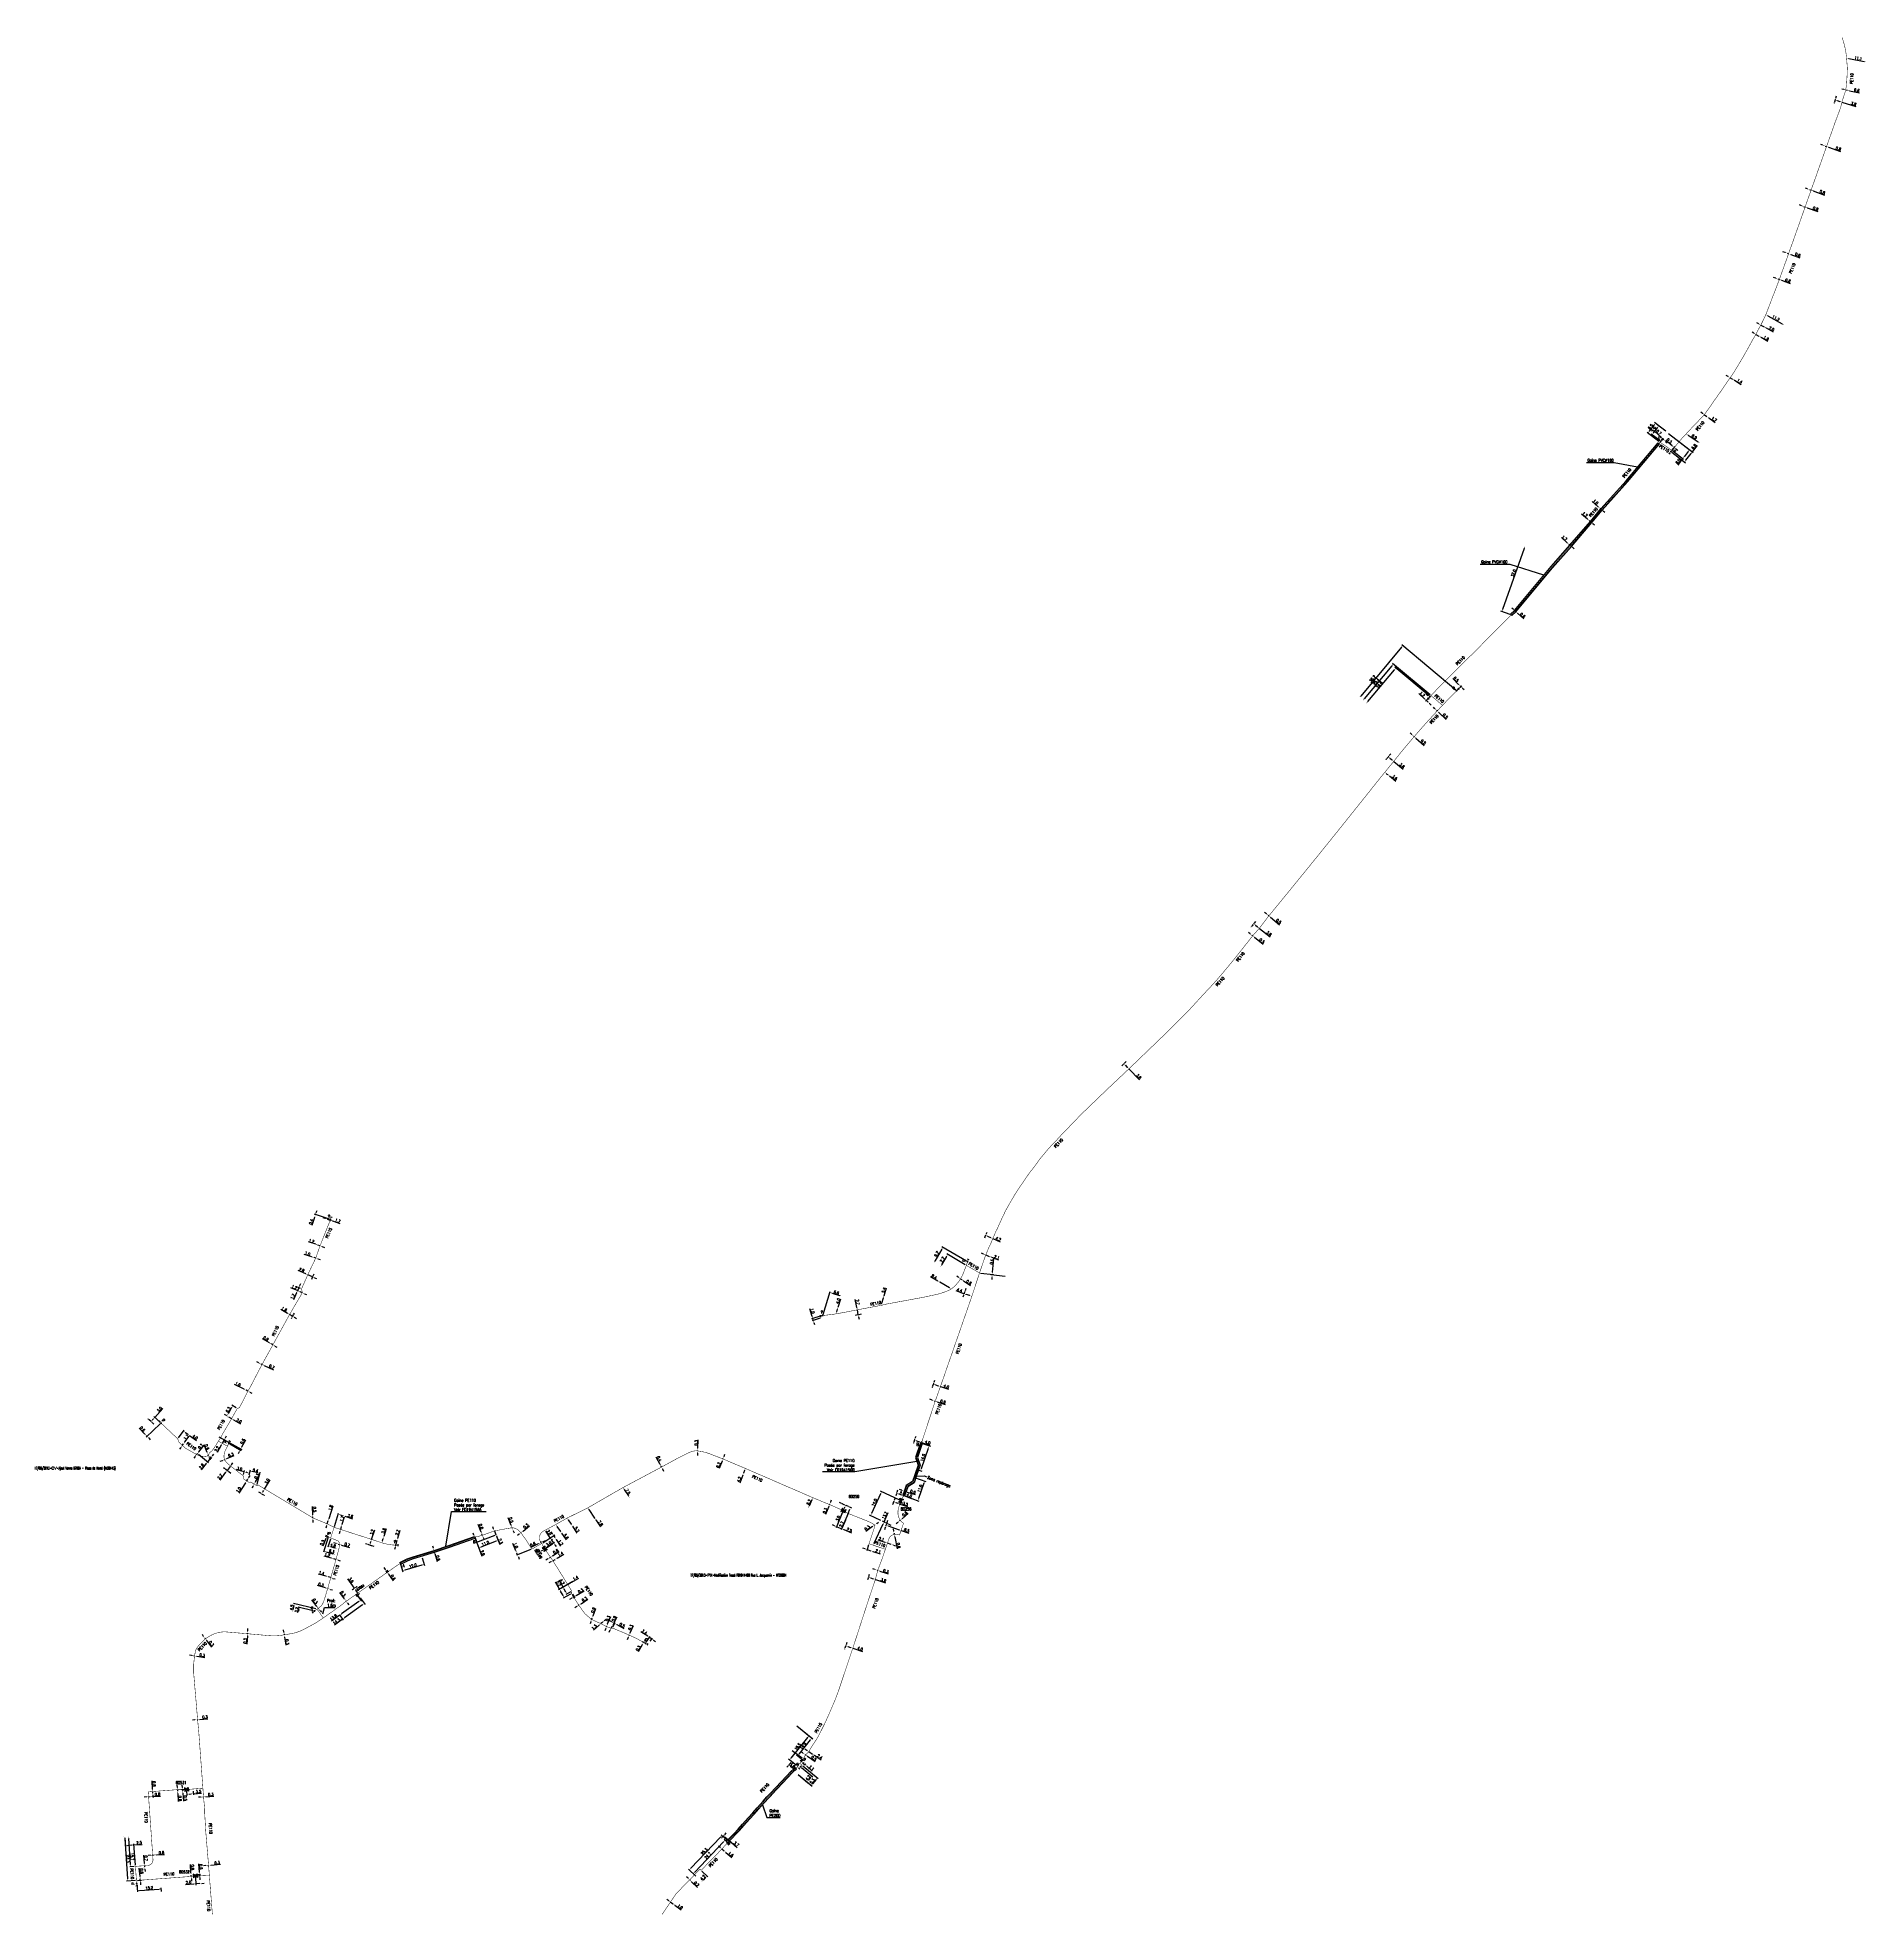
# Model space of a CAD drawing. Header units: millimetres. Extents: x 194012 to 194987, y 156000 to 157000.
import ezdxf
from ezdxf.enums import TextEntityAlignment as Align

# ---------------------------------------------------------------- set-up
doc = ezdxf.new("R2010")
doc.units = ezdxf.units.MM
doc.header["$PDMODE"] = 34
doc.linetypes.add('CENTER', pattern=[2, 1.25, -0.25, 0.25, -0.25])
doc.layers.get('0').update_dxf_attribs({"linetype": 'CONTINUOUS'})
doc.layers.get('Defpoints').update_dxf_attribs({"linetype": 'CONTINUOUS'})
for name, color, linetype in [('G_120', 4, 'CONTINUOUS'), ('G_300', 7, 'CONTINUOUS'), ('G_330', 7, 'CONTINUOUS'), ('G_340', 7, 'CONTINUOUS'), ('G_400', 7, 'CONTINUOUS')]:
    doc.layers.add(name, color=color, linetype=linetype)
doc.styles.add('G_ROMANS', font='ROMANS.SHX', dxfattribs={"width": 0.75})
doc.styles.get("Standard").update_dxf_attribs({"font": 'romans.shx', "width": 0.85})
doc.linetypes.add('G_TYPB_PE', pattern='A,5,-0.3,["o",Standard,S=1.5,R=0,X=0,Y=-0.5],-1.65', length=6.95)
doc.dimstyles.get("Standard").update_dxf_attribs({"dimtxt": 1.5, "dimasz": 1.2, "dimexe": 0.625, "dimexo": 0.625, "dimgap": 0.25, "dimtad": 1, "dimdec": 1, "dimzin": 0, "dimdsep": 46, "dimtxsty": 'Standard', "dimcen": -0.5, "dimadec": 0, "dimazin": 0, "dimtfac": 1, "dimtdec": 1, "dimtmove": 0, "dimatfit": 3, "dimfxl": 1, "dimtolj": 1, "dimtzin": 0, "dimarcsym": 0})

# ---------------------------------------------------------------- blocks, each defined once
blk = doc.blocks.new('G_300_12')
at = {"color": 0, "linetype": 'Continuous', "const_width": 0.497, "flags": 128}
blk.add_lwpolyline([(-0.2, 0, 1), (0.3, 0, 1)], format="xyb", close=True, dxfattribs=at)
at = {"color": 0, "linetype": 'Continuous', "style": 'G_ROMANS', "width": 0.75}
blk.add_text('P', height=1.5, dxfattribs=at).set_placement((0, 1.9), align=Align.MIDDLE)
at = {"color": 0, "linetype": 'Continuous', "style": 'G_ROMANS', "width": 0.75, "flags": 3}
for tag, p in [('DEF_LEG', (0, -10)), ('DEF_COUP', (0, -12.5)), ('DEF_TYPE', (0, -15))]:
    blk.add_attdef(tag, text='', height=1.2, dxfattribs=at).set_placement(p, align=Align.MIDDLE)
blk = doc.blocks.new('G_300_04')
at = {"linetype": 'Continuous'}
h = blk.add_hatch(color=0, dxfattribs=at)
h.paths.add_polyline_path([(-1, 1), (-1, -1), (0, 0)])
h.paths.add_polyline_path([(1, 1), (0, 0), (1, -1)])
at = {"color": 0, "linetype": 'Continuous', "flags": 128}
blk.add_lwpolyline([(-1, -1), (1, 1), (1, -1), (-1, 1)], close=True, dxfattribs=at)
at = {"color": 0, "linetype": 'Continuous', "style": 'G_ROMANS', "width": 0.75}
blk.add_attdef('NUM', text='', height=1.5, dxfattribs=at).set_placement((0, 2.1), align=Align.MIDDLE_CENTER)
at = {"color": 0, "linetype": 'Continuous', "style": 'G_ROMANS', "width": 0.75, "flags": 3}
for tag, p in [('DEF_COUP', (0, -7.5)), ('DEF_TYPE', (0, -10)), ('DEF_LEG', (0, -5))]:
    blk.add_attdef(tag, text='', height=1.2, dxfattribs=at).set_placement(p, align=Align.MIDDLE)
blk = doc.blocks.new('*D5')
at = {"layer": 'Defpoints', "color": 0, "linetype": 'Continuous'}
for p in [(194441.7, 156215.1), (194444.4, 156214), (194440.9, 156205.4)]:
    blk.add_point(p, dxfattribs=at)
at = {"layer": 'G_300', "color": 0, "linetype": 'Continuous', "lineweight": -2}
for p, q in [((194441.7, 156215.1), (194438, 156206)), ((194444.4, 156214), (194440.6, 156204.9)), ((194437.1, 156207), (194436, 156207.5)), ((194438.2, 156206.5), (194440.9, 156205.4)), ((194442, 156205), (194446, 156203.3))]:
    blk.add_line(p, q, dxfattribs=at)
at = {"layer": 'G_300', "color": 0, "linetype": 'Continuous'}
for points in [[(194437.2, 156207.2), (194437, 156206.8), (194438.2, 156206.5)], [(194442.1, 156205.2), (194441.9, 156204.8), (194440.9, 156205.4)]]:
    blk.add_solid(points, dxfattribs=at)
at = {"layer": 'G_300', "color": 0, "linetype": 'Continuous', "insert": (194444.9, 156204.8), "char_height": 1.5, "attachment_point": 5, "rotation": 337.5218}
blk.add_mtext('\\A1;2.5', dxfattribs=at)
blk = doc.blocks.new('*D6')
at = {"layer": 'Defpoints', "color": 0, "linetype": 'Continuous'}
for p in [(194479.1, 156232.9), (194473.9, 156223.1), (194481.4, 156220.4)]:
    blk.add_point(p, dxfattribs=at)
at = {"layer": 'G_400', "color": 0, "linetype": 'Continuous', "lineweight": -2}
for p, q in [((194479.7, 156232.7), (194485.7, 156230.6)), ((194484.7, 156229.7), (194481.8, 156221.6)), ((194474.5, 156222.9), (194482, 156220.2))]:
    blk.add_line(p, q, dxfattribs=at)
at = {"layer": 'G_400', "color": 0, "linetype": 'Continuous'}
for points in [[(194484.5, 156229.7), (194484.9, 156229.6), (194485.1, 156230.8)], [(194481.6, 156221.6), (194482, 156221.5), (194481.4, 156220.4)]]:
    blk.add_solid(points, dxfattribs=at)
at = {"layer": 'G_400', "color": 0, "linetype": 'Continuous', "insert": (194482.6, 156226.9), "char_height": 1.5, "attachment_point": 5, "rotation": 70.7039}
blk.add_mtext('\\A1;11.0', dxfattribs=at)
blk = doc.blocks.new('*D7')
at = {"layer": 'Defpoints', "color": 0, "linetype": 'Continuous'}
for p in [(194483.3, 156251), (194487.5, 156249.6), (194480.6, 156237.1)]:
    blk.add_point(p, dxfattribs=at)
at = {"layer": 'G_400', "color": 0, "linetype": 'Continuous', "lineweight": -2}
for p, q in [((194483.9, 156250.8), (194488.1, 156249.4)), ((194483.3, 156237.5), (194487.1, 156248.4)), ((194481.2, 156236.9), (194483.5, 156236.1))]:
    blk.add_line(p, q, dxfattribs=at)
at = {"layer": 'G_400', "color": 0, "linetype": 'Continuous'}
for points in [[(194486.9, 156248.5), (194487.3, 156248.4), (194487.5, 156249.6)], [(194483.1, 156237.5), (194483.5, 156237.4), (194482.9, 156236.4)]]:
    blk.add_solid(points, dxfattribs=at)
at = {"layer": 'G_400', "color": 0, "linetype": 'Continuous', "insert": (194484.2, 156243.3), "char_height": 1.5, "attachment_point": 5, "rotation": 70.7039}
blk.add_mtext('\\A1;14.0', dxfattribs=at)
blk = doc.blocks.new('*D8')
at = {"layer": 'Defpoints', "color": 0, "linetype": 'Continuous'}
for p in [(194245.3, 156200.9), (194256.6, 156202.2), (194247.5, 156195.2)]:
    blk.add_point(p, dxfattribs=at)
at = {"layer": 'G_400', "color": 0, "linetype": 'Continuous', "lineweight": -2}
for p, q in [((194245.6, 156200.3), (194247.7, 156194.7)), ((194256.9, 156201.6), (194258, 156198.6)), ((194256.7, 156198.8), (194248.6, 156195.7))]:
    blk.add_line(p, q, dxfattribs=at)
at = {"layer": 'G_400', "color": 0, "linetype": 'Continuous'}
for points in [[(194256.6, 156199), (194256.7, 156198.6), (194257.8, 156199.2)], [(194248.6, 156195.9), (194248.7, 156195.5), (194247.5, 156195.2)]]:
    blk.add_solid(points, dxfattribs=at)
at = {"layer": 'G_400', "color": 0, "linetype": 'Continuous', "insert": (194251, 156197.6), "char_height": 1.5, "attachment_point": 5, "rotation": 21.0809}
blk.add_mtext('\\A1;11.0', dxfattribs=at)
blk = doc.blocks.new('*D9')
at = {"layer": 'Defpoints', "color": 0, "linetype": 'Continuous'}
for p in [(194245.3, 156200.9), (194245.3, 156200.9), (194256.6, 156202.2)]:
    blk.add_point(p, dxfattribs=at)
at = {"layer": 'G_400', "color": 0, "linetype": 'Continuous', "lineweight": -2}
for p, q in [((194244.9, 156202), (194244.5, 156203.1)), ((194245.3, 156200.9), (194246.4, 156198.2)), ((194256.1, 156201.9), (194245.8, 156198)), ((194246.8, 156197.1), (194249.2, 156190.8))]:
    blk.add_line(p, q, dxfattribs=at)
at = {"layer": 'G_400', "color": 0, "linetype": 'Continuous'}
for points in [[(194245.1, 156202.1), (194244.7, 156202), (194245.3, 156200.9)], [(194247, 156197.1), (194246.6, 156197), (194246.4, 156198.2)]]:
    blk.add_solid(points, dxfattribs=at)
at = {"layer": 'G_400', "color": 0, "linetype": 'Continuous', "insert": (194249.6, 156192.6), "char_height": 1.5, "attachment_point": 5, "rotation": 291.0809}
blk.add_mtext('\\A1;2.9', dxfattribs=at)
blk = doc.blocks.new('*D10')
at = {"layer": 'Defpoints', "color": 0, "linetype": 'Continuous'}
for p in [(194217.2, 156190.5), (194205.7, 156187.1), (194206.9, 156183)]:
    blk.add_point(p, dxfattribs=at)
at = {"layer": 'G_400', "color": 0, "linetype": 'Continuous', "lineweight": -2}
for p, q in [((194217.3, 156190), (194218.6, 156185.9)), ((194205.8, 156186.5), (194207.1, 156182.4)), ((194217.2, 156186.1), (194208.1, 156183.4))]:
    blk.add_line(p, q, dxfattribs=at)
at = {"layer": 'G_400', "color": 0, "linetype": 'Continuous'}
for points in [[(194208, 156183.6), (194208.1, 156183.2), (194206.9, 156183)], [(194217.2, 156186.3), (194217.3, 156185.9), (194218.4, 156186.5)]]:
    blk.add_solid(points, dxfattribs=at)
at = {"layer": 'G_400', "color": 0, "linetype": 'Continuous', "insert": (194212.4, 156185.7), "char_height": 1.5, "attachment_point": 5, "rotation": 16.7789}
blk.add_mtext('\\A1;12.0', dxfattribs=at)
blk = doc.blocks.new('*D11')
at = {"layer": 'Defpoints', "color": 0, "linetype": 'Continuous'}
for p in [(194096.5, 156020.5), (194096.8, 156016.2), (194098.8, 156016.3)]:
    blk.add_point(p, dxfattribs=at)
at = {"layer": 'G_300', "color": 0, "linetype": 'Continuous', "lineweight": -2}
for p, q in [((194096.5, 156019.9), (194096.8, 156015.5)), ((194095.6, 156016.1), (194091.2, 156015.7)), ((194098.8, 156016.3), (194096.8, 156016.2)), ((194100, 156016.4), (194101.2, 156016.5))]:
    blk.add_line(p, q, dxfattribs=at)
at = {"layer": 'G_300', "color": 0, "linetype": 'Continuous'}
for points in [[(194095.6, 156016.3), (194095.6, 156015.9), (194096.8, 156016.2)], [(194100, 156016.6), (194100, 156016.2), (194098.8, 156016.3)]]:
    blk.add_solid(points, dxfattribs=at)
at = {"layer": 'G_300', "color": 0, "linetype": 'Continuous', "insert": (194092.8, 156016.9), "char_height": 1.5, "attachment_point": 5, "rotation": 4.3538}
blk.add_mtext('\\A1;2.0', dxfattribs=at)
blk = doc.blocks.new('*D12')
at = {"color": 0, "linetype": 'Continuous', "lineweight": -2}
for p, q in [((194441.7, 156215.1), (194439.2, 156209.1)), ((194442.4, 156216.8), (194442.2, 156216.2))]:
    blk.add_line(p, q, dxfattribs=at)
at = {"color": 0, "linetype": 'Continuous'}
for points in [[(194442, 156216.3), (194442.4, 156216.1), (194441.7, 156215.1)], [(194442.3, 156216.9), (194442.6, 156216.7), (194442.9, 156217.9)]]:
    blk.add_solid(points, dxfattribs=at)
at = {"layer": 'Defpoints', "color": 0, "linetype": 'Continuous'}
for p in [(194441.7, 156215.1), (194442.9, 156217.9), (194442.9, 156217.9)]:
    blk.add_point(p, dxfattribs=at)
at = {"color": 0, "linetype": 'Continuous', "insert": (194438.9, 156210.9), "char_height": 1.5, "attachment_point": 5, "rotation": 67.5218}
blk.add_mtext('\\A1;3.0', dxfattribs=at)
blk = doc.blocks.new('*D13')
at = {"layer": 'Defpoints', "color": 0, "linetype": 'Continuous'}
for p in [(194058.8, 156041.4), (194059.1, 156036.6), (194064.5, 156025.5)]:
    blk.add_point(p, dxfattribs=at)
at = {"layer": 'G_120', "color": 0, "linetype": 'Continuous', "lineweight": -2}
for p, q in [((194058.9, 156040.8), (194059.2, 156036)), ((194060.3, 156036.7), (194062.6, 156036.9)), ((194064.5, 156026.1), (194063.7, 156037.6)), ((194063.8, 156036.9), (194068.1, 156037.2))]:
    blk.add_line(p, q, dxfattribs=at)
at = {"layer": 'G_120', "color": 0, "linetype": 'Continuous'}
for points in [[(194060.3, 156036.9), (194060.4, 156036.5), (194059.1, 156036.6)], [(194062.6, 156037.1), (194062.6, 156036.7), (194063.8, 156036.9)]]:
    blk.add_solid(points, dxfattribs=at)
at = {"layer": 'G_120', "color": 0, "linetype": 'Continuous', "insert": (194066.5, 156038.1), "char_height": 1.5, "attachment_point": 5, "rotation": 3.8079}
blk.add_mtext('\\A1;2.5', dxfattribs=at)
blk = doc.blocks.new('*D14')
at = {"layer": 'Defpoints', "color": 0, "linetype": 'Continuous'}
for p in [(194065.2, 156016.5), (194078.4, 156013.5), (194078.6, 156011.4)]:
    blk.add_point(p, dxfattribs=at)
at = {"layer": 'G_300', "color": 0, "linetype": 'Continuous', "lineweight": -2}
for p, q in [((194065.3, 156015.8), (194065.6, 156011.9)), ((194066.7, 156012.6), (194077.2, 156013.4)), ((194078.5, 156012.1), (194078.3, 156014.1))]:
    blk.add_line(p, q, dxfattribs=at)
at = {"layer": 'G_300', "color": 0, "linetype": 'Continuous'}
for points in [[(194066.7, 156012.8), (194066.7, 156012.4), (194065.5, 156012.5)], [(194077.2, 156013.6), (194077.2, 156013.2), (194078.4, 156013.5)]]:
    blk.add_solid(points, dxfattribs=at)
at = {"layer": 'G_300', "color": 0, "linetype": 'Continuous', "insert": (194071.9, 156014), "char_height": 1.5, "attachment_point": 5, "rotation": 4.5934}
blk.add_mtext('\\A1;15.2', dxfattribs=at)
blk = doc.blocks.new('G_340_07')
at = {"color": 0, "linetype": 'Continuous', "const_width": 0.25, "flags": 128}
blk.add_lwpolyline([(0, 0), (1.25, 0)], dxfattribs=at)
at = {"color": 0, "linetype": 'Continuous', "flags": 128}
blk.add_lwpolyline([(1.25, -0.5), (1.25, 0.5)], dxfattribs=at)
at = {"color": 0, "linetype": 'Continuous', "style": 'G_ROMANS', "width": 0.75, "flags": 3}
for tag, p in [('DEF_COUP', (0, -7.5)), ('DEF_TYPE', (0, -10)), ('DEF_LEG', (0, -5))]:
    blk.add_attdef(tag, text='', height=1.2, dxfattribs=at).set_placement(p, align=Align.MIDDLE)
blk = doc.blocks.new('*D15')
at = {"layer": 'Defpoints', "color": 0, "linetype": 'Continuous'}
for p in [(194058.8, 156041.4), (194060.4, 156017.7), (194065.1, 156018)]:
    blk.add_point(p, dxfattribs=at)
at = {"layer": 'G_120', "color": 0, "linetype": 'Continuous', "lineweight": -2}
for p, q in [((194058.2, 156041.3), (194058.2, 156041.3)), ((194058.9, 156040.2), (194060.3, 156018.9)), ((194064.5, 156017.9), (194059.8, 156017.6))]:
    blk.add_line(p, q, dxfattribs=at)
at = {"layer": 'G_120', "color": 0, "linetype": 'Continuous'}
for points in [[(194059.1, 156040.2), (194058.7, 156040.2), (194058.8, 156041.4)], [(194060.5, 156018.9), (194060.1, 156018.8), (194060.4, 156017.7)]]:
    blk.add_solid(points, dxfattribs=at)
at = {"layer": 'G_120', "color": 0, "linetype": 'Continuous', "insert": (194060.6, 156029.6), "char_height": 1.5, "attachment_point": 5, "rotation": 273.8079}
blk.add_mtext('\\A1;23.3', dxfattribs=at)
blk = doc.blocks.new('*D16')
at = {"layer": 'Defpoints', "color": 0, "linetype": 'Continuous'}
for p in [(194061, 156041.5), (194061, 156041.5), (194064.5, 156025.5)]:
    blk.add_point(p, dxfattribs=at)
at = {"layer": 'G_120', "color": 0, "linetype": 'Continuous', "lineweight": -2}
for p, q in [((194062, 156026.5), (194061.1, 156040.3)), ((194063.9, 156025.5), (194061.5, 156025.3))]:
    blk.add_line(p, q, dxfattribs=at)
at = {"layer": 'G_120', "color": 0, "linetype": 'Continuous'}
for points in [[(194061.3, 156040.3), (194060.9, 156040.3), (194061, 156041.5)], [(194062.2, 156026.6), (194061.8, 156026.5), (194062.1, 156025.3)]]:
    blk.add_solid(points, dxfattribs=at)
at = {"layer": 'G_120', "color": 0, "linetype": 'Continuous', "insert": (194062.8, 156030.7), "char_height": 1.5, "attachment_point": 5, "rotation": 273.8079}
blk.add_mtext('\\A1;15.7', dxfattribs=at)
blk = doc.blocks.new('*D17')
at = {"layer": 'Defpoints', "color": 0, "linetype": 'Continuous'}
for p in [(194416.4, 156100.7), (194413, 156082.3), (194417.2, 156078.8)]:
    blk.add_point(p, dxfattribs=at)
at = {"layer": 'G_120', "color": 0, "linetype": 'Continuous', "lineweight": -2}
for p, q in [((194416.9, 156100.4), (194423.9, 156094.7)), ((194422.6, 156094.1), (194413.7, 156083.2)), ((194416.7, 156079.2), (194412.5, 156082.7))]:
    blk.add_line(p, q, dxfattribs=at)
at = {"layer": 'G_120', "color": 0, "linetype": 'Continuous'}
for points in [[(194422.5, 156094.3), (194422.8, 156094), (194423.4, 156095.1)], [(194413.6, 156083.3), (194413.9, 156083.1), (194413, 156082.3)]]:
    blk.add_solid(points, dxfattribs=at)
at = {"layer": 'G_120', "color": 0, "linetype": 'Continuous', "insert": (194417.4, 156089.3), "char_height": 1.5, "attachment_point": 5, "rotation": 50.9144}
blk.add_mtext('\\A1;16.5', dxfattribs=at)
blk = doc.blocks.new('*D18')
at = {"layer": 'Defpoints', "color": 0, "linetype": 'Continuous'}
for p in [(194377.1, 156041.9), (194380.2, 156038.9), (194363.6, 156019.8)]:
    blk.add_point(p, dxfattribs=at)
at = {"layer": 'G_120', "color": 0, "linetype": 'Continuous', "lineweight": -2}
for p, q in [((194360.5, 156024.5), (194376.3, 156041)), ((194379.8, 156039.4), (194376.6, 156042.3)), ((194363.1, 156020.3), (194359.2, 156024))]:
    blk.add_line(p, q, dxfattribs=at)
at = {"layer": 'G_120', "color": 0, "linetype": 'Continuous'}
for points in [[(194376.1, 156041.2), (194376.4, 156040.9), (194377.1, 156041.9)], [(194360.3, 156024.6), (194360.6, 156024.3), (194359.6, 156023.6)]]:
    blk.add_solid(points, dxfattribs=at)
at = {"layer": 'G_120', "color": 0, "linetype": 'Continuous', "insert": (194367.6, 156033.4), "char_height": 1.5, "attachment_point": 5, "rotation": 46.3962}
blk.add_mtext('\\A1;25.3', dxfattribs=at)
blk = doc.blocks.new('*D19')
at = {"layer": 'Defpoints', "color": 0, "linetype": 'Continuous'}
for p in [(194378.8, 156039.5), (194380.1, 156038.2), (194363.6, 156019.8)]:
    blk.add_point(p, dxfattribs=at)
at = {"layer": 'G_330', "color": 0, "linetype": 'Continuous', "lineweight": -2}
for p, q in [((194379.7, 156038.6), (194378.3, 156039.9)), ((194362.6, 156022.5), (194377.9, 156038.6)), ((194363.1, 156020.3), (194361.3, 156022))]:
    blk.add_line(p, q, dxfattribs=at)
at = {"layer": 'G_330', "color": 0, "linetype": 'Continuous'}
for points in [[(194377.8, 156038.7), (194378.1, 156038.5), (194378.8, 156039.5)], [(194362.4, 156022.6), (194362.7, 156022.3), (194361.7, 156021.6)]]:
    blk.add_solid(points, dxfattribs=at)
at = {"layer": 'G_330', "color": 0, "linetype": 'Continuous', "insert": (194369.5, 156031.2), "char_height": 1.5, "attachment_point": 5, "rotation": 46.3962}
blk.add_mtext('\\A1;24.7', dxfattribs=at)
blk = doc.blocks.new('*D20')
at = {"layer": 'Defpoints', "color": 0, "linetype": 'Continuous'}
for p in [(194416.4, 156100.7), (194417.2, 156084.4), (194419.9, 156082.2)]:
    blk.add_point(p, dxfattribs=at)
at = {"layer": 'G_330', "color": 0, "linetype": 'Continuous', "lineweight": -2}
for p, q in [((194416.9, 156100.4), (194425.4, 156093.4)), ((194424.1, 156092.9), (194418, 156085.3)), ((194419.4, 156082.6), (194416.7, 156084.8))]:
    blk.add_line(p, q, dxfattribs=at)
at = {"layer": 'G_330', "color": 0, "linetype": 'Continuous'}
for points in [[(194424, 156093), (194424.3, 156092.8), (194424.9, 156093.8)], [(194417.8, 156085.4), (194418.1, 156085.2), (194417.2, 156084.4)]]:
    blk.add_solid(points, dxfattribs=at)
at = {"layer": 'G_330', "color": 0, "linetype": 'Continuous', "insert": (194420.3, 156089.7), "char_height": 1.5, "attachment_point": 5, "rotation": 50.9144}
blk.add_mtext('\\A1;14.9', dxfattribs=at)
blk = doc.blocks.new('*D21')
at = {"layer": 'Defpoints', "color": 0, "linetype": 'Continuous'}
for p in [(194377.9, 156041.8), (194377.9, 156041.8), (194380.7, 156039.5)]:
    blk.add_point(p, dxfattribs=at)
at = {"layer": 'G_120', "color": 0, "linetype": 'Continuous', "lineweight": -2}
for p, q in [((194378.8, 156041), (194379.8, 156040.2)), ((194380.7, 156039.5), (194385.2, 156035.6))]:
    blk.add_line(p, q, dxfattribs=at)
at = {"layer": 'G_120', "color": 0, "linetype": 'Continuous'}
for points in [[(194378.9, 156041.2), (194378.7, 156040.9), (194377.9, 156041.8)], [(194379.9, 156040.4), (194379.6, 156040.1), (194380.7, 156039.5)]]:
    blk.add_solid(points, dxfattribs=at)
at = {"layer": 'G_120', "color": 0, "linetype": 'Continuous', "insert": (194384.7, 156037.4), "char_height": 1.5, "attachment_point": 5, "rotation": 319.9246}
blk.add_mtext('\\A1;3.7', dxfattribs=at)
blk = doc.blocks.new('*D22')
at = {"layer": 'Defpoints', "color": 0, "linetype": 'Continuous'}
for p in [(194417.1, 156074.8), (194419, 156078.6), (194422.3, 156070.5)]:
    blk.add_point(p, dxfattribs=at)
at = {"layer": 'G_400', "color": 0, "linetype": 'Continuous', "lineweight": -2}
for p, q in [((194417.6, 156074.4), (194422.8, 156070.1)), ((194419.5, 156078.2), (194425.5, 156073.3)), ((194424.2, 156072.8), (194423.1, 156071.4))]:
    blk.add_line(p, q, dxfattribs=at)
at = {"layer": 'G_400', "color": 0, "linetype": 'Continuous'}
for points in [[(194423, 156071.5), (194423.3, 156071.3), (194422.3, 156070.5)], [(194424.1, 156072.9), (194424.4, 156072.6), (194425, 156073.7)]]:
    blk.add_solid(points, dxfattribs=at)
at = {"layer": 'G_400', "color": 0, "linetype": 'Continuous', "insert": (194422.9, 156072.7), "char_height": 1.5, "attachment_point": 5, "rotation": 50.6979}
blk.add_mtext('\\A1;4.2', dxfattribs=at)
blk = doc.blocks.new('*D23')
at = {"layer": 'Defpoints', "color": 0, "linetype": 'Continuous'}
for p in [(194412.7, 156079.6), (194412.7, 156079.6), (194415.6, 156077.1)]:
    blk.add_point(p, dxfattribs=at)
at = {"layer": 'G_120', "color": 0, "linetype": 'Continuous', "lineweight": -2}
blk.add_line((194414.6, 156077.9), (194413.6, 156078.8), dxfattribs=at)
at = {"layer": 'G_120', "color": 0, "linetype": 'Continuous'}
for points in [[(194413.7, 156078.9), (194413.5, 156078.6), (194412.7, 156079.6)], [(194414.8, 156078), (194414.5, 156077.7), (194415.6, 156077.1)]]:
    blk.add_solid(points, dxfattribs=at)
at = {"layer": 'G_120', "color": 0, "linetype": 'Continuous', "insert": (194414.6, 156079.2), "char_height": 1.5, "attachment_point": 5, "rotation": 319.0837}
blk.add_mtext('\\A1;3.8', dxfattribs=at)
blk = doc.blocks.new('*D24')
at = {"layer": 'Defpoints', "color": 0, "linetype": 'Continuous'}
for p in [(194419.7, 156079.5), (194417.1, 156074.8), (194424.6, 156068.6)]:
    blk.add_point(p, dxfattribs=at)
at = {"layer": 'G_120', "color": 0, "linetype": 'Continuous', "lineweight": -2}
for p, q in [((194420.2, 156079.1), (194428.4, 156072.3)), ((194417.6, 156074.4), (194425.1, 156068.2)), ((194427.2, 156071.8), (194425.3, 156069.5))]:
    blk.add_line(p, q, dxfattribs=at)
at = {"layer": 'G_120', "color": 0, "linetype": 'Continuous'}
for points in [[(194425.2, 156069.7), (194425.5, 156069.4), (194424.6, 156068.6)], [(194427, 156071.9), (194427.3, 156071.7), (194428, 156072.7)]]:
    blk.add_solid(points, dxfattribs=at)
at = {"layer": 'G_120', "color": 0, "linetype": 'Continuous', "insert": (194425.2, 156070.9), "char_height": 1.5, "attachment_point": 5, "rotation": 50.6979}
blk.add_mtext('\\A1;5.3', dxfattribs=at)
blk = doc.blocks.new('*D25')
at = {"layer": 'Defpoints', "color": 0, "linetype": 'Continuous'}
for p in [(194419.7, 156079.5), (194421.4, 156079.6), (194420.7, 156078.9)]:
    blk.add_point(p, dxfattribs=at)
at = {"layer": 'G_120', "color": 0, "linetype": 'Continuous', "lineweight": -2}
for p, q in [((194419.6, 156081.2), (194418.7, 156081.9)), ((194420.1, 156079.9), (194420.9, 156080.8)), ((194420.5, 156080.4), (194421.4, 156079.6)), ((194421.1, 156079.4), (194421.8, 156080.1)), ((194422.3, 156078.9), (194425.1, 156076.3))]:
    blk.add_line(p, q, dxfattribs=at)
at = {"layer": 'G_120', "color": 0, "linetype": 'Continuous'}
for points in [[(194419.8, 156081.3), (194419.5, 156081), (194420.5, 156080.4)], [(194422.4, 156079), (194422.1, 156078.7), (194421.4, 156079.6)]]:
    blk.add_solid(points, dxfattribs=at)
at = {"layer": 'G_120', "color": 0, "linetype": 'Continuous', "insert": (194424.8, 156078), "char_height": 1.5, "attachment_point": 5, "rotation": 318.9628}
blk.add_mtext('\\A1;1.1', dxfattribs=at)
blk = doc.blocks.new('G_330_13')
at = {"linetype": 'Continuous'}
h = blk.add_hatch(color=0, dxfattribs=at)
h.paths.add_polyline_path([(-0.9, 0, 1), (0.9, 0, 1)])
h.paths.add_polyline_path([(0.8, 0, -1), (-0.8, 0, -1)], flags=16)
at = {"color": 0, "linetype": 'Continuous', "const_width": 0.125, "flags": 128}
blk.add_lwpolyline([(0.6, -0.6), (-0.6, 0.6)], dxfattribs=at)
at = {"color": 0, "linetype": 'Continuous'}
for radius in [0.875, 0.75]:
    blk.add_circle((0, 0), radius, dxfattribs=at)
at = {"color": 0, "linetype": 'Continuous', "width": 0.75}
blk.add_attdef('PST', text='', height=1.5, dxfattribs=at).set_placement((0, 4), align=Align.MIDDLE)
at = {"color": 0, "linetype": 'Continuous', "width": 0.75, "flags": 3}
for tag, p in [('DEF_COUP', (0, -7.5)), ('DEF_TYPE', (0, -10)), ('DEF_LEG', (0, -5))]:
    blk.add_attdef(tag, text='', height=1.2, dxfattribs=at).set_placement(p, align=Align.MIDDLE)
blk = doc.blocks.new('*D26')
at = {"layer": 'Defpoints', "color": 0, "linetype": 'Continuous'}
for p in [(194976.3, 156989.3), (194986.9, 156987.2), (194986.9, 156987.2)]:
    blk.add_point(p, dxfattribs=at)
at = {"layer": 'G_120', "color": 0, "linetype": 'Continuous', "lineweight": -2}
blk.add_line((194977.5, 156989), (194985.7, 156987.4), dxfattribs=at)
at = {"layer": 'G_120', "color": 0, "linetype": 'Continuous'}
for points in [[(194977.5, 156989.2), (194977.4, 156988.8), (194976.3, 156989.3)], [(194985.7, 156987.6), (194985.7, 156987.2), (194986.9, 156987.2)]]:
    blk.add_solid(points, dxfattribs=at)
at = {"layer": 'G_120', "color": 0, "linetype": 'Continuous', "insert": (194982.5, 156989.1), "char_height": 1.5, "attachment_point": 5, "rotation": 348.8401}
blk.add_mtext('\\A1;11.1', dxfattribs=at)
blk = doc.blocks.new('*D27')
at = {"layer": 'Defpoints', "color": 0, "linetype": 'Continuous'}
for p in [(194976.1, 156972.2), (194976.6, 156972), (194976.6, 156972)]:
    blk.add_point(p, dxfattribs=at)
at = {"layer": 'G_120', "color": 0, "linetype": 'Continuous', "lineweight": -2}
for p, q in [((194974.9, 156972.4), (194973.7, 156972.6)), ((194976.1, 156972.2), (194976.6, 156972)), ((194977.8, 156971.8), (194983.1, 156970.7))]:
    blk.add_line(p, q, dxfattribs=at)
at = {"layer": 'G_120', "color": 0, "linetype": 'Continuous'}
for points in [[(194974.9, 156972.6), (194974.8, 156972.2), (194976.1, 156972.2)], [(194977.9, 156972), (194977.8, 156971.6), (194976.6, 156972)]]:
    blk.add_solid(points, dxfattribs=at)
at = {"layer": 'G_120', "color": 0, "linetype": 'Continuous', "insert": (194981.7, 156972), "char_height": 1.5, "attachment_point": 5, "rotation": 348.5696}
blk.add_mtext('\\A1;0.6', dxfattribs=at)
blk = doc.blocks.new('*D28')
at = {"layer": 'Defpoints', "color": 0, "linetype": 'Continuous'}
for p in [(194970.2, 156966.9), (194970.2, 156966.9), (194973.8, 156965.7)]:
    blk.add_point(p, dxfattribs=at)
at = {"layer": 'G_120', "color": 0, "linetype": 'Continuous', "lineweight": -2}
for p, q in [((194971.3, 156966.5), (194972.7, 156966.1)), ((194973.8, 156965.7), (194981.2, 156963.4))]:
    blk.add_line(p, q, dxfattribs=at)
at = {"layer": 'G_120', "color": 0, "linetype": 'Continuous'}
for points in [[(194971.4, 156966.7), (194971.3, 156966.3), (194970.2, 156966.9)], [(194972.7, 156966.3), (194972.6, 156965.9), (194973.8, 156965.7)]]:
    blk.add_solid(points, dxfattribs=at)
at = {"layer": 'G_120', "color": 0, "linetype": 'Continuous', "insert": (194980, 156964.8), "char_height": 1.5, "attachment_point": 5, "rotation": 342.4237}
blk.add_mtext('\\A1;3.8', dxfattribs=at)
blk = doc.blocks.new('*D29')
at = {"layer": 'Defpoints', "color": 0, "linetype": 'Continuous'}
for p in [(194964.9, 156942.3), (194964.9, 156942.3), (194965.6, 156942.1)]:
    blk.add_point(p, dxfattribs=at)
at = {"layer": 'G_120', "color": 0, "linetype": 'Continuous', "lineweight": -2}
for p, q in [((194963.7, 156942.7), (194962.6, 156943.1)), ((194964.9, 156942.3), (194965.6, 156942.1)), ((194965.1, 156942.9), (194965.1, 156942.9)), ((194965.8, 156942.6), (194965.8, 156942.6)), ((194966.7, 156941.7), (194973.1, 156939.4))]:
    blk.add_line(p, q, dxfattribs=at)
at = {"layer": 'G_120', "color": 0, "linetype": 'Continuous'}
for points in [[(194963.8, 156942.9), (194963.7, 156942.5), (194964.9, 156942.3)], [(194966.8, 156941.8), (194966.7, 156941.5), (194965.6, 156942.1)]]:
    blk.add_solid(points, dxfattribs=at)
at = {"layer": 'G_120', "color": 0, "linetype": 'Continuous', "insert": (194971.9, 156940.9), "char_height": 1.5, "attachment_point": 5, "rotation": 340.5756}
blk.add_mtext('\\A1;0.8', dxfattribs=at)
blk = doc.blocks.new('*D30')
at = {"layer": 'Defpoints', "color": 0, "linetype": 'Continuous'}
for p in [(194956.6, 156919.1), (194956.6, 156919.1), (194957.4, 156918.8)]:
    blk.add_point(p, dxfattribs=at)
at = {"layer": 'G_120', "color": 0, "linetype": 'Continuous', "lineweight": -2}
for p, q in [((194955.5, 156919.5), (194954.4, 156919.9)), ((194956.6, 156919.1), (194957.4, 156918.8)), ((194958.5, 156918.4), (194964.6, 156916.2))]:
    blk.add_line(p, q, dxfattribs=at)
at = {"layer": 'G_120', "color": 0, "linetype": 'Continuous'}
for points in [[(194955.6, 156919.6), (194955.4, 156919.3), (194956.6, 156919.1)], [(194958.6, 156918.6), (194958.4, 156918.2), (194957.4, 156918.8)]]:
    blk.add_solid(points, dxfattribs=at)
at = {"layer": 'G_120', "color": 0, "linetype": 'Continuous', "insert": (194963.4, 156917.7), "char_height": 1.5, "attachment_point": 5, "rotation": 340.4848}
blk.add_mtext('\\A1;0.8', dxfattribs=at)
blk = doc.blocks.new('*D31')
at = {"layer": 'Defpoints', "color": 0, "linetype": 'Continuous'}
for p in [(194953.4, 156910.1), (194953.4, 156910.1), (194954.2, 156909.8)]:
    blk.add_point(p, dxfattribs=at)
at = {"layer": 'G_120', "color": 0, "linetype": 'Continuous', "lineweight": -2}
for p, q in [((194952.3, 156910.5), (194951.2, 156910.9)), ((194953.4, 156910.1), (194954.2, 156909.8)), ((194955.3, 156909.4), (194960.9, 156907.5))]:
    blk.add_line(p, q, dxfattribs=at)
at = {"layer": 'G_120', "color": 0, "linetype": 'Continuous'}
for points in [[(194952.4, 156910.7), (194952.2, 156910.3), (194953.4, 156910.1)], [(194955.4, 156909.6), (194955.3, 156909.2), (194954.2, 156909.8)]]:
    blk.add_solid(points, dxfattribs=at)
at = {"layer": 'G_120', "color": 0, "linetype": 'Continuous', "insert": (194959.8, 156908.9), "char_height": 1.5, "attachment_point": 5, "rotation": 340.5371}
blk.add_mtext('\\A1;0.8', dxfattribs=at)
blk = doc.blocks.new('*D32')
at = {"layer": 'Defpoints', "color": 0, "linetype": 'Continuous'}
for p in [(194944.6, 156885.2), (194944.6, 156885.2), (194945.4, 156884.9)]:
    blk.add_point(p, dxfattribs=at)
at = {"layer": 'G_120', "color": 0, "linetype": 'Continuous', "lineweight": -2}
for p, q in [((194943.5, 156885.6), (194942.4, 156886)), ((194944.6, 156885.2), (194945.4, 156884.9)), ((194946.5, 156884.5), (194951.4, 156882.8))]:
    blk.add_line(p, q, dxfattribs=at)
at = {"layer": 'G_120', "color": 0, "linetype": 'Continuous'}
for points in [[(194943.6, 156885.8), (194943.4, 156885.4), (194944.6, 156885.2)], [(194946.6, 156884.7), (194946.5, 156884.4), (194945.4, 156884.9)]]:
    blk.add_solid(points, dxfattribs=at)
at = {"layer": 'G_120', "color": 0, "linetype": 'Continuous', "insert": (194950.3, 156884.3), "char_height": 1.5, "attachment_point": 5, "rotation": 340.3214}
blk.add_mtext('\\A1;0.8', dxfattribs=at)
blk = doc.blocks.new('*D33')
at = {"layer": 'Defpoints', "color": 0, "linetype": 'Continuous'}
for p in [(194939.7, 156871.5), (194939.7, 156871.5), (194940.5, 156871.2)]:
    blk.add_point(p, dxfattribs=at)
at = {"layer": 'G_120', "color": 0, "linetype": 'Continuous', "lineweight": -2}
for p, q in [((194938.6, 156871.9), (194937.4, 156872.3)), ((194939.7, 156871.5), (194940.5, 156871.2)), ((194941.6, 156870.8), (194946.2, 156869.1))]:
    blk.add_line(p, q, dxfattribs=at)
at = {"layer": 'G_120', "color": 0, "linetype": 'Continuous'}
for points in [[(194938.6, 156872.1), (194938.5, 156871.7), (194939.7, 156871.5)], [(194941.6, 156871), (194941.5, 156870.6), (194940.5, 156871.2)]]:
    blk.add_solid(points, dxfattribs=at)
at = {"layer": 'G_120', "color": 0, "linetype": 'Continuous', "insert": (194945, 156870.6), "char_height": 1.5, "attachment_point": 5, "rotation": 340.2482}
blk.add_mtext('\\A1;0.8', dxfattribs=at)
blk = doc.blocks.new('*D34')
at = {"layer": 'Defpoints', "color": 0, "linetype": 'Continuous'}
for p in [(194933.3, 156852.5), (194943, 156846.9), (194943, 156846.9)]:
    blk.add_point(p, dxfattribs=at)
at = {"layer": 'G_120', "color": 0, "linetype": 'Continuous', "lineweight": -2}
blk.add_line((194934.3, 156851.9), (194942, 156847.5), dxfattribs=at)
at = {"layer": 'G_120', "color": 0, "linetype": 'Continuous'}
for points in [[(194934.4, 156852.1), (194934.2, 156851.7), (194933.3, 156852.5)], [(194942.1, 156847.7), (194941.9, 156847.3), (194943, 156846.9)]]:
    blk.add_solid(points, dxfattribs=at)
at = {"layer": 'G_120', "color": 0, "linetype": 'Continuous', "insert": (194938.6, 156850.6), "char_height": 1.5, "attachment_point": 5, "rotation": 330.1606}
blk.add_mtext('\\A1;11.2', dxfattribs=at)
blk = doc.blocks.new('*D35')
at = {"layer": 'Defpoints', "color": 0, "linetype": 'Continuous'}
for p in [(194930.6, 156846.9), (194932.4, 156846), (194932.4, 156846)]:
    blk.add_point(p, dxfattribs=at)
at = {"layer": 'G_120', "color": 0, "linetype": 'Continuous', "lineweight": -2}
for p, q in [((194929.5, 156847.5), (194928.5, 156848.1)), ((194930.6, 156846.9), (194932.4, 156846)), ((194933.4, 156845.4), (194937.2, 156843.3))]:
    blk.add_line(p, q, dxfattribs=at)
at = {"layer": 'G_120', "color": 0, "linetype": 'Continuous'}
for points in [[(194929.6, 156847.7), (194929.5, 156847.3), (194930.6, 156846.9)], [(194933.5, 156845.6), (194933.3, 156845.2), (194932.4, 156846)]]:
    blk.add_solid(points, dxfattribs=at)
at = {"layer": 'G_120', "color": 0, "linetype": 'Continuous', "insert": (194936.3, 156844.9), "char_height": 1.5, "attachment_point": 5, "rotation": 331.3265}
blk.add_mtext('\\A1;2.0', dxfattribs=at)
blk = doc.blocks.new('*D36')
at = {"layer": 'Defpoints', "color": 0, "linetype": 'Continuous'}
for p in [(194928, 156841.9), (194929.6, 156841), (194929.6, 156841)]:
    blk.add_point(p, dxfattribs=at)
at = {"layer": 'G_120', "color": 0, "linetype": 'Continuous', "lineweight": -2}
for p, q in [((194926.9, 156842.5), (194925.9, 156843.1)), ((194928, 156841.9), (194929.6, 156841)), ((194930.7, 156840.4), (194934.3, 156838.3))]:
    blk.add_line(p, q, dxfattribs=at)
at = {"layer": 'G_120', "color": 0, "linetype": 'Continuous'}
for points in [[(194927, 156842.7), (194926.8, 156842.3), (194928, 156841.9)], [(194930.8, 156840.6), (194930.6, 156840.2), (194929.6, 156841)]]:
    blk.add_solid(points, dxfattribs=at)
at = {"layer": 'G_120', "color": 0, "linetype": 'Continuous', "insert": (194933.5, 156839.9), "char_height": 1.5, "attachment_point": 5, "rotation": 330.4534}
blk.add_mtext('\\A1;1.9', dxfattribs=at)
blk = doc.blocks.new('*D37')
at = {"layer": 'Defpoints', "color": 0, "linetype": 'Continuous'}
for p in [(194914.3, 156818.8), (194915.5, 156818.1), (194915.5, 156818.1)]:
    blk.add_point(p, dxfattribs=at)
at = {"layer": 'G_120', "color": 0, "linetype": 'Continuous', "lineweight": -2}
for p, q in [((194913.2, 156819.4), (194912.2, 156820.1)), ((194914.3, 156818.8), (194915.5, 156818.1)), ((194916.5, 156817.5), (194920.2, 156815.3))]:
    blk.add_line(p, q, dxfattribs=at)
at = {"layer": 'G_120', "color": 0, "linetype": 'Continuous'}
for points in [[(194913.3, 156819.6), (194913.1, 156819.3), (194914.3, 156818.8)], [(194916.6, 156817.7), (194916.4, 156817.3), (194915.5, 156818.1)]]:
    blk.add_solid(points, dxfattribs=at)
at = {"layer": 'G_120', "color": 0, "linetype": 'Continuous', "insert": (194919.4, 156817), "char_height": 1.5, "attachment_point": 5, "rotation": 329.3687}
blk.add_mtext('\\A1;1.4', dxfattribs=at)
blk = doc.blocks.new('*D38')
at = {"layer": 'Defpoints', "color": 0, "linetype": 'Continuous'}
for p in [(194900.5, 156799.1), (194901.9, 156798.1), (194901.9, 156798.1)]:
    blk.add_point(p, dxfattribs=at)
at = {"layer": 'G_120', "color": 0, "linetype": 'Continuous', "lineweight": -2}
for p, q in [((194899.5, 156799.8), (194898.6, 156800.5)), ((194900.5, 156799.1), (194901.9, 156798.1)), ((194902.9, 156797.4), (194906.3, 156795))]:
    blk.add_line(p, q, dxfattribs=at)
at = {"layer": 'G_120', "color": 0, "linetype": 'Continuous'}
for points in [[(194899.7, 156800), (194899.4, 156799.6), (194900.5, 156799.1)], [(194903, 156797.6), (194902.8, 156797.3), (194901.9, 156798.1)]]:
    blk.add_solid(points, dxfattribs=at)
at = {"layer": 'G_120', "color": 0, "linetype": 'Continuous', "insert": (194905.7, 156796.7), "char_height": 1.5, "attachment_point": 5, "rotation": 324.4887}
blk.add_mtext('\\A1;1.7', dxfattribs=at)
blk = doc.blocks.new('*D39')
at = {"layer": 'Defpoints', "color": 0, "linetype": 'Continuous'}
for p in [(194890.8, 156788.9), (194898.2, 156784), (194898.2, 156784)]:
    blk.add_point(p, dxfattribs=at)
at = {"layer": 'G_120', "color": 0, "linetype": 'Continuous', "lineweight": -2}
blk.add_line((194891.8, 156788.2), (194897.2, 156784.7), dxfattribs=at)
at = {"layer": 'G_120', "color": 0, "linetype": 'Continuous'}
for points in [[(194891.9, 156788.4), (194891.7, 156788.1), (194890.8, 156788.9)], [(194897.3, 156784.8), (194897.1, 156784.5), (194898.2, 156784)]]:
    blk.add_solid(points, dxfattribs=at)
at = {"layer": 'G_120', "color": 0, "linetype": 'Continuous', "insert": (194895.1, 156787.3), "char_height": 1.5, "attachment_point": 5, "rotation": 326.7093}
blk.add_mtext('\\A1;8.9', dxfattribs=at)
blk = doc.blocks.new('*D40')
at = {"layer": 'Defpoints', "color": 0, "linetype": 'Continuous'}
for p in [(194876.2, 156793.1), (194880.4, 156789.9), (194877.2, 156784.9)]:
    blk.add_point(p, dxfattribs=at)
at = {"layer": 'G_300', "color": 0, "linetype": 'Continuous', "lineweight": -2}
for p, q in [((194873.4, 156789.4), (194875.5, 156792.2)), ((194879.9, 156790.3), (194875.7, 156793.5)), ((194876.7, 156785.3), (194872.1, 156788.8))]:
    blk.add_line(p, q, dxfattribs=at)
at = {"layer": 'G_300', "color": 0, "linetype": 'Continuous'}
for points in [[(194873.2, 156789.5), (194873.5, 156789.3), (194872.6, 156788.4)], [(194875.3, 156792.3), (194875.7, 156792), (194876.2, 156793.1)]]:
    blk.add_solid(points, dxfattribs=at)
at = {"layer": 'G_300', "color": 0, "linetype": 'Continuous', "insert": (194873.6, 156791.3), "char_height": 1.5, "attachment_point": 5, "rotation": 52.3378}
blk.add_mtext('\\A1;5.9', dxfattribs=at)
blk = doc.blocks.new('*D41')
at = {"layer": 'Defpoints', "color": 0, "linetype": 'Continuous'}
for p in [(194874.4, 156794.5), (194879.9, 156790.3), (194876.8, 156784.5)]:
    blk.add_point(p, dxfattribs=at)
at = {"layer": 'G_120', "color": 0, "linetype": 'Continuous', "lineweight": -2}
for p, q in [((194876.3, 156784.9), (194870, 156789.7)), ((194871.2, 156790.3), (194873.7, 156793.6)), ((194879.4, 156790.7), (194873.9, 156794.9))]:
    blk.add_line(p, q, dxfattribs=at)
at = {"layer": 'G_120', "color": 0, "linetype": 'Continuous'}
for points in [[(194871, 156790.4), (194871.4, 156790.2), (194870.5, 156789.4)], [(194873.5, 156793.7), (194873.9, 156793.4), (194874.4, 156794.5)]]:
    blk.add_solid(points, dxfattribs=at)
at = {"layer": 'G_120', "color": 0, "linetype": 'Continuous', "insert": (194871.8, 156792.7), "char_height": 1.5, "attachment_point": 5, "rotation": 52.3378}
blk.add_mtext('\\A1;6.5', dxfattribs=at)
blk = doc.blocks.new('*D42')
at = {"layer": 'Defpoints', "color": 0, "linetype": 'Continuous'}
for p in [(194880.9, 156789.5), (194882.7, 156779.5), (194894.1, 156779.3)]:
    blk.add_point(p, dxfattribs=at)
at = {"layer": 'G_300', "color": 0, "linetype": 'Continuous', "lineweight": -2}
for p, q in [((194881.4, 156789.1), (194894.6, 156778.9)), ((194894.1, 156779.3), (194896.8, 156782.7)), ((194883.2, 156779.2), (194890.5, 156773.5)), ((194890.7, 156774.9), (194893.4, 156778.4))]:
    blk.add_line(p, q, dxfattribs=at)
at = {"layer": 'G_300', "color": 0, "linetype": 'Continuous'}
for points in [[(194893.2, 156778.5), (194893.6, 156778.2), (194894.1, 156779.3)], [(194890.5, 156775), (194890.9, 156774.8), (194890, 156773.9)]]:
    blk.add_solid(points, dxfattribs=at)
at = {"layer": 'G_300', "color": 0, "linetype": 'Continuous', "insert": (194895, 156782.1), "char_height": 1.5, "attachment_point": 5, "rotation": 52.3378}
blk.add_mtext('\\A1;6.8', dxfattribs=at)
blk = doc.blocks.new('*D43')
at = {"layer": 'Defpoints', "color": 0, "linetype": 'Continuous'}
for p in [(194880.9, 156789.5), (194883.2, 156780.2), (194892.6, 156780.5)]:
    blk.add_point(p, dxfattribs=at)
at = {"layer": 'G_120', "color": 0, "linetype": 'Continuous', "lineweight": -2}
for p, q in [((194881.4, 156789.1), (194893.1, 156780.1)), ((194883.7, 156779.8), (194889.4, 156775.4)), ((194891.9, 156779.5), (194889.7, 156776.7)), ((194888.9, 156775.7), (194886.3, 156772.3))]:
    blk.add_line(p, q, dxfattribs=at)
at = {"layer": 'G_120', "color": 0, "linetype": 'Continuous'}
for points in [[(194891.7, 156779.7), (194892, 156779.4), (194892.6, 156780.5)], [(194889.5, 156776.8), (194889.8, 156776.6), (194888.9, 156775.7)]]:
    blk.add_solid(points, dxfattribs=at)
at = {"layer": 'G_120', "color": 0, "linetype": 'Continuous', "insert": (194886.5, 156774.2), "char_height": 1.5, "attachment_point": 5, "rotation": 52.3378}
blk.add_mtext('\\A1;6.0', dxfattribs=at)
blk = doc.blocks.new('*D44')
at = {"layer": 'Defpoints', "color": 0, "linetype": 'Continuous'}
for p in [(194882.7, 156779.5), (194884.2, 156781.8), (194884.2, 156781.8)]:
    blk.add_point(p, dxfattribs=at)
at = {"layer": 'G_300', "color": 0, "linetype": 'Continuous', "lineweight": -2}
for p, q in [((194883.3, 156782.6), (194879.9, 156785.4)), ((194883.1, 156780), (194884.9, 156782.1)), ((194884.5, 156781.6), (194884.2, 156781.8)), ((194885.4, 156780.9), (194886.3, 156780.1))]:
    blk.add_line(p, q, dxfattribs=at)
at = {"layer": 'G_300', "color": 0, "linetype": 'Continuous'}
for points in [[(194883.4, 156782.8), (194883.2, 156782.4), (194884.2, 156781.8)], [(194885.5, 156781), (194885.2, 156780.7), (194884.5, 156781.6)]]:
    blk.add_solid(points, dxfattribs=at)
at = {"layer": 'G_300', "color": 0, "linetype": 'Continuous', "insert": (194881.8, 156785.2), "char_height": 1.5, "attachment_point": 5, "rotation": 320.2351}
blk.add_mtext('\\A1;0.3', dxfattribs=at)
blk = doc.blocks.new('*D45')
at = {"layer": 'Defpoints', "color": 0, "linetype": 'Continuous'}
for p in [(194877.2, 156784.9), (194878.9, 156785.8), (194878.9, 156785.8)]:
    blk.add_point(p, dxfattribs=at)
at = {"layer": 'G_300', "color": 0, "linetype": 'Continuous', "lineweight": -2}
for p, q in [((194877.5, 156787.1), (194874.3, 156790)), ((194877.6, 156785.4), (194878.8, 156786.7)), ((194878.9, 156785.8), (194878.4, 156786.2)), ((194879.8, 156784.9), (194880.7, 156784.1))]:
    blk.add_line(p, q, dxfattribs=at)
at = {"layer": 'G_300', "color": 0, "linetype": 'Continuous'}
for points in [[(194877.7, 156787.2), (194877.4, 156786.9), (194878.4, 156786.2)], [(194879.9, 156785.1), (194879.7, 156784.8), (194878.9, 156785.8)]]:
    blk.add_solid(points, dxfattribs=at)
at = {"layer": 'G_300', "color": 0, "linetype": 'Continuous', "insert": (194876.2, 156789.7), "char_height": 1.5, "attachment_point": 5, "rotation": 316.9952}
blk.add_mtext('\\A1;0.7', dxfattribs=at)
blk = doc.blocks.new('*D46')
at = {"layer": 'Defpoints', "color": 0, "linetype": 'Continuous'}
for p in [(194844.9, 156749.3), (194844.9, 156749.3), (194845.7, 156748.6)]:
    blk.add_point(p, dxfattribs=at)
at = {"layer": 'G_120', "color": 0, "linetype": 'Continuous', "lineweight": -2}
for p, q in [((194844, 156750.1), (194840.8, 156752.8)), ((194845.7, 156748.6), (194844.9, 156749.3)), ((194846.6, 156747.9), (194847.5, 156747.1))]:
    blk.add_line(p, q, dxfattribs=at)
at = {"layer": 'G_120', "color": 0, "linetype": 'Continuous'}
for points in [[(194844.1, 156750.2), (194843.9, 156749.9), (194844.9, 156749.3)], [(194846.7, 156748), (194846.4, 156747.7), (194845.7, 156748.6)]]:
    blk.add_solid(points, dxfattribs=at)
at = {"layer": 'G_120', "color": 0, "linetype": 'Continuous', "insert": (194842.6, 156752.6), "char_height": 1.5, "attachment_point": 5, "rotation": 319.2711}
blk.add_mtext('\\A1;1.0', dxfattribs=at)
blk = doc.blocks.new('*D47')
at = {"layer": 'Defpoints', "color": 0, "linetype": 'Continuous'}
for p in [(194839.2, 156742.7), (194839.2, 156742.7), (194840.1, 156741.9)]:
    blk.add_point(p, dxfattribs=at)
at = {"layer": 'G_120', "color": 0, "linetype": 'Continuous', "lineweight": -2}
for p, q in [((194838.3, 156743.5), (194835.1, 156746.2)), ((194840.1, 156741.9), (194839.2, 156742.7)), ((194841, 156741.1), (194842, 156740.4))]:
    blk.add_line(p, q, dxfattribs=at)
at = {"layer": 'G_120', "color": 0, "linetype": 'Continuous'}
for points in [[(194838.4, 156743.6), (194838.2, 156743.3), (194839.2, 156742.7)], [(194841.2, 156741.3), (194840.9, 156741), (194840.1, 156741.9)]]:
    blk.add_solid(points, dxfattribs=at)
at = {"layer": 'G_120', "color": 0, "linetype": 'Continuous', "insert": (194836.9, 156746), "char_height": 1.5, "attachment_point": 5, "rotation": 319.2711}
blk.add_mtext('\\A1;1.2', dxfattribs=at)
blk = doc.blocks.new('*D48')
at = {"layer": 'Defpoints', "color": 0, "linetype": 'Continuous'}
for p in [(194828.3, 156730.1), (194828.3, 156730.1), (194829.2, 156729.3)]:
    blk.add_point(p, dxfattribs=at)
at = {"layer": 'G_120', "color": 0, "linetype": 'Continuous', "lineweight": -2}
for p, q in [((194827.4, 156730.8), (194824.3, 156733.6)), ((194829.2, 156729.3), (194828.3, 156730.1)), ((194830.2, 156728.5), (194831.1, 156727.7))]:
    blk.add_line(p, q, dxfattribs=at)
at = {"layer": 'G_120', "color": 0, "linetype": 'Continuous'}
for points in [[(194827.6, 156731), (194827.3, 156730.7), (194828.3, 156730.1)], [(194830.3, 156728.6), (194830, 156728.3), (194829.2, 156729.3)]]:
    blk.add_solid(points, dxfattribs=at)
at = {"layer": 'G_120', "color": 0, "linetype": 'Continuous', "insert": (194826, 156733.4), "char_height": 1.5, "attachment_point": 5, "rotation": 319.2711}
blk.add_mtext('\\A1;1.2', dxfattribs=at)
blk = doc.blocks.new('*D49')
at = {"layer": 'Defpoints', "color": 0, "linetype": 'Continuous'}
for p in [(194799.7, 156694.5), (194800.1, 156694.1), (194800.1, 156694.1)]:
    blk.add_point(p, dxfattribs=at)
at = {"layer": 'G_120', "color": 0, "linetype": 'Continuous', "lineweight": -2}
for p, q in [((194798.8, 156695.3), (194797.9, 156696.1)), ((194799.7, 156694.5), (194800.1, 156694.1)), ((194801, 156693.3), (194804.3, 156690.4))]:
    blk.add_line(p, q, dxfattribs=at)
at = {"layer": 'G_120', "color": 0, "linetype": 'Continuous'}
for points in [[(194798.9, 156695.4), (194798.6, 156695.1), (194799.7, 156694.5)], [(194801.1, 156693.4), (194800.9, 156693.1), (194800.1, 156694.1)]]:
    blk.add_solid(points, dxfattribs=at)
at = {"layer": 'G_120', "color": 0, "linetype": 'Continuous', "insert": (194803.7, 156692.2), "char_height": 1.5, "attachment_point": 5, "rotation": 318.1576}
blk.add_mtext('\\A1;0.6', dxfattribs=at)
blk = doc.blocks.new('*D50')
at = {"layer": 'Defpoints', "color": 0, "linetype": 'Continuous'}
for p in [(194720.3, 156645.2), (194720.3, 156645.2), (194754.3, 156648.9)]:
    blk.add_point(p, dxfattribs=at)
at = {"layer": 'G_300', "color": 0, "linetype": 'Continuous', "lineweight": -2}
for p, q in [((194735.3, 156663.2), (194721.1, 156646.2)), ((194753.8, 156649.3), (194735.6, 156664.5))]:
    blk.add_line(p, q, dxfattribs=at)
at = {"layer": 'G_300', "color": 0, "linetype": 'Continuous'}
for points in [[(194735.2, 156663.3), (194735.5, 156663), (194736.1, 156664.1)], [(194720.9, 156646.3), (194721.2, 156646), (194720.3, 156645.2)]]:
    blk.add_solid(points, dxfattribs=at)
at = {"layer": 'G_300', "color": 0, "linetype": 'Continuous', "insert": (194727.3, 156655.2), "char_height": 1.5, "attachment_point": 5, "rotation": 50.0366}
blk.add_mtext('\\A1;24.6', dxfattribs=at)
blk = doc.blocks.new('*D51')
at = {"layer": 'Defpoints', "color": 0, "linetype": 'Continuous'}
for p in [(194754.8, 156649.4), (194718.5, 156646.8), (194718.5, 156646.8)]:
    blk.add_point(p, dxfattribs=at)
at = {"layer": 'G_120', "color": 0, "linetype": 'Continuous', "lineweight": -2}
for p, q in [((194734, 156665.3), (194719.2, 156647.7)), ((194754.4, 156649.8), (194734.3, 156666.6))]:
    blk.add_line(p, q, dxfattribs=at)
at = {"layer": 'G_120', "color": 0, "linetype": 'Continuous'}
for points in [[(194733.8, 156665.5), (194734.2, 156665.2), (194734.8, 156666.2)], [(194719.1, 156647.8), (194719.4, 156647.6), (194718.5, 156646.8)]]:
    blk.add_solid(points, dxfattribs=at)
at = {"layer": 'G_120', "color": 0, "linetype": 'Continuous', "insert": (194725.6, 156656.8), "char_height": 1.5, "attachment_point": 5, "rotation": 50.0366}
blk.add_mtext('\\A1;25.4', dxfattribs=at)
blk = doc.blocks.new('*D52')
at = {"layer": 'Defpoints', "color": 0, "linetype": 'Continuous'}
for p in [(194768.6, 156652), (194716.6, 156648.3), (194716.6, 156648.3)]:
    blk.add_point(p, dxfattribs=at)
at = {"layer": 'G_300', "color": 0, "linetype": 'Continuous', "lineweight": -2}
for p, q in [((194739.1, 156675.2), (194717.4, 156649.2)), ((194768.1, 156652.4), (194739.4, 156676.5))]:
    blk.add_line(p, q, dxfattribs=at)
at = {"layer": 'G_300', "color": 0, "linetype": 'Continuous'}
for points in [[(194738.9, 156675.3), (194739.2, 156675), (194739.9, 156676.1)], [(194717.2, 156649.4), (194717.5, 156649.1), (194716.6, 156648.3)]]:
    blk.add_solid(points, dxfattribs=at)
at = {"layer": 'G_300', "color": 0, "linetype": 'Continuous', "insert": (194723.7, 156658.4), "char_height": 1.5, "attachment_point": 5, "rotation": 50.0366}
blk.add_mtext('\\A1;36.2', dxfattribs=at)
blk = doc.blocks.new('*D53')
at = {"layer": 'Defpoints', "color": 0, "linetype": 'Continuous'}
for p in [(194768.6, 156652), (194770.4, 156654.6), (194770.4, 156654.6)]:
    blk.add_point(p, dxfattribs=at)
at = {"layer": 'G_300', "color": 0, "linetype": 'Continuous', "lineweight": -2}
for p, q in [((194769.5, 156655.4), (194766.4, 156658.5)), ((194769, 156652.5), (194771.2, 156654.7)), ((194770.8, 156654.3), (194770.4, 156654.6)), ((194771.6, 156653.4), (194772.5, 156652.6))]:
    blk.add_line(p, q, dxfattribs=at)
at = {"layer": 'G_300', "color": 0, "linetype": 'Continuous'}
for points in [[(194769.7, 156655.6), (194769.4, 156655.3), (194770.4, 156654.6)], [(194771.8, 156653.6), (194771.5, 156653.3), (194770.8, 156654.3)]]:
    blk.add_solid(points, dxfattribs=at)
at = {"layer": 'G_300', "color": 0, "linetype": 'Continuous', "insert": (194768.2, 156658.1), "char_height": 1.5, "attachment_point": 5, "rotation": 315.6335}
blk.add_mtext('\\A1;0.5', dxfattribs=at)
blk = doc.blocks.new('*D54')
at = {"layer": 'Defpoints', "color": 0, "linetype": 'Continuous'}
for p in [(194753.3, 156646), (194753.3, 156646), (194754.3, 156648.9)]:
    blk.add_point(p, dxfattribs=at)
at = {"layer": 'G_300', "color": 0, "linetype": 'Continuous', "lineweight": -2}
for p, q in [((194751.5, 156647.6), (194748.4, 156650.5)), ((194753.8, 156648.4), (194751.9, 156646.4)), ((194753.3, 156646), (194752.4, 156646.8)), ((194754.1, 156645.2), (194755, 156644.4))]:
    blk.add_line(p, q, dxfattribs=at)
at = {"layer": 'G_300', "color": 0, "linetype": 'Continuous'}
for points in [[(194751.6, 156647.8), (194751.4, 156647.5), (194752.4, 156646.8)], [(194754.3, 156645.3), (194754, 156645), (194753.3, 156646)]]:
    blk.add_solid(points, dxfattribs=at)
at = {"layer": 'G_300', "color": 0, "linetype": 'Continuous', "insert": (194750.2, 156650.2), "char_height": 1.5, "attachment_point": 5, "rotation": 317.0388}
blk.add_mtext('\\A1;1.2', dxfattribs=at)
blk = doc.blocks.new('*D55')
at = {"layer": 'Defpoints', "color": 0, "linetype": 'Continuous'}
for p in [(194757.8, 156641.6), (194757.8, 156641.6), (194758.2, 156641.2)]:
    blk.add_point(p, dxfattribs=at)
at = {"layer": 'G_120', "color": 0, "linetype": 'Continuous', "lineweight": -2}
for p, q in [((194756.9, 156642.4), (194756.1, 156643.2)), ((194757.4, 156641.1), (194757.4, 156641.1)), ((194757.8, 156641.6), (194758.2, 156641.2)), ((194759, 156640.4), (194762.9, 156636.7))]:
    blk.add_line(p, q, dxfattribs=at)
at = {"layer": 'G_120', "color": 0, "linetype": 'Continuous'}
for points in [[(194757.1, 156642.6), (194756.8, 156642.3), (194757.8, 156641.6)], [(194759.2, 156640.5), (194758.9, 156640.3), (194758.2, 156641.2)]]:
    blk.add_solid(points, dxfattribs=at)
at = {"layer": 'G_120', "color": 0, "linetype": 'Continuous', "insert": (194762.5, 156638.5), "char_height": 1.5, "attachment_point": 5, "rotation": 316.2747}
blk.add_mtext('\\A1;0.5', dxfattribs=at)
blk = doc.blocks.new('*D56')
at = {"layer": 'Defpoints', "color": 0, "linetype": 'Continuous'}
for p in [(194745.5, 156627.9), (194745.5, 156627.9), (194745.9, 156627.6)]:
    blk.add_point(p, dxfattribs=at)
at = {"layer": 'G_120', "color": 0, "linetype": 'Continuous', "lineweight": -2}
for p, q in [((194744.6, 156628.7), (194743.7, 156629.5)), ((194745.5, 156627.9), (194745.9, 156627.6)), ((194746.8, 156626.8), (194751.3, 156622.9))]:
    blk.add_line(p, q, dxfattribs=at)
at = {"layer": 'G_120', "color": 0, "linetype": 'Continuous'}
for points in [[(194744.7, 156628.8), (194744.5, 156628.5), (194745.5, 156627.9)], [(194746.9, 156626.9), (194746.7, 156626.6), (194745.9, 156627.6)]]:
    blk.add_solid(points, dxfattribs=at)
at = {"layer": 'G_120', "color": 0, "linetype": 'Continuous', "insert": (194750.8, 156624.7), "char_height": 1.5, "attachment_point": 5, "rotation": 319.4975}
blk.add_mtext('\\A1;0.5', dxfattribs=at)
blk = doc.blocks.new('*D57')
at = {"layer": 'Defpoints', "color": 0, "linetype": 'Continuous'}
for p in [(194732.1, 156616.8), (194732.1, 156616.8), (194735, 156614.4)]:
    blk.add_point(p, dxfattribs=at)
at = {"layer": 'G_120', "color": 0, "linetype": 'Continuous', "lineweight": -2}
for p, q in [((194733, 156616.1), (194734.1, 156615.2)), ((194735, 156614.4), (194740, 156610.3))]:
    blk.add_line(p, q, dxfattribs=at)
at = {"layer": 'G_120', "color": 0, "linetype": 'Continuous'}
for points in [[(194733.2, 156616.2), (194732.9, 156615.9), (194732.1, 156616.8)], [(194734.2, 156615.3), (194734, 156615), (194735, 156614.4)]]:
    blk.add_solid(points, dxfattribs=at)
at = {"layer": 'G_120', "color": 0, "linetype": 'Continuous', "insert": (194739.4, 156612.1), "char_height": 1.5, "attachment_point": 5, "rotation": 320.5988}
blk.add_mtext('\\A1;3.8', dxfattribs=at)
blk = doc.blocks.new('*D58')
at = {"layer": 'Defpoints', "color": 0, "linetype": 'Continuous'}
for p in [(194730.3, 156608.6), (194732.7, 156606.6), (194732.7, 156606.6)]:
    blk.add_point(p, dxfattribs=at)
at = {"layer": 'G_120', "color": 0, "linetype": 'Continuous', "lineweight": -2}
for p, q in [((194731.2, 156607.8), (194731.7, 156607.4)), ((194732.7, 156606.6), (194736.1, 156603.9))]:
    blk.add_line(p, q, dxfattribs=at)
at = {"layer": 'G_120', "color": 0, "linetype": 'Continuous'}
for points in [[(194731.3, 156608), (194731.1, 156607.7), (194730.3, 156608.6)], [(194731.9, 156607.6), (194731.6, 156607.2), (194732.7, 156606.6)]]:
    blk.add_solid(points, dxfattribs=at)
at = {"layer": 'G_120', "color": 0, "linetype": 'Continuous', "insert": (194735.5, 156605.7), "char_height": 1.5, "attachment_point": 5, "rotation": 321.3456}
blk.add_mtext('\\A1;3.6', dxfattribs=at)
blk = doc.blocks.new('*D59')
at = {"layer": 'Defpoints', "color": 0, "linetype": 'Continuous'}
for p in [(194668.1, 156532.4), (194668.1, 156532.4), (194668.5, 156532)]:
    blk.add_point(p, dxfattribs=at)
at = {"layer": 'G_120', "color": 0, "linetype": 'Continuous', "lineweight": -2}
for p, q in [((194667.2, 156533.1), (194666.2, 156533.9)), ((194668.1, 156532.4), (194668.5, 156532)), ((194669.4, 156531.3), (194674.2, 156527.3))]:
    blk.add_line(p, q, dxfattribs=at)
at = {"layer": 'G_120', "color": 0, "linetype": 'Continuous'}
for points in [[(194667.3, 156533.3), (194667, 156533), (194668.1, 156532.4)], [(194669.5, 156531.4), (194669.3, 156531.1), (194668.5, 156532)]]:
    blk.add_solid(points, dxfattribs=at)
at = {"layer": 'G_120', "color": 0, "linetype": 'Continuous', "insert": (194673.7, 156529.1), "char_height": 1.5, "attachment_point": 5, "rotation": 320.7077}
blk.add_mtext('\\A1;0.5', dxfattribs=at)
blk = doc.blocks.new('*D60')
at = {"layer": 'Defpoints', "color": 0, "linetype": 'Continuous'}
for p in [(194660.4, 156527.8), (194660.4, 156527.8), (194663.4, 156525.4)]:
    blk.add_point(p, dxfattribs=at)
at = {"layer": 'G_120', "color": 0, "linetype": 'Continuous', "lineweight": -2}
for p, q in [((194661.3, 156527.1), (194662.4, 156526.2)), ((194663.4, 156525.4), (194669.1, 156520.8))]:
    blk.add_line(p, q, dxfattribs=at)
at = {"layer": 'G_120', "color": 0, "linetype": 'Continuous'}
for points in [[(194661.5, 156527.2), (194661.2, 156526.9), (194660.4, 156527.8)], [(194662.6, 156526.3), (194662.3, 156526), (194663.4, 156525.4)]]:
    blk.add_solid(points, dxfattribs=at)
at = {"layer": 'G_120', "color": 0, "linetype": 'Continuous', "insert": (194668.5, 156522.6), "char_height": 1.5, "attachment_point": 5, "rotation": 321.0988}
blk.add_mtext('\\A1;3.8', dxfattribs=at)
blk = doc.blocks.new('*D61')
at = {"layer": 'Defpoints', "color": 0, "linetype": 'Continuous'}
for p in [(194659.4, 156521.7), (194659.4, 156521.7), (194659.8, 156521.4)]:
    blk.add_point(p, dxfattribs=at)
at = {"layer": 'G_120', "color": 0, "linetype": 'Continuous', "lineweight": -2}
for p, q in [((194658.5, 156522.5), (194657.6, 156523.2)), ((194659.4, 156521.7), (194659.8, 156521.4)), ((194660.8, 156520.7), (194665.5, 156517))]:
    blk.add_line(p, q, dxfattribs=at)
at = {"layer": 'G_120', "color": 0, "linetype": 'Continuous'}
for points in [[(194658.6, 156522.6), (194658.4, 156522.3), (194659.4, 156521.7)], [(194660.9, 156520.8), (194660.7, 156520.5), (194659.8, 156521.4)]]:
    blk.add_solid(points, dxfattribs=at)
at = {"layer": 'G_120', "color": 0, "linetype": 'Continuous', "insert": (194664.8, 156518.7), "char_height": 1.5, "attachment_point": 5, "rotation": 321.6499}
blk.add_mtext('\\A1;0.5', dxfattribs=at)
blk = doc.blocks.new('*D62')
at = {"layer": 'Defpoints', "color": 0, "linetype": 'Continuous'}
for p in [(194591.2, 156453.2), (194591.2, 156453.2), (194593.9, 156450.5)]:
    blk.add_point(p, dxfattribs=at)
at = {"layer": 'G_120', "color": 0, "linetype": 'Continuous', "lineweight": -2}
for p, q in [((194592.1, 156452.4), (194593, 156451.3)), ((194593.9, 156450.5), (194599.5, 156444.6))]:
    blk.add_line(p, q, dxfattribs=at)
at = {"layer": 'G_120', "color": 0, "linetype": 'Continuous'}
for points in [[(194592.2, 156452.5), (194591.9, 156452.2), (194591.2, 156453.2)], [(194593.2, 156451.5), (194592.9, 156451.2), (194593.9, 156450.5)]]:
    blk.add_solid(points, dxfattribs=at)
at = {"layer": 'G_120', "color": 0, "linetype": 'Continuous', "insert": (194599.1, 156446.4), "char_height": 1.5, "attachment_point": 5, "rotation": 313.7572}
blk.add_mtext('\\A1;3.8', dxfattribs=at)
blk = doc.blocks.new('*D63')
at = {"layer": 'Defpoints', "color": 0, "linetype": 'Continuous'}
for p in [(194517.5, 156361.8), (194517.5, 156361.8), (194521.3, 156360.1)]:
    blk.add_point(p, dxfattribs=at)
at = {"layer": 'G_120', "color": 0, "linetype": 'Continuous', "lineweight": -2}
for p, q in [((194518.6, 156361.3), (194520.2, 156360.6)), ((194521.3, 156360.1), (194525.3, 156358.3))]:
    blk.add_line(p, q, dxfattribs=at)
at = {"layer": 'G_120', "color": 0, "linetype": 'Continuous'}
for points in [[(194518.7, 156361.5), (194518.5, 156361.1), (194517.5, 156361.8)], [(194520.3, 156360.7), (194520.1, 156360.4), (194521.3, 156360.1)]]:
    blk.add_solid(points, dxfattribs=at)
at = {"layer": 'G_120', "color": 0, "linetype": 'Continuous', "insert": (194524.3, 156359.9), "char_height": 1.5, "attachment_point": 5, "rotation": 336.5184}
blk.add_mtext('\\A1;4.2', dxfattribs=at)
blk = doc.blocks.new('*D64')
at = {"layer": 'Defpoints', "color": 0, "linetype": 'Continuous'}
for p in [(194517.6, 156351.4), (194519.5, 156350.6), (194519.5, 156350.6)]:
    blk.add_point(p, dxfattribs=at)
at = {"layer": 'G_120', "color": 0, "linetype": 'Continuous', "lineweight": -2}
for p, q in [((194516.5, 156351.8), (194515.4, 156352.3)), ((194517.6, 156351.4), (194519.5, 156350.6)), ((194520.7, 156350.2), (194524.4, 156348.7))]:
    blk.add_line(p, q, dxfattribs=at)
at = {"layer": 'G_120', "color": 0, "linetype": 'Continuous'}
for points in [[(194516.6, 156352), (194516.4, 156351.6), (194517.6, 156351.4)], [(194520.7, 156350.4), (194520.6, 156350), (194519.5, 156350.6)]]:
    blk.add_solid(points, dxfattribs=at)
at = {"layer": 'G_120', "color": 0, "linetype": 'Continuous', "insert": (194523.5, 156350.1), "char_height": 1.5, "attachment_point": 5, "rotation": 338.5097}
blk.add_mtext('\\A1;2.1', dxfattribs=at)
blk = doc.blocks.new('*D65')
at = {"layer": 'Defpoints', "color": 0, "linetype": 'Continuous'}
for p in [(194493.5, 156345), (194493.5, 156345), (194507.3, 156345.8)]:
    blk.add_point(p, dxfattribs=at)
at = {"layer": 'G_120', "color": 0, "linetype": 'Continuous', "lineweight": -2}
for p, q in [((194496.7, 156350.6), (194494.1, 156346)), ((194506.7, 156346.1), (194496.8, 156351.9))]:
    blk.add_line(p, q, dxfattribs=at)
at = {"layer": 'G_120', "color": 0, "linetype": 'Continuous'}
for points in [[(194496.6, 156350.7), (194496.9, 156350.5), (194497.4, 156351.6)], [(194493.9, 156346.1), (194494.2, 156345.9), (194493.5, 156345)]]:
    blk.add_solid(points, dxfattribs=at)
at = {"layer": 'G_120', "color": 0, "linetype": 'Continuous', "insert": (194494.5, 156348.8), "char_height": 1.5, "attachment_point": 5, "rotation": 59.5627}
blk.add_mtext('\\A1;7.7', dxfattribs=at)
blk = doc.blocks.new('*D66')
at = {"layer": 'Defpoints', "color": 0, "linetype": 'Continuous'}
for p in [(194489.9, 156347.1), (194489.9, 156347.1), (194507.9, 156347.7)]:
    blk.add_point(p, dxfattribs=at)
at = {"layer": 'G_300', "color": 0, "linetype": 'Continuous', "lineweight": -2}
for p, q in [((194494.2, 156354.4), (194490.5, 156348.1)), ((194507.4, 156348), (194494.2, 156355.7))]:
    blk.add_line(p, q, dxfattribs=at)
at = {"layer": 'G_300', "color": 0, "linetype": 'Continuous'}
for points in [[(194494, 156354.5), (194494.3, 156354.3), (194494.8, 156355.4)], [(194490.3, 156348.2), (194490.6, 156348), (194489.9, 156347.1)]]:
    blk.add_solid(points, dxfattribs=at)
at = {"layer": 'G_300', "color": 0, "linetype": 'Continuous', "insert": (194491.5, 156351.8), "char_height": 1.5, "attachment_point": 5, "rotation": 59.5627}
blk.add_mtext('\\A1;9.7', dxfattribs=at)
blk = doc.blocks.new('*D67')
at = {"layer": 'Defpoints', "color": 0, "linetype": 'Continuous'}
for p in [(194504.1, 156338.6), (194504.8, 156338.2), (194504.8, 156338.2)]:
    blk.add_point(p, dxfattribs=at)
at = {"layer": 'G_120', "color": 0, "linetype": 'Continuous', "lineweight": -2}
for p, q in [((194503.1, 156339.3), (194502.2, 156340)), ((194504.1, 156338.6), (194504.8, 156338.2)), ((194505.8, 156337.5), (194509.4, 156335))]:
    blk.add_line(p, q, dxfattribs=at)
at = {"layer": 'G_120', "color": 0, "linetype": 'Continuous'}
for points in [[(194503.3, 156339.5), (194503, 156339.2), (194504.1, 156338.6)], [(194505.9, 156337.7), (194505.7, 156337.3), (194504.8, 156338.2)]]:
    blk.add_solid(points, dxfattribs=at)
at = {"layer": 'G_120', "color": 0, "linetype": 'Continuous', "insert": (194508.6, 156336.7), "char_height": 1.5, "attachment_point": 5, "rotation": 325.2098}
blk.add_mtext('\\A1;0.8', dxfattribs=at)
blk = doc.blocks.new('*D68')
at = {"layer": 'Defpoints', "color": 0, "linetype": 'Continuous'}
for p in [(194514.3, 156341.8), (194521, 156340.6), (194528.6, 156339.8)]:
    blk.add_point(p, dxfattribs=at)
at = {"layer": 'G_120', "color": 0, "linetype": 'Continuous', "lineweight": -2}
for p, q in [((194521.2, 156342.2), (194522, 156349.2)), ((194514.9, 156341.7), (194521.7, 156340.9)), ((194528, 156339.8), (194520.4, 156340.7)), ((194520.9, 156339.4), (194520.8, 156338.2)), ((194521, 156340.6), (194521.1, 156341))]:
    blk.add_line(p, q, dxfattribs=at)
at = {"layer": 'G_120', "color": 0, "linetype": 'Continuous'}
for points in [[(194520.7, 156339.4), (194521.1, 156339.4), (194521, 156340.6)], [(194521, 156342.2), (194521.4, 156342.2), (194521.1, 156341)]]:
    blk.add_solid(points, dxfattribs=at)
at = {"layer": 'G_120', "color": 0, "linetype": 'Continuous', "insert": (194520.8, 156347.7), "char_height": 1.5, "attachment_point": 5, "rotation": 83.5212}
blk.add_mtext('\\A1;0.4', dxfattribs=at)
blk = doc.blocks.new('*D69')
at = {"layer": 'Defpoints', "color": 0, "linetype": 'Continuous'}
for p in [(194506, 156330.7), (194506, 156330.7), (194510.2, 156329.3)]:
    blk.add_point(p, dxfattribs=at)
at = {"layer": 'G_120', "color": 0, "linetype": 'Continuous', "lineweight": -2}
for p, q in [((194506, 156330.7), (194501.9, 156332.2)), ((194509.1, 156329.7), (194507.2, 156330.3))]:
    blk.add_line(p, q, dxfattribs=at)
at = {"layer": 'G_120', "color": 0, "linetype": 'Continuous'}
for points in [[(194507.2, 156330.5), (194507.1, 156330.1), (194506, 156330.7)], [(194509.1, 156329.8), (194509, 156329.5), (194510.2, 156329.3)]]:
    blk.add_solid(points, dxfattribs=at)
at = {"layer": 'G_120', "color": 0, "linetype": 'Continuous', "insert": (194503.7, 156332.6), "char_height": 1.5, "attachment_point": 5, "rotation": 340.7843}
blk.add_mtext('\\A1;4.4', dxfattribs=at)
blk = doc.blocks.new('*D70')
at = {"layer": 'Defpoints', "color": 0, "linetype": 'Continuous'}
for p in [(194492, 156337.4), (194492, 156337.4), (194499.3, 156333.3)]:
    blk.add_point(p, dxfattribs=at)
at = {"layer": 'G_120', "color": 0, "linetype": 'Continuous', "lineweight": -2}
for p, q in [((194492, 156337.4), (194488.2, 156339.6)), ((194498.3, 156333.9), (194493.1, 156336.8))]:
    blk.add_line(p, q, dxfattribs=at)
at = {"layer": 'G_120', "color": 0, "linetype": 'Continuous'}
for points in [[(194493.2, 156337), (194493, 156336.7), (194492, 156337.4)], [(194498.4, 156334), (194498.2, 156333.7), (194499.3, 156333.3)]]:
    blk.add_solid(points, dxfattribs=at)
at = {"layer": 'G_120', "color": 0, "linetype": 'Continuous', "insert": (194490.1, 156339.7), "char_height": 1.5, "attachment_point": 5, "rotation": 330.2606}
blk.add_mtext('\\A1;8.4', dxfattribs=at)
blk = doc.blocks.new('*D71')
at = {"layer": 'Defpoints', "color": 0, "linetype": 'Continuous'}
for p in [(194463.4, 156329.6), (194463.4, 156329.6), (194461.9, 156324.5)]:
    blk.add_point(p, dxfattribs=at)
at = {"layer": 'G_120', "color": 0, "linetype": 'Continuous', "lineweight": -2}
for p, q in [((194463.4, 156329.6), (194464.7, 156333.9)), ((194462.2, 156325.6), (194463.1, 156328.5))]:
    blk.add_line(p, q, dxfattribs=at)
at = {"layer": 'G_120', "color": 0, "linetype": 'Continuous'}
for points in [[(194462.9, 156328.6), (194463.3, 156328.4), (194463.4, 156329.6)], [(194462, 156325.7), (194462.4, 156325.6), (194461.9, 156324.5)]]:
    blk.add_solid(points, dxfattribs=at)
at = {"layer": 'G_120', "color": 0, "linetype": 'Continuous', "insert": (194463.3, 156332.6), "char_height": 1.5, "attachment_point": 5, "rotation": 72.9608}
blk.add_mtext('\\A1;5.4', dxfattribs=at)
blk = doc.blocks.new('*D72')
at = {"layer": 'Defpoints', "color": 0, "linetype": 'Continuous'}
for p in [(194449.2, 156322.1), (194449.7, 156319.4), (194449.7, 156319.4)]:
    blk.add_point(p, dxfattribs=at)
at = {"layer": 'G_120', "color": 0, "linetype": 'Continuous', "lineweight": -2}
for p, q in [((194448.9, 156323.3), (194448.1, 156327.6)), ((194449.7, 156319.4), (194449.2, 156322.1)), ((194449.9, 156318.3), (194450.1, 156317.1))]:
    blk.add_line(p, q, dxfattribs=at)
at = {"layer": 'G_120', "color": 0, "linetype": 'Continuous'}
for points in [[(194449.1, 156323.3), (194448.7, 156323.2), (194449.2, 156322.1)], [(194450.1, 156318.3), (194449.7, 156318.2), (194449.7, 156319.4)]]:
    blk.add_solid(points, dxfattribs=at)
at = {"layer": 'G_120', "color": 0, "linetype": 'Continuous', "insert": (194449.4, 156326.2), "char_height": 1.5, "attachment_point": 5, "rotation": 280.7695}
blk.add_mtext('\\A1;2.7', dxfattribs=at)
blk = doc.blocks.new('*D73')
at = {"layer": 'Defpoints', "color": 0, "linetype": 'Continuous'}
for p in [(194440.8, 156329.4), (194440.8, 156329.4), (194430.7, 156319)]:
    blk.add_point(p, dxfattribs=at)
at = {"layer": 'G_300', "color": 0, "linetype": 'Continuous', "lineweight": -2}
for p, q in [((194430.9, 156319.6), (194434.7, 156331.9)), ((194435.7, 156331), (194439.7, 156329.7))]:
    blk.add_line(p, q, dxfattribs=at)
at = {"layer": 'G_300', "color": 0, "linetype": 'Continuous'}
for points in [[(194435.7, 156331.2), (194435.6, 156330.8), (194434.5, 156331.3)], [(194439.7, 156329.9), (194439.6, 156329.5), (194440.8, 156329.4)]]:
    blk.add_solid(points, dxfattribs=at)
at = {"layer": 'G_300', "color": 0, "linetype": 'Continuous', "insert": (194438, 156331.3), "char_height": 1.5, "attachment_point": 5, "rotation": 342.6543}
blk.add_mtext('\\A1;6.6', dxfattribs=at)
blk = doc.blocks.new('*D74')
at = {"layer": 'Defpoints', "color": 0, "linetype": 'Continuous'}
for p in [(194437.9, 156320), (194439, 156323.5), (194439, 156323.5)]:
    blk.add_point(p, dxfattribs=at)
at = {"layer": 'G_120', "color": 0, "linetype": 'Continuous', "lineweight": -2}
for p, q in [((194438.3, 156321.1), (194438.6, 156322.4)), ((194439, 156323.5), (194440.4, 156328))]:
    blk.add_line(p, q, dxfattribs=at)
at = {"layer": 'G_120', "color": 0, "linetype": 'Continuous'}
for points in [[(194438.1, 156321.2), (194438.4, 156321.1), (194437.9, 156320)], [(194438.4, 156322.4), (194438.8, 156322.3), (194439, 156323.5)]]:
    blk.add_solid(points, dxfattribs=at)
at = {"layer": 'G_120', "color": 0, "linetype": 'Continuous', "insert": (194439, 156326.8), "char_height": 1.5, "attachment_point": 5, "rotation": 72.6543}
blk.add_mtext('\\A1;4.0', dxfattribs=at)
blk = doc.blocks.new('*D75')
at = {"layer": 'Defpoints', "color": 0, "linetype": 'Continuous'}
for p in [(194425.7, 156316.5), (194429.9, 156317.8), (194430.7, 156319)]:
    blk.add_point(p, dxfattribs=at)
at = {"layer": 'G_300', "color": 0, "linetype": 'Continuous', "lineweight": -2}
for p, q in [((194425.1, 156318.6), (194423.9, 156322.6)), ((194430.1, 156318.9), (194424.8, 156317.3)), ((194429.3, 156317.6), (194425.1, 156316.3)), ((194425.7, 156316.5), (194425.4, 156317.5)), ((194426, 156315.4), (194426.4, 156314.2))]:
    blk.add_line(p, q, dxfattribs=at)
at = {"layer": 'G_300', "color": 0, "linetype": 'Continuous'}
for points in [[(194425.3, 156318.7), (194424.9, 156318.6), (194425.4, 156317.5)], [(194426.2, 156315.4), (194425.9, 156315.3), (194425.7, 156316.5)]]:
    blk.add_solid(points, dxfattribs=at)
at = {"layer": 'G_300', "color": 0, "linetype": 'Continuous', "insert": (194425.3, 156321.5), "char_height": 1.5, "attachment_point": 5, "rotation": 286.6538}
blk.add_mtext('\\A1;1.0', dxfattribs=at)
blk = doc.blocks.new('*D76')
at = {"layer": 'Defpoints', "color": 0, "linetype": 'Continuous'}
for p in [(194489.7, 156282.5), (194489.7, 156282.5), (194493.5, 156281.2)]:
    blk.add_point(p, dxfattribs=at)
at = {"layer": 'G_120', "color": 0, "linetype": 'Continuous', "lineweight": -2}
for p, q in [((194490.8, 156282.1), (194492.3, 156281.6)), ((194493.5, 156281.2), (194497.8, 156279.8))]:
    blk.add_line(p, q, dxfattribs=at)
at = {"layer": 'G_120', "color": 0, "linetype": 'Continuous'}
for points in [[(194490.9, 156282.3), (194490.8, 156281.9), (194489.7, 156282.5)], [(194492.4, 156281.8), (194492.3, 156281.4), (194493.5, 156281.2)]]:
    blk.add_solid(points, dxfattribs=at)
at = {"layer": 'G_120', "color": 0, "linetype": 'Continuous', "insert": (194496.6, 156281.2), "char_height": 1.5, "attachment_point": 5, "rotation": 341.1244}
blk.add_mtext('\\A1;4.0', dxfattribs=at)
blk = doc.blocks.new('*D77')
at = {"layer": 'Defpoints', "color": 0, "linetype": 'Continuous'}
for p in [(194490.1, 156273.6), (194490.1, 156273.6), (194490.7, 156273.4)]:
    blk.add_point(p, dxfattribs=at)
at = {"layer": 'G_120', "color": 0, "linetype": 'Continuous', "lineweight": -2}
for p, q in [((194489, 156274), (194487.8, 156274.4)), ((194490.1, 156273.6), (194490.7, 156273.4)), ((194491.8, 156273), (194496, 156271.6))]:
    blk.add_line(p, q, dxfattribs=at)
at = {"layer": 'G_120', "color": 0, "linetype": 'Continuous'}
for points in [[(194489, 156274.2), (194488.9, 156273.8), (194490.1, 156273.6)], [(194491.9, 156273.2), (194491.8, 156272.8), (194490.7, 156273.4)]]:
    blk.add_solid(points, dxfattribs=at)
at = {"layer": 'G_120', "color": 0, "linetype": 'Continuous', "insert": (194494.8, 156273.1), "char_height": 1.5, "attachment_point": 5, "rotation": 341.2666}
blk.add_mtext('\\A1;0.6', dxfattribs=at)
blk = doc.blocks.new('*D78')
at = {"layer": 'Defpoints', "color": 0, "linetype": 'Continuous'}
for p in [(194479.6, 156252.7), (194479.6, 156252.7), (194483.3, 156251)]:
    blk.add_point(p, dxfattribs=at)
at = {"layer": 'G_400', "color": 0, "linetype": 'Continuous', "lineweight": -2}
for p, q in [((194480.8, 156252.3), (194482.3, 156251.8)), ((194483.4, 156251.4), (194487.8, 156250)), ((194483.5, 156251.6), (194483.6, 156252))]:
    blk.add_line(p, q, dxfattribs=at)
at = {"layer": 'G_400', "color": 0, "linetype": 'Continuous'}
for points in [[(194480.8, 156252.5), (194480.7, 156252.2), (194479.6, 156252.7)], [(194482.4, 156252), (194482.2, 156251.6), (194483.4, 156251.4)]]:
    blk.add_solid(points, dxfattribs=at)
at = {"layer": 'G_400', "color": 0, "linetype": 'Continuous', "insert": (194486.7, 156251.4), "char_height": 1.5, "attachment_point": 5, "rotation": 341.3931}
blk.add_mtext('\\A1;4.0', dxfattribs=at)
blk = doc.blocks.new('*D79')
at = {"layer": 'Defpoints', "color": 0, "linetype": 'Continuous'}
for p in [(194470.1, 156224.4), (194470.1, 156224.4), (194473.9, 156223.1)]:
    blk.add_point(p, dxfattribs=at)
at = {"layer": 'G_400', "color": 0, "linetype": 'Continuous', "lineweight": -2}
for p, q in [((194471.3, 156224), (194472.8, 156223.5)), ((194473.9, 156223.1), (194478, 156221.6))]:
    blk.add_line(p, q, dxfattribs=at)
at = {"layer": 'G_400', "color": 0, "linetype": 'Continuous'}
for points in [[(194471.3, 156224.2), (194471.2, 156223.8), (194470.1, 156224.4)], [(194472.9, 156223.6), (194472.7, 156223.3), (194473.9, 156223.1)]]:
    blk.add_solid(points, dxfattribs=at)
at = {"layer": 'G_400', "color": 0, "linetype": 'Continuous', "insert": (194476.9, 156223.1), "char_height": 1.5, "attachment_point": 5, "rotation": 340.7039}
blk.add_mtext('\\A1;4.0', dxfattribs=at)
blk = doc.blocks.new('*D80')
at = {"layer": 'Defpoints', "color": 0, "linetype": 'Continuous'}
for p in [(194474, 156225.6), (194474, 156225.6), (194474.7, 156225.4)]:
    blk.add_point(p, dxfattribs=at)
at = {"layer": 'G_120', "color": 0, "linetype": 'Continuous', "lineweight": -2}
for p, q in [((194472.9, 156226), (194471.7, 156226.4)), ((194473.8, 156225), (194473.8, 156225)), ((194474, 156225.6), (194474.7, 156225.4)), ((194475.8, 156225), (194480, 156223.6))]:
    blk.add_line(p, q, dxfattribs=at)
at = {"layer": 'G_120', "color": 0, "linetype": 'Continuous'}
for points in [[(194472.9, 156226.2), (194472.8, 156225.8), (194474, 156225.6)], [(194475.9, 156225.2), (194475.8, 156224.8), (194474.7, 156225.4)]]:
    blk.add_solid(points, dxfattribs=at)
at = {"layer": 'G_120', "color": 0, "linetype": 'Continuous', "insert": (194478.8, 156225.1), "char_height": 1.5, "attachment_point": 5, "rotation": 341.3107}
blk.add_mtext('\\A1;0.6', dxfattribs=at)
blk = doc.blocks.new('*D81')
at = {"layer": 'Defpoints', "color": 0, "linetype": 'Continuous'}
for p in [(194472.5, 156220.4), (194456.2, 156212.4), (194462.4, 156209.6)]:
    blk.add_point(p, dxfattribs=at)
at = {"layer": 'G_300', "color": 0, "linetype": 'Continuous', "lineweight": -2}
for p, q in [((194461.6, 156224), (194456.7, 156213.5)), ((194471.9, 156220.6), (194461.5, 156225.4)), ((194461.8, 156209.9), (194455.7, 156212.7))]:
    blk.add_line(p, q, dxfattribs=at)
at = {"layer": 'G_300', "color": 0, "linetype": 'Continuous'}
for points in [[(194461.4, 156224.1), (194461.8, 156224), (194462.1, 156225.1)], [(194456.6, 156213.6), (194456.9, 156213.4), (194456.2, 156212.4)]]:
    blk.add_solid(points, dxfattribs=at)
at = {"layer": 'G_300', "color": 0, "linetype": 'Continuous', "insert": (194458.3, 156219.4), "char_height": 1.5, "attachment_point": 5, "rotation": 65.3368}
blk.add_mtext('\\A1;14.0', dxfattribs=at)
blk = doc.blocks.new('*D82')
at = {"layer": 'Defpoints', "color": 0, "linetype": 'Continuous'}
for p in [(194468.6, 156219.8), (194468.6, 156219.8), (194472.5, 156220.4)]:
    blk.add_point(p, dxfattribs=at)
at = {"layer": 'G_300', "color": 0, "linetype": 'Continuous', "lineweight": -2}
for p, q in [((194469.7, 156219.4), (194470.7, 156219)), ((194472.3, 156219.8), (194471.6, 156218.1)), ((194471.9, 156218.6), (194476, 156217.2))]:
    blk.add_line(p, q, dxfattribs=at)
at = {"layer": 'G_300', "color": 0, "linetype": 'Continuous'}
for points in [[(194469.7, 156219.6), (194469.6, 156219.2), (194468.6, 156219.8)], [(194470.8, 156219.2), (194470.7, 156218.8), (194471.9, 156218.6)]]:
    blk.add_solid(points, dxfattribs=at)
at = {"layer": 'G_300', "color": 0, "linetype": 'Continuous', "insert": (194474.8, 156218.7), "char_height": 1.5, "attachment_point": 5, "rotation": 340.6675}
blk.add_mtext('\\A1;3.5', dxfattribs=at)
blk = doc.blocks.new('*D83')
at = {"layer": 'Defpoints', "color": 0, "linetype": 'Continuous'}
for p in [(194471.7, 156209.6), (194471.7, 156209.6), (194472.1, 156210)]:
    blk.add_point(p, dxfattribs=at)
at = {"layer": 'G_120', "color": 0, "linetype": 'Continuous', "lineweight": -2}
for p, q in [((194471.7, 156209.6), (194472.1, 156210)), ((194473, 156210.8), (194476.3, 156213.6)), ((194470.8, 156208.8), (194469.8, 156208))]:
    blk.add_line(p, q, dxfattribs=at)
at = {"layer": 'G_120', "color": 0, "linetype": 'Continuous'}
for points in [[(194470.6, 156208.9), (194470.9, 156208.6), (194471.7, 156209.6)], [(194472.9, 156210.9), (194473.1, 156210.6), (194472.1, 156210)]]:
    blk.add_solid(points, dxfattribs=at)
at = {"layer": 'G_120', "color": 0, "linetype": 'Continuous', "insert": (194474.5, 156213.3), "char_height": 1.5, "attachment_point": 5, "rotation": 41.0324}
blk.add_mtext('\\A1;0.6', dxfattribs=at)
blk = doc.blocks.new('*D84')
at = {"layer": 'Defpoints', "color": 0, "linetype": 'Continuous'}
for p in [(194463.4, 156209.1), (194463.4, 156209.1), (194457.7, 156196.7)]:
    blk.add_point(p, dxfattribs=at)
at = {"layer": 'G_120', "color": 0, "linetype": 'Continuous', "lineweight": -2}
for p, q in [((194463.4, 156209.1), (194465.6, 156214)), ((194458.2, 156197.8), (194462.9, 156208))]:
    blk.add_line(p, q, dxfattribs=at)
at = {"layer": 'G_120', "color": 0, "linetype": 'Continuous'}
for points in [[(194462.7, 156208.1), (194463.1, 156208), (194463.4, 156209.1)], [(194458, 156197.9), (194458.3, 156197.7), (194457.7, 156196.7)]]:
    blk.add_solid(points, dxfattribs=at)
at = {"layer": 'G_120', "color": 0, "linetype": 'Continuous', "insert": (194463.8, 156212.5), "char_height": 1.5, "attachment_point": 5, "rotation": 65.3368}
blk.add_mtext('\\A1;13.7', dxfattribs=at)
blk = doc.blocks.new('*D85')
at = {"layer": 'Defpoints', "color": 0, "linetype": 'Continuous'}
for p in [(194464.5, 156207.2), (194464.5, 156207.2), (194472.5, 156204.5)]:
    blk.add_point(p, dxfattribs=at)
at = {"layer": 'G_120', "color": 0, "linetype": 'Continuous', "lineweight": -2}
for p, q in [((194465.6, 156206.9), (194471.4, 156204.9)), ((194472.5, 156204.5), (194476.6, 156203.1))]:
    blk.add_line(p, q, dxfattribs=at)
at = {"layer": 'G_120', "color": 0, "linetype": 'Continuous'}
for points in [[(194465.7, 156207.1), (194465.5, 156206.7), (194464.5, 156207.2)], [(194471.4, 156205.1), (194471.3, 156204.7), (194472.5, 156204.5)]]:
    blk.add_solid(points, dxfattribs=at)
at = {"layer": 'G_120', "color": 0, "linetype": 'Continuous', "insert": (194475.5, 156204.6), "char_height": 1.5, "attachment_point": 5, "rotation": 341.256}
blk.add_mtext('\\A1;8.5', dxfattribs=at)
blk = doc.blocks.new('*D86')
at = {"layer": 'Defpoints', "color": 0, "linetype": 'Continuous'}
for p in [(194465.3, 156197.7), (194467.3, 156197.1), (194467.3, 156197.1)]:
    blk.add_point(p, dxfattribs=at)
at = {"layer": 'G_120', "color": 0, "linetype": 'Continuous', "lineweight": -2}
for p, q in [((194464.1, 156198.1), (194460.3, 156199.4)), ((194467.3, 156197.1), (194465.3, 156197.7)), ((194468.4, 156196.7), (194469.5, 156196.3))]:
    blk.add_line(p, q, dxfattribs=at)
at = {"layer": 'G_120', "color": 0, "linetype": 'Continuous'}
for points in [[(194464.2, 156198.3), (194464.1, 156197.9), (194465.3, 156197.7)], [(194468.5, 156196.9), (194468.3, 156196.5), (194467.3, 156197.1)]]:
    blk.add_solid(points, dxfattribs=at)
at = {"layer": 'G_120', "color": 0, "linetype": 'Continuous', "insert": (194462, 156199.9), "char_height": 1.5, "attachment_point": 5, "rotation": 341.8753}
blk.add_mtext('\\A1;2.1', dxfattribs=at)
blk = doc.blocks.new('*D87')
at = {"layer": 'Defpoints', "color": 0, "linetype": 'Continuous'}
for p in [(194468.8, 156203), (194468.8, 156203), (194468.9, 156202.4)]:
    blk.add_point(p, dxfattribs=at)
at = {"layer": 'G_120', "color": 0, "linetype": 'Continuous', "lineweight": -2}
for p, q in [((194468.2, 156202.9), (194468.2, 156202.9)), ((194468.3, 156202.3), (194468.3, 156202.3)), ((194468.6, 156204.2), (194468.4, 156205.4)), ((194468.8, 156203), (194468.9, 156202.4)), ((194469.2, 156201.2), (194470.4, 156194.8))]:
    blk.add_line(p, q, dxfattribs=at)
at = {"layer": 'G_120', "color": 0, "linetype": 'Continuous'}
for points in [[(194468.8, 156204.2), (194468.4, 156204.1), (194468.8, 156203)], [(194469.3, 156201.3), (194469, 156201.2), (194468.9, 156202.4)]]:
    blk.add_solid(points, dxfattribs=at)
at = {"layer": 'G_120', "color": 0, "linetype": 'Continuous', "insert": (194471.1, 156196.5), "char_height": 1.5, "attachment_point": 5, "rotation": 280.8301}
blk.add_mtext('\\A1;0.6', dxfattribs=at)
blk = doc.blocks.new('*D88')
at = {"layer": 'Defpoints', "color": 0, "linetype": 'Continuous'}
for p in [(194455.4, 156197.4), (194456.4, 156193.7), (194456.4, 156193.7)]:
    blk.add_point(p, dxfattribs=at)
at = {"layer": 'G_120', "color": 0, "linetype": 'Continuous', "lineweight": -2}
for p, q in [((194453.3, 156194.7), (194452.1, 156195.1)), ((194455.2, 156196.8), (194454.2, 156193.7)), ((194454.4, 156194.3), (194456.4, 156193.7)), ((194457.5, 156193.3), (194461.3, 156192))]:
    blk.add_line(p, q, dxfattribs=at)
at = {"layer": 'G_120', "color": 0, "linetype": 'Continuous'}
for points in [[(194453.3, 156194.9), (194453.2, 156194.5), (194454.4, 156194.3)], [(194457.6, 156193.5), (194457.5, 156193.1), (194456.4, 156193.7)]]:
    blk.add_solid(points, dxfattribs=at)
at = {"layer": 'G_120', "color": 0, "linetype": 'Continuous', "insert": (194460.3, 156193.4), "char_height": 1.5, "attachment_point": 5, "rotation": 341.6003}
blk.add_mtext('\\A1;2.1', dxfattribs=at)
blk = doc.blocks.new('*D89')
at = {"layer": 'Defpoints', "color": 0, "linetype": 'Continuous'}
for p in [(194443.2, 156211.1), (194443.2, 156211.1), (194444.3, 156213.6)]:
    blk.add_point(p, dxfattribs=at)
at = {"layer": 'G_120', "color": 0, "linetype": 'Continuous', "lineweight": -2}
for p, q in [((194442.8, 156210), (194441.1, 156206)), ((194442.6, 156211.3), (194442.6, 156211.3)), ((194444.3, 156213.6), (194443.2, 156211.1)), ((194443.7, 156213.8), (194443.7, 156213.8)), ((194444.7, 156214.7), (194445.2, 156215.8))]:
    blk.add_line(p, q, dxfattribs=at)
at = {"layer": 'G_120', "color": 0, "linetype": 'Continuous'}
for points in [[(194442.6, 156210.1), (194442.9, 156209.9), (194443.2, 156211.1)], [(194444.5, 156214.8), (194444.9, 156214.6), (194444.3, 156213.6)]]:
    blk.add_solid(points, dxfattribs=at)
at = {"layer": 'G_120', "color": 0, "linetype": 'Continuous', "insert": (194440.8, 156207.8), "char_height": 1.5, "attachment_point": 5, "rotation": 67.5218}
blk.add_mtext('\\A1;2.7', dxfattribs=at)
blk = doc.blocks.new('*D90')
at = {"layer": 'Defpoints', "color": 0, "linetype": 'Continuous'}
for p in [(194458.3, 156207.3), (194458.5, 156207.5), (194458.5, 156207.5)]:
    blk.add_point(p, dxfattribs=at)
at = {"layer": 'G_120', "color": 0, "linetype": 'Continuous', "lineweight": -2}
for p, q in [((194457.3, 156206.6), (194453.8, 156204)), ((194458.5, 156207.5), (194458.3, 156207.3)), ((194459.5, 156208.2), (194460.4, 156209))]:
    blk.add_line(p, q, dxfattribs=at)
at = {"layer": 'G_120', "color": 0, "linetype": 'Continuous'}
for points in [[(194457.2, 156206.8), (194457.4, 156206.5), (194458.3, 156207.3)], [(194459.4, 156208.4), (194459.6, 156208.1), (194458.5, 156207.5)]]:
    blk.add_solid(points, dxfattribs=at)
at = {"layer": 'G_120', "color": 0, "linetype": 'Continuous', "insert": (194454.5, 156205.8), "char_height": 1.5, "attachment_point": 5, "rotation": 36.7632}
blk.add_mtext('\\A1;0.3', dxfattribs=at)
blk = doc.blocks.new('*D91')
at = {"layer": 'Defpoints', "color": 0, "linetype": 'Continuous'}
for p in [(194434.4, 156218.3), (194434.5, 156218.6), (194434.5, 156218.6)]:
    blk.add_point(p, dxfattribs=at)
at = {"layer": 'G_120', "color": 0, "linetype": 'Continuous', "lineweight": -2}
for p, q in [((194435, 156219.7), (194435.4, 156220.8)), ((194434, 156217.2), (194432.3, 156213.1)), ((194434.5, 156218.6), (194434.4, 156218.3))]:
    blk.add_line(p, q, dxfattribs=at)
at = {"layer": 'G_120', "color": 0, "linetype": 'Continuous'}
for points in [[(194434.8, 156219.8), (194435.2, 156219.6), (194434.5, 156218.6)], [(194433.8, 156217.3), (194434.1, 156217.1), (194434.4, 156218.3)]]:
    blk.add_solid(points, dxfattribs=at)
at = {"layer": 'G_120', "color": 0, "linetype": 'Continuous', "insert": (194432, 156215), "char_height": 1.5, "attachment_point": 5, "rotation": 67.7332}
blk.add_mtext('\\A1;0.3', dxfattribs=at)
blk = doc.blocks.new('*D92')
at = {"layer": 'Defpoints', "color": 0, "linetype": 'Continuous'}
for p in [(194425.5, 156222), (194423, 156216.4), (194423, 156216.4)]:
    blk.add_point(p, dxfattribs=at)
at = {"layer": 'G_120', "color": 0, "linetype": 'Continuous', "lineweight": -2}
for p, q in [((194425, 156220.9), (194423.5, 156217.4)), ((194426.1, 156221.7), (194426.1, 156221.7))]:
    blk.add_line(p, q, dxfattribs=at)
at = {"layer": 'G_120', "color": 0, "linetype": 'Continuous'}
for points in [[(194424.9, 156221), (194425.2, 156220.8), (194425.5, 156222)], [(194423.3, 156217.5), (194423.7, 156217.4), (194423, 156216.4)]]:
    blk.add_solid(points, dxfattribs=at)
at = {"layer": 'G_120', "color": 0, "linetype": 'Continuous', "insert": (194423.4, 156219.6), "char_height": 1.5, "attachment_point": 5, "rotation": 65.7529}
blk.add_mtext('\\A1;6.2', dxfattribs=at)
blk = doc.blocks.new('*D93')
at = {"layer": 'Defpoints', "color": 0, "linetype": 'Continuous'}
for p in [(194459.8, 156183.3), (194459.8, 156183.3), (194460.1, 156183.2)]:
    blk.add_point(p, dxfattribs=at)
at = {"layer": 'G_120', "color": 0, "linetype": 'Continuous', "lineweight": -2}
for p, q in [((194458.6, 156183.7), (194457.5, 156184.1)), ((194459.8, 156183.3), (194460.1, 156183.2)), ((194461.2, 156182.9), (194465.6, 156181.4))]:
    blk.add_line(p, q, dxfattribs=at)
at = {"layer": 'G_120', "color": 0, "linetype": 'Continuous'}
for points in [[(194458.7, 156183.9), (194458.6, 156183.5), (194459.8, 156183.3)], [(194461.3, 156183), (194461.1, 156182.7), (194460.1, 156183.2)]]:
    blk.add_solid(points, dxfattribs=at)
at = {"layer": 'G_120', "color": 0, "linetype": 'Continuous', "insert": (194464.4, 156182.8), "char_height": 1.5, "attachment_point": 5, "rotation": 341.7517}
blk.add_mtext('\\A1;0.3', dxfattribs=at)
blk = doc.blocks.new('*D94')
at = {"layer": 'Defpoints', "color": 0, "linetype": 'Continuous'}
for p in [(194455.1, 156179.6), (194455.1, 156179.6), (194458.8, 156178.4)]:
    blk.add_point(p, dxfattribs=at)
at = {"layer": 'G_120', "color": 0, "linetype": 'Continuous', "lineweight": -2}
for p, q in [((194456.2, 156179.2), (194457.7, 156178.8)), ((194458.8, 156178.4), (194464.2, 156176.6))]:
    blk.add_line(p, q, dxfattribs=at)
at = {"layer": 'G_120', "color": 0, "linetype": 'Continuous'}
for points in [[(194456.3, 156179.4), (194456.2, 156179.1), (194455.1, 156179.6)], [(194457.7, 156179), (194457.6, 156178.6), (194458.8, 156178.4)]]:
    blk.add_solid(points, dxfattribs=at)
at = {"layer": 'G_120', "color": 0, "linetype": 'Continuous', "insert": (194463.1, 156178), "char_height": 1.5, "attachment_point": 5, "rotation": 341.4784}
blk.add_mtext('\\A1;3.9', dxfattribs=at)
blk = doc.blocks.new('*D95')
at = {"layer": 'Defpoints', "color": 0, "linetype": 'Continuous'}
for p in [(194443, 156143), (194443, 156143), (194446.8, 156141.8)]:
    blk.add_point(p, dxfattribs=at)
at = {"layer": 'G_120', "color": 0, "linetype": 'Continuous', "lineweight": -2}
for p, q in [((194444.1, 156142.6), (194445.6, 156142.1)), ((194446.8, 156141.8), (194451.9, 156140.1))]:
    blk.add_line(p, q, dxfattribs=at)
at = {"layer": 'G_120', "color": 0, "linetype": 'Continuous'}
for points in [[(194444.2, 156142.8), (194444, 156142.5), (194443, 156143)], [(194445.7, 156142.3), (194445.6, 156141.9), (194446.8, 156141.8)]]:
    blk.add_solid(points, dxfattribs=at)
at = {"layer": 'G_120', "color": 0, "linetype": 'Continuous', "insert": (194450.7, 156141.5), "char_height": 1.5, "attachment_point": 5, "rotation": 341.7107}
blk.add_mtext('\\A1;4.0', dxfattribs=at)
blk = doc.blocks.new('*D96')
at = {"layer": 'Defpoints', "color": 0, "linetype": 'Continuous'}
for p in [(194377, 156034.8), (194378.2, 156033.7), (194378.2, 156033.7)]:
    blk.add_point(p, dxfattribs=at)
at = {"layer": 'G_120', "color": 0, "linetype": 'Continuous', "lineweight": -2}
for p, q in [((194376.1, 156035.5), (194375.2, 156036.3)), ((194377, 156034.8), (194378.2, 156033.7)), ((194379.1, 156032.9), (194382.3, 156030.2))]:
    blk.add_line(p, q, dxfattribs=at)
at = {"layer": 'G_120', "color": 0, "linetype": 'Continuous'}
for points in [[(194376.2, 156035.7), (194376, 156035.4), (194377, 156034.8)], [(194379.3, 156033.1), (194379, 156032.8), (194378.2, 156033.7)]]:
    blk.add_solid(points, dxfattribs=at)
at = {"layer": 'G_120', "color": 0, "linetype": 'Continuous', "insert": (194381.8, 156031.9), "char_height": 1.5, "attachment_point": 5, "rotation": 319.2736}
blk.add_mtext('\\A1;1.6', dxfattribs=at)
blk = doc.blocks.new('*D97')
at = {"layer": 'Defpoints', "color": 0, "linetype": 'Continuous'}
for p in [(194365.9, 156023.4), (194366.2, 156017.3), (194366.2, 156017.3)]:
    blk.add_point(p, dxfattribs=at)
at = {"layer": 'G_120', "color": 0, "linetype": 'Continuous', "lineweight": -2}
for p, q in [((194366.4, 156022.9), (194369.6, 156019.9)), ((194368.3, 156019.5), (194367, 156018.2))]:
    blk.add_line(p, q, dxfattribs=at)
at = {"layer": 'G_120', "color": 0, "linetype": 'Continuous'}
for points in [[(194368.1, 156019.6), (194368.4, 156019.4), (194369.1, 156020.4)], [(194366.9, 156018.3), (194367.2, 156018.1), (194366.2, 156017.3)]]:
    blk.add_solid(points, dxfattribs=at)
at = {"layer": 'G_120', "color": 0, "linetype": 'Continuous', "insert": (194366.9, 156019.5), "char_height": 1.5, "attachment_point": 5, "rotation": 46.3962}
blk.add_mtext('\\A1;4.2', dxfattribs=at)
blk = doc.blocks.new('*D98')
at = {"layer": 'Defpoints', "color": 0, "linetype": 'Continuous'}
for p in [(194359.9, 156018.3), (194360, 156018.2), (194360, 156018.2)]:
    blk.add_point(p, dxfattribs=at)
at = {"layer": 'G_120', "color": 0, "linetype": 'Continuous', "lineweight": -2}
for p, q in [((194359, 156019.2), (194358.1, 156020)), ((194359.9, 156018.3), (194360, 156018.2)), ((194360.9, 156017.3), (194364, 156014.3))]:
    blk.add_line(p, q, dxfattribs=at)
at = {"layer": 'G_120', "color": 0, "linetype": 'Continuous'}
for points in [[(194359.1, 156019.3), (194358.9, 156019), (194359.9, 156018.3)], [(194361, 156017.5), (194360.7, 156017.2), (194360, 156018.2)]]:
    blk.add_solid(points, dxfattribs=at)
at = {"layer": 'G_120', "color": 0, "linetype": 'Continuous', "insert": (194363.5, 156016.1), "char_height": 1.5, "attachment_point": 5, "rotation": 315.5226}
blk.add_mtext('\\A1;0.2', dxfattribs=at)
blk = doc.blocks.new('*D99')
at = {"layer": 'Defpoints', "color": 0, "linetype": 'Continuous'}
for p in [(194349.6, 156006.5), (194351.1, 156005.5), (194351.1, 156005.5)]:
    blk.add_point(p, dxfattribs=at)
at = {"layer": 'G_120', "color": 0, "linetype": 'Continuous', "lineweight": -2}
for p, q in [((194348.7, 156007.2), (194347.7, 156007.9)), ((194349.6, 156006.5), (194351.1, 156005.5)), ((194352, 156004.8), (194355.4, 156002.3))]:
    blk.add_line(p, q, dxfattribs=at)
at = {"layer": 'G_120', "color": 0, "linetype": 'Continuous'}
for points in [[(194348.8, 156007.4), (194348.5, 156007), (194349.6, 156006.5)], [(194352.1, 156004.9), (194351.9, 156004.6), (194351.1, 156005.5)]]:
    blk.add_solid(points, dxfattribs=at)
at = {"layer": 'G_120', "color": 0, "linetype": 'Continuous', "insert": (194354.8, 156004), "char_height": 1.5, "attachment_point": 5, "rotation": 324.1888}
blk.add_mtext('\\A1;1.0', dxfattribs=at)
blk = doc.blocks.new('*D100')
at = {"layer": 'Defpoints', "color": 0, "linetype": 'Continuous'}
for p in [(194421.2, 156085.2), (194421.2, 156085.2), (194421.6, 156084.9)]:
    blk.add_point(p, dxfattribs=at)
at = {"layer": 'G_120', "color": 0, "linetype": 'Continuous', "lineweight": -2}
for p, q in [((194420.2, 156085.9), (194419.2, 156086.5)), ((194421.2, 156085.2), (194421.6, 156084.9)), ((194422.6, 156084.2), (194426.7, 156081.4))]:
    blk.add_line(p, q, dxfattribs=at)
at = {"layer": 'G_120', "color": 0, "linetype": 'Continuous'}
for points in [[(194420.3, 156086), (194420.1, 156085.7), (194421.2, 156085.2)], [(194422.7, 156084.4), (194422.5, 156084), (194421.6, 156084.9)]]:
    blk.add_solid(points, dxfattribs=at)
at = {"layer": 'G_120', "color": 0, "linetype": 'Continuous', "insert": (194426, 156083.1), "char_height": 1.5, "attachment_point": 5, "rotation": 325.216}
blk.add_mtext('\\A1;0.5', dxfattribs=at)
blk = doc.blocks.new('*D101')
at = {"layer": 'Defpoints', "color": 0, "linetype": 'Continuous'}
for p in [(194423.3, 156086.7), (194425.3, 156085.3), (194425.3, 156085.3)]:
    blk.add_point(p, dxfattribs=at)
at = {"layer": 'G_120', "color": 0, "linetype": 'Continuous', "lineweight": -2}
for p, q in [((194422.3, 156087.3), (194421.3, 156088)), ((194423.3, 156086.7), (194425.3, 156085.3)), ((194426.3, 156084.7), (194430, 156082.3))]:
    blk.add_line(p, q, dxfattribs=at)
at = {"layer": 'G_120', "color": 0, "linetype": 'Continuous'}
for points in [[(194422.4, 156087.5), (194422.2, 156087.1), (194423.3, 156086.7)], [(194426.4, 156084.9), (194426.2, 156084.5), (194425.3, 156085.3)]]:
    blk.add_solid(points, dxfattribs=at)
at = {"layer": 'G_120', "color": 0, "linetype": 'Continuous', "insert": (194429.2, 156084), "char_height": 1.5, "attachment_point": 5, "rotation": 326.7531}
blk.add_mtext('\\A1;2.4', dxfattribs=at)
blk = doc.blocks.new('*D102')
at = {"layer": 'Defpoints', "color": 0, "linetype": 'Continuous'}
for p in [(194336.3, 156144.4), (194338.4, 156144.9), (194339.6, 156146.7)]:
    blk.add_point(p, dxfattribs=at)
at = {"layer": 'G_300', "color": 0, "linetype": 'Continuous', "lineweight": -2}
for p, q in [((194337.5, 156148.2), (194333.9, 156150.5)), ((194336.7, 156144.9), (194338.8, 156148)), ((194339.6, 156146.7), (194338.4, 156147.5)), ((194338.8, 156145.5), (194340, 156147.2)), ((194340.6, 156146), (194341.6, 156145.4))]:
    blk.add_line(p, q, dxfattribs=at)
at = {"layer": 'G_300', "color": 0, "linetype": 'Continuous'}
for points in [[(194337.6, 156148.3), (194337.3, 156148), (194338.4, 156147.5)], [(194340.7, 156146.2), (194340.5, 156145.9), (194339.6, 156146.7)]]:
    blk.add_solid(points, dxfattribs=at)
at = {"layer": 'G_300', "color": 0, "linetype": 'Continuous', "insert": (194335.8, 156150.5), "char_height": 1.5, "attachment_point": 5, "rotation": 326.0113}
blk.add_mtext('\\A1;1.4', dxfattribs=at)
blk = doc.blocks.new('*D103')
at = {"layer": 'Defpoints', "color": 0, "linetype": 'Continuous'}
for p in [(194335.2, 156144.6), (194335.2, 156144.6), (194336.3, 156144.4)]:
    blk.add_point(p, dxfattribs=at)
at = {"layer": 'G_300', "color": 0, "linetype": 'Continuous', "lineweight": -2}
for p, q in [((194334.6, 156143.6), (194332.5, 156139.8)), ((194335.8, 156144.7), (194334.8, 156145.2)), ((194335.4, 156144.9), (194335.2, 156144.6)), ((194336, 156145.9), (194336.6, 156147))]:
    blk.add_line(p, q, dxfattribs=at)
at = {"layer": 'G_300', "color": 0, "linetype": 'Continuous'}
for points in [[(194334.5, 156143.7), (194334.8, 156143.5), (194335.2, 156144.6)], [(194335.8, 156146), (194336.2, 156145.8), (194335.4, 156144.9)]]:
    blk.add_solid(points, dxfattribs=at)
at = {"layer": 'G_300', "color": 0, "linetype": 'Continuous', "insert": (194332.4, 156141.7), "char_height": 1.5, "attachment_point": 5, "rotation": 60.2326}
blk.add_mtext('\\A1;0.3', dxfattribs=at)
blk = doc.blocks.new('*D104')
at = {"layer": 'Defpoints', "color": 0, "linetype": 'Continuous'}
for p in [(194327.5, 156148.5), (194327.5, 156148.5), (194327.6, 156148.8)]:
    blk.add_point(p, dxfattribs=at)
at = {"layer": 'G_120', "color": 0, "linetype": 'Continuous', "lineweight": -2}
for p, q in [((194328.1, 156149.9), (194329.9, 156153.9)), ((194327, 156147.4), (194326.5, 156146.3)), ((194327.5, 156148.5), (194327.6, 156148.8))]:
    blk.add_line(p, q, dxfattribs=at)
at = {"layer": 'G_120', "color": 0, "linetype": 'Continuous'}
for points in [[(194327.9, 156150), (194328.3, 156149.8), (194327.6, 156148.8)], [(194326.8, 156147.5), (194327.2, 156147.3), (194327.5, 156148.5)]]:
    blk.add_solid(points, dxfattribs=at)
at = {"layer": 'G_120', "color": 0, "linetype": 'Continuous', "insert": (194328.4, 156152.8), "char_height": 1.5, "attachment_point": 5, "rotation": 65.3266}
blk.add_mtext('\\A1;0.3', dxfattribs=at)
blk = doc.blocks.new('*D105')
at = {"layer": 'Defpoints', "color": 0, "linetype": 'Continuous'}
for p in [(194312.6, 156154.9), (194313.5, 156155.7), (194313.5, 156155.7)]:
    blk.add_point(p, dxfattribs=at)
at = {"layer": 'G_120', "color": 0, "linetype": 'Continuous', "lineweight": -2}
for p, q in [((194311.7, 156154.1), (194308.6, 156151.3)), ((194313.5, 156155.7), (194312.6, 156154.9)), ((194314.4, 156156.5), (194315.3, 156157.3))]:
    blk.add_line(p, q, dxfattribs=at)
at = {"layer": 'G_120', "color": 0, "linetype": 'Continuous'}
for points in [[(194311.5, 156154.2), (194311.8, 156153.9), (194312.6, 156154.9)], [(194314.3, 156156.7), (194314.6, 156156.4), (194313.5, 156155.7)]]:
    blk.add_solid(points, dxfattribs=at)
at = {"layer": 'G_120', "color": 0, "linetype": 'Continuous', "insert": (194309, 156153), "char_height": 1.5, "attachment_point": 5, "rotation": 41.9173}
blk.add_mtext('\\A1;1.3', dxfattribs=at)
blk = doc.blocks.new('*D106')
at = {"layer": 'Defpoints', "color": 0, "linetype": 'Continuous'}
for p in [(194307.6, 156157.1), (194307.9, 156157.9), (194307.9, 156157.9)]:
    blk.add_point(p, dxfattribs=at)
at = {"layer": 'G_120', "color": 0, "linetype": 'Continuous', "lineweight": -2}
for p, q in [((194308.4, 156159), (194309.9, 156163)), ((194307.2, 156155.9), (194306.8, 156154.8)), ((194307.6, 156157.1), (194307.9, 156157.9))]:
    blk.add_line(p, q, dxfattribs=at)
at = {"layer": 'G_120', "color": 0, "linetype": 'Continuous'}
for points in [[(194308.2, 156159.1), (194308.6, 156158.9), (194307.9, 156157.9)], [(194307, 156156), (194307.4, 156155.9), (194307.6, 156157.1)]]:
    blk.add_solid(points, dxfattribs=at)
at = {"layer": 'G_120', "color": 0, "linetype": 'Continuous', "insert": (194308.5, 156162), "char_height": 1.5, "attachment_point": 5, "rotation": 68.7268}
blk.add_mtext('\\A1;0.9', dxfattribs=at)
blk = doc.blocks.new('*D107')
at = {"layer": 'Defpoints', "color": 0, "linetype": 'Continuous'}
for p in [(194315.5, 156153.3), (194315.7, 156153.6), (194315.7, 156153.6)]:
    blk.add_point(p, dxfattribs=at)
at = {"layer": 'G_120', "color": 0, "linetype": 'Continuous', "lineweight": -2}
for p, q in [((194315.1, 156152.2), (194314.6, 156151.1)), ((194315.5, 156153.3), (194315.7, 156153.6)), ((194316.1, 156154.7), (194317.8, 156158.7))]:
    blk.add_line(p, q, dxfattribs=at)
at = {"layer": 'G_120', "color": 0, "linetype": 'Continuous'}
for points in [[(194314.9, 156152.3), (194315.2, 156152.1), (194315.5, 156153.3)], [(194315.9, 156154.7), (194316.3, 156154.6), (194315.7, 156153.6)]]:
    blk.add_solid(points, dxfattribs=at)
at = {"layer": 'G_120', "color": 0, "linetype": 'Continuous', "insert": (194316.3, 156157.6), "char_height": 1.5, "attachment_point": 5, "rotation": 66.8856}
blk.add_mtext('\\A1;0.3', dxfattribs=at)
blk = doc.blocks.new('*D108')
at = {"layer": 'Defpoints', "color": 0, "linetype": 'Continuous'}
for p in [(194318, 156152.4), (194318.6, 156153.6), (194318.6, 156153.6)]:
    blk.add_point(p, dxfattribs=at)
at = {"layer": 'G_120', "color": 0, "linetype": 'Continuous', "lineweight": -2}
for p, q in [((194317.4, 156151.3), (194316.8, 156150.2)), ((194318, 156152.4), (194318.6, 156153.6)), ((194318.5, 156152.1), (194318.5, 156152.1)), ((194319.2, 156154.6), (194321.2, 156158.4)), ((194319.2, 156153.3), (194319.2, 156153.3))]:
    blk.add_line(p, q, dxfattribs=at)
at = {"layer": 'G_120', "color": 0, "linetype": 'Continuous'}
for points in [[(194317.2, 156151.4), (194317.6, 156151.2), (194318, 156152.4)], [(194319, 156154.7), (194319.4, 156154.6), (194318.6, 156153.6)]]:
    blk.add_solid(points, dxfattribs=at)
at = {"layer": 'G_120', "color": 0, "linetype": 'Continuous', "insert": (194319.6, 156157.5), "char_height": 1.5, "attachment_point": 5, "rotation": 61.7463}
blk.add_mtext('\\A1;0.9', dxfattribs=at)
blk = doc.blocks.new('*D109')
at = {"layer": 'Defpoints', "color": 0, "linetype": 'Continuous'}
for p in [(194318.6, 156152.6), (194319.5, 156155.2), (194319.5, 156155.2)]:
    blk.add_point(p, dxfattribs=at)
at = {"layer": 'G_120', "color": 0, "linetype": 'Continuous', "lineweight": -2}
for p, q in [((194318.4, 156155.8), (194317.4, 156156.4)), ((194318.9, 156153.1), (194320.2, 156155.5)), ((194319.5, 156155.2), (194319.9, 156155)), ((194321, 156154.4), (194324.8, 156152.3))]:
    blk.add_line(p, q, dxfattribs=at)
at = {"layer": 'G_120', "color": 0, "linetype": 'Continuous'}
for points in [[(194318.5, 156156), (194318.3, 156155.6), (194319.5, 156155.2)], [(194321.1, 156154.6), (194320.9, 156154.2), (194319.9, 156155)]]:
    blk.add_solid(points, dxfattribs=at)
at = {"layer": 'G_120', "color": 0, "linetype": 'Continuous', "insert": (194323.9, 156154), "char_height": 1.5, "attachment_point": 5, "rotation": 331.7463}
blk.add_mtext('\\A1;0.5', dxfattribs=at)
blk = doc.blocks.new('*D110')
at = {"layer": 'Defpoints', "color": 0, "linetype": 'Continuous'}
for p in [(194292.4, 156174.3), (194297.1, 156172.1), (194297.2, 156177.1)]:
    blk.add_point(p, dxfattribs=at)
at = {"layer": 'G_120', "color": 0, "linetype": 'Continuous', "lineweight": -2}
for p, q in [((194292.4, 156174.3), (194290.3, 156178.1)), ((194296.7, 156176.7), (194291.9, 156174)), ((194293.9, 156171.7), (194293, 156173.3)), ((194296.5, 156171.8), (194293.9, 156170.4))]:
    blk.add_line(p, q, dxfattribs=at)
at = {"layer": 'G_120', "color": 0, "linetype": 'Continuous'}
for points in [[(194293.2, 156173.4), (194292.8, 156173.2), (194292.4, 156174.3)], [(194294.1, 156171.8), (194293.7, 156171.6), (194294.5, 156170.7)]]:
    blk.add_solid(points, dxfattribs=at)
at = {"layer": 'G_120', "color": 0, "linetype": 'Continuous', "insert": (194291.9, 156177.2), "char_height": 1.5, "attachment_point": 5, "rotation": 299.6198}
blk.add_mtext('\\A1;4.2', dxfattribs=at)
blk = doc.blocks.new('*D111')
at = {"layer": 'Defpoints', "color": 0, "linetype": 'Continuous'}
for p in [(194290.5, 156173.2), (194296.9, 156170.9), (194298.2, 156177.6)]:
    blk.add_point(p, dxfattribs=at)
at = {"layer": 'G_120', "color": 0, "linetype": 'Continuous', "lineweight": -2}
for p, q in [((194290.5, 156173.2), (194288.4, 156177)), ((194297.6, 156177.3), (194290, 156172.9)), ((194292.5, 156169.8), (194291.1, 156172.2)), ((194296.4, 156170.6), (194292.5, 156168.4))]:
    blk.add_line(p, q, dxfattribs=at)
at = {"layer": 'G_120', "color": 0, "linetype": 'Continuous'}
for points in [[(194291.3, 156172.3), (194290.9, 156172.1), (194290.5, 156173.2)], [(194292.7, 156169.9), (194292.3, 156169.7), (194293.1, 156168.7)]]:
    blk.add_solid(points, dxfattribs=at)
at = {"layer": 'G_120', "color": 0, "linetype": 'Continuous', "insert": (194290, 156176.2), "char_height": 1.5, "attachment_point": 5, "rotation": 299.6198}
blk.add_mtext('\\A1;5.2', dxfattribs=at)
blk = doc.blocks.new('*D112')
at = {"layer": 'Defpoints', "color": 0, "linetype": 'Continuous'}
for p in [(194296.9, 156170.9), (194297.2, 156171.1), (194298, 156169)]:
    blk.add_point(p, dxfattribs=at)
at = {"layer": 'G_120', "color": 0, "linetype": 'Continuous', "lineweight": -2}
for p, q in [((194297.2, 156170.4), (194298.3, 156168.5)), ((194297.5, 156170.5), (194298.6, 156168.6)), ((194298, 156169), (194298.3, 156169.2)), ((194299.3, 156169.8), (194303.7, 156172.3)), ((194297, 156168.4), (194295.9, 156167.8))]:
    blk.add_line(p, q, dxfattribs=at)
at = {"layer": 'G_120', "color": 0, "linetype": 'Continuous'}
for points in [[(194299.2, 156169.9), (194299.4, 156169.6), (194298.3, 156169.2)], [(194296.9, 156168.6), (194297.1, 156168.3), (194298, 156169)]]:
    blk.add_solid(points, dxfattribs=at)
at = {"layer": 'G_120', "color": 0, "linetype": 'Continuous', "insert": (194301.8, 156172.3), "char_height": 1.5, "attachment_point": 5, "rotation": 29.6198}
blk.add_mtext('\\A1;0.3', dxfattribs=at)
blk = doc.blocks.new('*D113')
at = {"layer": 'Defpoints', "color": 0, "linetype": 'Continuous'}
for p in [(194294.9, 156175.7), (194296.1, 156176.4), (194296.1, 156176.4)]:
    blk.add_point(p, dxfattribs=at)
at = {"layer": 'G_120', "color": 0, "linetype": 'Continuous', "lineweight": -2}
for p, q in [((194297.1, 156177), (194300.8, 156179.1)), ((194293.8, 156175.1), (194292.8, 156174.5)), ((194294.9, 156175.7), (194296.1, 156176.4))]:
    blk.add_line(p, q, dxfattribs=at)
at = {"layer": 'G_120', "color": 0, "linetype": 'Continuous'}
for points in [[(194293.7, 156175.3), (194293.9, 156175), (194294.9, 156175.7)], [(194297, 156177.2), (194297.2, 156176.8), (194296.1, 156176.4)]]:
    blk.add_solid(points, dxfattribs=at)
at = {"layer": 'G_120', "color": 0, "linetype": 'Continuous', "insert": (194299, 156179.2), "char_height": 1.5, "attachment_point": 5, "rotation": 29.6198}
blk.add_mtext('\\A1;1.4', dxfattribs=at)
blk = doc.blocks.new('*D114')
at = {"layer": 'Defpoints', "color": 0, "linetype": 'Continuous'}
for p in [(194300.7, 156164.7), (194301, 156164.8), (194301, 156164.8)]:
    blk.add_point(p, dxfattribs=at)
at = {"layer": 'G_120', "color": 0, "linetype": 'Continuous', "lineweight": -2}
for p, q in [((194299.7, 156164), (194298.7, 156163.3)), ((194300.7, 156164.7), (194301, 156164.8)), ((194302, 156165.5), (194305.6, 156167.9))]:
    blk.add_line(p, q, dxfattribs=at)
at = {"layer": 'G_120', "color": 0, "linetype": 'Continuous'}
for points in [[(194299.6, 156164.2), (194299.9, 156163.8), (194300.7, 156164.7)], [(194301.9, 156165.7), (194302.1, 156165.3), (194301, 156164.8)]]:
    blk.add_solid(points, dxfattribs=at)
at = {"layer": 'G_120', "color": 0, "linetype": 'Continuous', "insert": (194303.8, 156167.9), "char_height": 1.5, "attachment_point": 5, "rotation": 33.5925}
blk.add_mtext('\\A1;0.3', dxfattribs=at)
blk = doc.blocks.new('*D115')
at = {"layer": 'Defpoints', "color": 0, "linetype": 'Continuous'}
for p in [(194288.2, 156189.1), (194288.2, 156189.1), (194286.9, 156188.4)]:
    blk.add_point(p, dxfattribs=at)
at = {"layer": 'G_120', "color": 0, "linetype": 'Continuous', "lineweight": -2}
for p, q in [((194286.9, 156188.4), (194288.2, 156189.1)), ((194289.2, 156189.8), (194292.8, 156191.9)), ((194285.9, 156187.8), (194284.9, 156187.2)), ((194287.3, 156187.9), (194287.3, 156187.9)), ((194288.5, 156188.6), (194288.5, 156188.6))]:
    blk.add_line(p, q, dxfattribs=at)
at = {"layer": 'G_120', "color": 0, "linetype": 'Continuous'}
for points in [[(194289.1, 156189.9), (194289.3, 156189.6), (194288.2, 156189.1)], [(194285.8, 156188), (194286, 156187.6), (194286.9, 156188.4)]]:
    blk.add_solid(points, dxfattribs=at)
at = {"layer": 'G_120', "color": 0, "linetype": 'Continuous', "insert": (194291, 156192), "char_height": 1.5, "attachment_point": 5, "rotation": 30.657}
blk.add_mtext('\\A1;1.4', dxfattribs=at)
blk = doc.blocks.new('*D116')
at = {"layer": 'Defpoints', "color": 0, "linetype": 'Continuous'}
for p in [(194285.2, 156190), (194285.2, 156190), (194285.7, 156190.3)]:
    blk.add_point(p, dxfattribs=at)
at = {"layer": 'G_120', "color": 0, "linetype": 'Continuous', "lineweight": -2}
for p, q in [((194284.2, 156189.4), (194283.2, 156188.7)), ((194285.2, 156190), (194285.7, 156190.3)), ((194286.7, 156191), (194290.4, 156193.3))]:
    blk.add_line(p, q, dxfattribs=at)
at = {"layer": 'G_120', "color": 0, "linetype": 'Continuous'}
for points in [[(194284.1, 156189.5), (194284.3, 156189.2), (194285.2, 156190)], [(194286.6, 156191.1), (194286.8, 156190.8), (194285.7, 156190.3)]]:
    blk.add_solid(points, dxfattribs=at)
at = {"layer": 'G_120', "color": 0, "linetype": 'Continuous', "insert": (194288.5, 156193.3), "char_height": 1.5, "attachment_point": 5, "rotation": 32.2624}
blk.add_mtext('\\A1;0.6', dxfattribs=at)
blk = doc.blocks.new('*D117')
at = {"layer": 'Defpoints', "color": 0, "linetype": 'Continuous'}
for p in [(194285.5, 156199.1), (194286.3, 156199.5), (194282.6, 156194.7)]:
    blk.add_point(p, dxfattribs=at)
at = {"layer": 'G_300', "color": 0, "linetype": 'Continuous', "lineweight": -2}
for p, q in [((194285.6, 156200.5), (194283.2, 156204.2)), ((194286.1, 156199.4), (194286.8, 156199.9)), ((194287.4, 156197.9), (194286.3, 156199.5)), ((194283.1, 156195.1), (194287.9, 156198.2)), ((194288, 156196.9), (194288.7, 156195.9))]:
    blk.add_line(p, q, dxfattribs=at)
at = {"layer": 'G_300', "color": 0, "linetype": 'Continuous'}
for points in [[(194285.8, 156200.7), (194285.4, 156200.4), (194286.3, 156199.5)], [(194288.2, 156197), (194287.8, 156196.7), (194287.4, 156197.9)]]:
    blk.add_solid(points, dxfattribs=at)
at = {"layer": 'G_300', "color": 0, "linetype": 'Continuous', "insert": (194284.9, 156203.4), "char_height": 1.5, "attachment_point": 5, "rotation": 303.1563}
blk.add_mtext('\\A1;2.0', dxfattribs=at)
blk = doc.blocks.new('*D118')
at = {"layer": 'Defpoints', "color": 0, "linetype": 'Continuous'}
for p in [(194280.1, 156193.1), (194282.6, 156194.7), (194282.6, 156194.7)]:
    blk.add_point(p, dxfattribs=at)
at = {"layer": 'G_300', "color": 0, "linetype": 'Continuous', "lineweight": -2}
for p, q in [((194280.4, 156192.6), (194280.4, 156192.6)), ((194281.1, 156193.8), (194281.6, 156194.1)), ((194282.6, 156194.7), (194286.7, 156197.4)), ((194282.9, 156194.2), (194282.9, 156194.2))]:
    blk.add_line(p, q, dxfattribs=at)
at = {"layer": 'G_300', "color": 0, "linetype": 'Continuous'}
for points in [[(194281, 156193.9), (194281.2, 156193.6), (194280.1, 156193.1)], [(194281.5, 156194.3), (194281.7, 156193.9), (194282.6, 156194.7)]]:
    blk.add_solid(points, dxfattribs=at)
at = {"layer": 'G_300', "color": 0, "linetype": 'Continuous', "insert": (194284.8, 156197.4), "char_height": 1.5, "attachment_point": 5, "rotation": 33.1563}
blk.add_mtext('\\A1;3.0', dxfattribs=at)
blk = doc.blocks.new('*D119')
at = {"layer": 'Defpoints', "color": 0, "linetype": 'Continuous'}
for p in [(194288.1, 156200.7), (194288.1, 156200.7), (194281.1, 156197.6)]:
    blk.add_point(p, dxfattribs=at)
at = {"layer": 'G_120', "color": 0, "linetype": 'Continuous', "lineweight": -2}
for p, q in [((194281.6, 156197.9), (194288, 156202.1)), ((194286.8, 156202.8), (194286.1, 156203.8)), ((194287.5, 156201.7), (194288.1, 156200.7)), ((194288.8, 156199.7), (194291.1, 156196.2))]:
    blk.add_line(p, q, dxfattribs=at)
at = {"layer": 'G_120', "color": 0, "linetype": 'Continuous'}
for points in [[(194287, 156202.9), (194286.6, 156202.6), (194287.5, 156201.7)], [(194288.9, 156199.8), (194288.6, 156199.6), (194288.1, 156200.7)]]:
    blk.add_solid(points, dxfattribs=at)
at = {"layer": 'G_120', "color": 0, "linetype": 'Continuous', "insert": (194291.1, 156198), "char_height": 1.5, "attachment_point": 5, "rotation": 303.1563}
blk.add_mtext('\\A1;1.2', dxfattribs=at)
blk = doc.blocks.new('*D120')
at = {"layer": 'Defpoints', "color": 0, "linetype": 'Continuous'}
for p in [(194280.3, 156197.9), (194280.3, 156197.9), (194281.1, 156197.6)]:
    blk.add_point(p, dxfattribs=at)
at = {"layer": 'G_120', "color": 0, "linetype": 'Continuous', "lineweight": -2}
for p, q in [((194281.9, 156198.7), (194283, 156199.2)), ((194279.2, 156197.4), (194275.2, 156195.5)), ((194280.8, 156198.2), (194280.3, 156197.9)), ((194280.8, 156198.2), (194280.6, 156198.7))]:
    blk.add_line(p, q, dxfattribs=at)
at = {"layer": 'G_120', "color": 0, "linetype": 'Continuous'}
for points in [[(194279.1, 156197.6), (194279.3, 156197.2), (194280.3, 156197.9)], [(194281.8, 156198.9), (194282, 156198.5), (194280.8, 156198.2)]]:
    blk.add_solid(points, dxfattribs=at)
at = {"layer": 'G_120', "color": 0, "linetype": 'Continuous', "insert": (194276.3, 156197.1), "char_height": 1.5, "attachment_point": 5, "rotation": 25.3768}
blk.add_mtext('\\A1;0.6', dxfattribs=at)
blk = doc.blocks.new('*D121')
at = {"layer": 'Defpoints', "color": 0, "linetype": 'Continuous'}
for p in [(194267.7, 156192.5), (194267.7, 156192.5), (194275.8, 156194.6)]:
    blk.add_point(p, dxfattribs=at)
at = {"layer": 'G_120', "color": 0, "linetype": 'Continuous', "lineweight": -2}
for p, q in [((194267.3, 156193.6), (194265.7, 156197.5)), ((194275.2, 156194.4), (194267.5, 156191.3)), ((194268.1, 156191.5), (194267.7, 156192.5)), ((194268.6, 156190.4), (194269, 156189.3))]:
    blk.add_line(p, q, dxfattribs=at)
at = {"layer": 'G_120', "color": 0, "linetype": 'Continuous'}
for points in [[(194267.5, 156193.7), (194267.1, 156193.5), (194267.7, 156192.5)], [(194268.7, 156190.5), (194268.4, 156190.3), (194268.1, 156191.5)]]:
    blk.add_solid(points, dxfattribs=at)
at = {"layer": 'G_120', "color": 0, "linetype": 'Continuous', "insert": (194267.2, 156196.5), "char_height": 1.5, "attachment_point": 5, "rotation": 291.8299}
blk.add_mtext('\\A1;1.0', dxfattribs=at)
blk = doc.blocks.new('*D122')
at = {"layer": 'Defpoints', "color": 0, "linetype": 'Continuous'}
for p in [(194269.9, 156203.3), (194270.1, 156203.5), (194270.1, 156203.5)]:
    blk.add_point(p, dxfattribs=at)
at = {"layer": 'G_120', "color": 0, "linetype": 'Continuous', "lineweight": -2}
for p, q in [((194269, 156202.5), (194268.1, 156201.8)), ((194269.9, 156203.3), (194270.1, 156203.5)), ((194271.1, 156204.2), (194274.5, 156207))]:
    blk.add_line(p, q, dxfattribs=at)
at = {"layer": 'G_120', "color": 0, "linetype": 'Continuous'}
for points in [[(194268.9, 156202.7), (194269.1, 156202.4), (194269.9, 156203.3)], [(194270.9, 156204.4), (194271.2, 156204.1), (194270.1, 156203.5)]]:
    blk.add_solid(points, dxfattribs=at)
at = {"layer": 'G_120', "color": 0, "linetype": 'Continuous', "insert": (194272.6, 156206.8), "char_height": 1.5, "attachment_point": 5, "rotation": 39.2196}
blk.add_mtext('\\A1;0.3', dxfattribs=at)
blk = doc.blocks.new('*D123')
at = {"layer": 'Defpoints', "color": 0, "linetype": 'Continuous'}
for p in [(194265.2, 156206), (194265.4, 156205.5), (194265.4, 156205.5)]:
    blk.add_point(p, dxfattribs=at)
at = {"layer": 'G_120', "color": 0, "linetype": 'Continuous', "lineweight": -2}
for p, q in [((194264.8, 156207.1), (194263.2, 156211.2)), ((194265.4, 156205.5), (194265.2, 156206)), ((194265.9, 156204.4), (194266.3, 156203.3))]:
    blk.add_line(p, q, dxfattribs=at)
at = {"layer": 'G_120', "color": 0, "linetype": 'Continuous'}
for points in [[(194265, 156207.2), (194264.6, 156207), (194265.2, 156206)], [(194266, 156204.5), (194265.7, 156204.3), (194265.4, 156205.5)]]:
    blk.add_solid(points, dxfattribs=at)
at = {"layer": 'G_120', "color": 0, "linetype": 'Continuous', "insert": (194264.7, 156210.1), "char_height": 1.5, "attachment_point": 5, "rotation": 291.8185}
blk.add_mtext('\\A1;0.5', dxfattribs=at)
blk = doc.blocks.new('*D124')
at = {"layer": 'Defpoints', "color": 0, "linetype": 'Continuous'}
for p in [(194255.8, 156204.3), (194256.6, 156202.2), (194256.6, 156202.2)]:
    blk.add_point(p, dxfattribs=at)
at = {"layer": 'G_120', "color": 0, "linetype": 'Continuous', "lineweight": -2}
for p, q in [((194255.3, 156205.4), (194254.9, 156206.5)), ((194255.8, 156204.3), (194256.6, 156202.2)), ((194257.1, 156201), (194258.7, 156197))]:
    blk.add_line(p, q, dxfattribs=at)
at = {"layer": 'G_120', "color": 0, "linetype": 'Continuous'}
for points in [[(194255.5, 156205.5), (194255.2, 156205.3), (194255.8, 156204.3)], [(194257.3, 156201.1), (194256.9, 156201), (194256.6, 156202.2)]]:
    blk.add_solid(points, dxfattribs=at)
at = {"layer": 'G_120', "color": 0, "linetype": 'Continuous', "insert": (194259.1, 156198.8), "char_height": 1.5, "attachment_point": 5, "rotation": 291.8314}
blk.add_mtext('\\A1;2.3', dxfattribs=at)
blk = doc.blocks.new('*D125')
at = {"layer": 'Defpoints', "color": 0, "linetype": 'Continuous'}
for p in [(194249.2, 156202.5), (194249.2, 156202.5), (194249.4, 156201.9)]:
    blk.add_point(p, dxfattribs=at)
at = {"layer": 'G_120', "color": 0, "linetype": 'Continuous', "lineweight": -2}
for p, q in [((194248.8, 156203.6), (194247.1, 156207.7)), ((194249.4, 156201.9), (194249.2, 156202.5)), ((194249.9, 156200.8), (194250.3, 156199.7))]:
    blk.add_line(p, q, dxfattribs=at)
at = {"layer": 'G_120', "color": 0, "linetype": 'Continuous'}
for points in [[(194249, 156203.7), (194248.6, 156203.5), (194249.2, 156202.5)], [(194250.1, 156200.9), (194249.7, 156200.8), (194249.4, 156201.9)]]:
    blk.add_solid(points, dxfattribs=at)
at = {"layer": 'G_120', "color": 0, "linetype": 'Continuous', "insert": (194248.7, 156206.6), "char_height": 1.5, "attachment_point": 5, "rotation": 291.8678}
blk.add_mtext('\\A1;0.6', dxfattribs=at)
blk = doc.blocks.new('*D126')
at = {"layer": 'Defpoints', "color": 0, "linetype": 'Continuous'}
for p in [(194223.6, 156193.9), (194223.6, 156193.9), (194223.8, 156193.4)]:
    blk.add_point(p, dxfattribs=at)
at = {"layer": 'G_120', "color": 0, "linetype": 'Continuous', "lineweight": -2}
for p, q in [((194223.3, 156195.1), (194223, 156196.2)), ((194223.6, 156193.9), (194223.8, 156193.4)), ((194224.1, 156192.2), (194225.3, 156188))]:
    blk.add_line(p, q, dxfattribs=at)
at = {"layer": 'G_120', "color": 0, "linetype": 'Continuous'}
for points in [[(194223.5, 156195.1), (194223.1, 156195), (194223.6, 156193.9)], [(194224.3, 156192.3), (194223.9, 156192.1), (194223.8, 156193.4)]]:
    blk.add_solid(points, dxfattribs=at)
at = {"layer": 'G_120', "color": 0, "linetype": 'Continuous', "insert": (194225.8, 156189.8), "char_height": 1.5, "attachment_point": 5, "rotation": 286.0012}
blk.add_mtext('\\A1;0.6', dxfattribs=at)
blk = doc.blocks.new('*D127')
at = {"layer": 'Defpoints', "color": 0, "linetype": 'Continuous'}
for p in [(194198.4, 156182.7), (194199.5, 156183.5), (194199.9, 156183)]:
    blk.add_point(p, dxfattribs=at)
at = {"layer": 'G_120', "color": 0, "linetype": 'Continuous', "lineweight": -2}
for p, q in [((194197.7, 156183.7), (194197, 156184.7)), ((194199, 156183.2), (194197.9, 156182.4)), ((194199.3, 156182.7), (194198.2, 156181.9)), ((194198.4, 156182.7), (194198.7, 156182.2)), ((194199.4, 156181.2), (194201.9, 156177.6))]:
    blk.add_line(p, q, dxfattribs=at)
at = {"layer": 'G_120', "color": 0, "linetype": 'Continuous'}
for points in [[(194197.9, 156183.8), (194197.5, 156183.6), (194198.4, 156182.7)], [(194199.6, 156181.4), (194199.2, 156181.1), (194198.7, 156182.2)]]:
    blk.add_solid(points, dxfattribs=at)
at = {"layer": 'G_120', "color": 0, "linetype": 'Continuous', "insert": (194201.8, 156179.5), "char_height": 1.5, "attachment_point": 5, "rotation": 304.5013}
blk.add_mtext('\\A1;0.6', dxfattribs=at)
blk = doc.blocks.new('*D128')
at = {"layer": 'Defpoints', "color": 0, "linetype": 'Continuous'}
for p in [(194176.7, 156167), (194176.7, 156167), (194176.8, 156166.8)]:
    blk.add_point(p, dxfattribs=at)
at = {"layer": 'G_120', "color": 0, "linetype": 'Continuous', "lineweight": -2}
for p, q in [((194176, 156168), (194173.4, 156171.5)), ((194176.8, 156166.8), (194176.7, 156167)), ((194177.5, 156165.8), (194178.2, 156164.8))]:
    blk.add_line(p, q, dxfattribs=at)
at = {"layer": 'G_120', "color": 0, "linetype": 'Continuous'}
for points in [[(194176.1, 156168.1), (194175.8, 156167.9), (194176.7, 156167)], [(194177.7, 156165.9), (194177.4, 156165.7), (194176.8, 156166.8)]]:
    blk.add_solid(points, dxfattribs=at)
at = {"layer": 'G_120', "color": 0, "linetype": 'Continuous', "insert": (194175.1, 156170.8), "char_height": 1.5, "attachment_point": 5, "rotation": 305.9159}
blk.add_mtext('\\A1;0.3', dxfattribs=at)
blk = doc.blocks.new('*D129')
at = {"layer": 'Defpoints', "color": 0, "linetype": 'Continuous'}
for p in [(194143.8, 156149.2), (194143.8, 156149.2), (194143.8, 156148.9)]:
    blk.add_point(p, dxfattribs=at)
at = {"layer": 'G_120', "color": 0, "linetype": 'Continuous', "lineweight": -2}
for p, q in [((194143.6, 156150.4), (194143.4, 156151.6)), ((194143.8, 156149.2), (194143.8, 156148.9)), ((194144, 156147.7), (194144.6, 156143.4))]:
    blk.add_line(p, q, dxfattribs=at)
at = {"layer": 'G_120', "color": 0, "linetype": 'Continuous'}
for points in [[(194143.8, 156150.4), (194143.4, 156150.4), (194143.8, 156149.2)], [(194144.2, 156147.8), (194143.8, 156147.7), (194143.8, 156148.9)]]:
    blk.add_solid(points, dxfattribs=at)
at = {"layer": 'G_120', "color": 0, "linetype": 'Continuous', "insert": (194145.4, 156145.1), "char_height": 1.5, "attachment_point": 5, "rotation": 277.957}
blk.add_mtext('\\A1;0.3', dxfattribs=at)
blk = doc.blocks.new('*D130')
at = {"layer": 'Defpoints', "color": 0, "linetype": 'Continuous'}
for p in [(194124.3, 156149.8), (194124.3, 156149.8), (194124.3, 156149.5)]:
    blk.add_point(p, dxfattribs=at)
at = {"layer": 'G_120', "color": 0, "linetype": 'Continuous', "lineweight": -2}
for p, q in [((194124.3, 156149.8), (194124.3, 156149.5)), ((194124.4, 156151), (194124.5, 156152.2)), ((194124.2, 156148.3), (194123.9, 156143.9))]:
    blk.add_line(p, q, dxfattribs=at)
at = {"layer": 'G_120', "color": 0, "linetype": 'Continuous'}
for points in [[(194124, 156148.3), (194124.4, 156148.3), (194124.3, 156149.5)], [(194124.2, 156151), (194124.6, 156151), (194124.3, 156149.8)]]:
    blk.add_solid(points, dxfattribs=at)
at = {"layer": 'G_120', "color": 0, "linetype": 'Continuous', "insert": (194123, 156145.6), "char_height": 1.5, "attachment_point": 5, "rotation": 85.2275}
blk.add_mtext('\\A1;0.3', dxfattribs=at)
blk = doc.blocks.new('*D131')
at = {"layer": 'Defpoints', "color": 0, "linetype": 'Continuous'}
for p in [(194101.6, 156147.1), (194101.6, 156147.1), (194101.8, 156146.8)]:
    blk.add_point(p, dxfattribs=at)
at = {"layer": 'G_120', "color": 0, "linetype": 'Continuous', "lineweight": -2}
for p, q in [((194100.9, 156148), (194100.2, 156149)), ((194101.6, 156147.1), (194101.8, 156146.8)), ((194102.5, 156145.9), (194105.1, 156142.4))]:
    blk.add_line(p, q, dxfattribs=at)
at = {"layer": 'G_120', "color": 0, "linetype": 'Continuous'}
for points in [[(194101, 156148.1), (194100.7, 156147.9), (194101.6, 156147.1)], [(194102.7, 156146), (194102.4, 156145.7), (194101.8, 156146.8)]]:
    blk.add_solid(points, dxfattribs=at)
at = {"layer": 'G_120', "color": 0, "linetype": 'Continuous', "insert": (194105, 156144.2), "char_height": 1.5, "attachment_point": 5, "rotation": 307.0607}
blk.add_mtext('\\A1;0.3', dxfattribs=at)
blk = doc.blocks.new('*D132')
at = {"layer": 'Defpoints', "color": 0, "linetype": 'Continuous'}
for p in [(194095.7, 156137.7), (194095.7, 156137.7), (194096, 156137.7)]:
    blk.add_point(p, dxfattribs=at)
at = {"layer": 'G_120', "color": 0, "linetype": 'Continuous', "lineweight": -2}
for p, q in [((194094.5, 156137.9), (194093.3, 156138)), ((194095.7, 156137.7), (194096, 156137.7)), ((194097.2, 156137.5), (194101.5, 156136.9))]:
    blk.add_line(p, q, dxfattribs=at)
at = {"layer": 'G_120', "color": 0, "linetype": 'Continuous'}
for points in [[(194094.6, 156138.1), (194094.5, 156137.7), (194095.7, 156137.7)], [(194097.2, 156137.7), (194097.2, 156137.3), (194096, 156137.7)]]:
    blk.add_solid(points, dxfattribs=at)
at = {"layer": 'G_120', "color": 0, "linetype": 'Continuous', "insert": (194100.1, 156138.1), "char_height": 1.5, "attachment_point": 5, "rotation": 352.2181}
blk.add_mtext('\\A1;0.3', dxfattribs=at)
blk = doc.blocks.new('*D133')
at = {"layer": 'Defpoints', "color": 0, "linetype": 'Continuous'}
for p in [(194097.4, 156103.7), (194097.4, 156103.7), (194097.7, 156103.7)]:
    blk.add_point(p, dxfattribs=at)
at = {"layer": 'G_120', "color": 0, "linetype": 'Continuous', "lineweight": -2}
for p, q in [((194096.2, 156103.6), (194095, 156103.5)), ((194097.4, 156103.7), (194097.7, 156103.7)), ((194098.9, 156103.8), (194103.2, 156104.2))]:
    blk.add_line(p, q, dxfattribs=at)
at = {"layer": 'G_120', "color": 0, "linetype": 'Continuous'}
for points in [[(194096.2, 156103.8), (194096.2, 156103.4), (194097.4, 156103.7)], [(194098.8, 156104), (194098.9, 156103.6), (194097.7, 156103.7)]]:
    blk.add_solid(points, dxfattribs=at)
at = {"layer": 'G_120', "color": 0, "linetype": 'Continuous', "insert": (194101.6, 156105.1), "char_height": 1.5, "attachment_point": 5, "rotation": 4.8547}
blk.add_mtext('\\A1;0.3', dxfattribs=at)
blk = doc.blocks.new('*D134')
at = {"layer": 'Defpoints', "color": 0, "linetype": 'Continuous'}
for p in [(194103.2, 156026), (194103.2, 156026), (194103.5, 156026)]:
    blk.add_point(p, dxfattribs=at)
at = {"layer": 'G_120', "color": 0, "linetype": 'Continuous', "lineweight": -2}
for p, q in [((194102, 156025.9), (194100.8, 156025.8)), ((194103.2, 156026), (194103.5, 156026)), ((194104.7, 156026.1), (194109.8, 156026.6))]:
    blk.add_line(p, q, dxfattribs=at)
at = {"layer": 'G_120', "color": 0, "linetype": 'Continuous'}
for points in [[(194102, 156026.1), (194102, 156025.7), (194103.2, 156026)], [(194104.7, 156026.3), (194104.7, 156026), (194103.5, 156026)]]:
    blk.add_solid(points, dxfattribs=at)
at = {"layer": 'G_120', "color": 0, "linetype": 'Continuous', "insert": (194108.1, 156027.4), "char_height": 1.5, "attachment_point": 5, "rotation": 4.9333}
blk.add_mtext('\\A1;0.3', dxfattribs=at)
blk = doc.blocks.new('*D135')
at = {"layer": 'Defpoints', "color": 0, "linetype": 'Continuous'}
for p in [(194100.5, 156062.5), (194100.5, 156062.5), (194100.8, 156062.5)]:
    blk.add_point(p, dxfattribs=at)
at = {"layer": 'G_120', "color": 0, "linetype": 'Continuous', "lineweight": -2}
for p, q in [((194099.3, 156062.4), (194098.1, 156062.3)), ((194100.5, 156062.5), (194100.8, 156062.5)), ((194102, 156062.6), (194106.4, 156063))]:
    blk.add_line(p, q, dxfattribs=at)
at = {"layer": 'G_120', "color": 0, "linetype": 'Continuous'}
for points in [[(194099.3, 156062.6), (194099.3, 156062.2), (194100.5, 156062.5)], [(194102, 156062.8), (194102, 156062.4), (194100.8, 156062.5)]]:
    blk.add_solid(points, dxfattribs=at)
at = {"layer": 'G_120', "color": 0, "linetype": 'Continuous', "insert": (194104.7, 156063.8), "char_height": 1.5, "attachment_point": 5, "rotation": 4.3416}
blk.add_mtext('\\A1;0.3', dxfattribs=at)
blk = doc.blocks.new('*D136')
at = {"layer": 'Defpoints', "color": 0, "linetype": 'Continuous'}
for p in [(194089.8, 156065.8), (194089.8, 156065.8), (194091.7, 156066.4)]:
    blk.add_point(p, dxfattribs=at)
at = {"layer": 'G_300', "color": 0, "linetype": 'Continuous', "lineweight": -2}
for p, q in [((194091.1, 156066.4), (194089.1, 156066.3)), ((194089.6, 156067.5), (194089.5, 156068.7)), ((194089.7, 156066.3), (194089.8, 156065.8)), ((194089.8, 156064.6), (194090.2, 156060.2))]:
    blk.add_line(p, q, dxfattribs=at)
at = {"layer": 'G_300', "color": 0, "linetype": 'Continuous'}
for points in [[(194089.8, 156067.5), (194089.4, 156067.5), (194089.7, 156066.3)], [(194090, 156064.6), (194089.6, 156064.6), (194089.8, 156065.8)]]:
    blk.add_solid(points, dxfattribs=at)
at = {"layer": 'G_300', "color": 0, "linetype": 'Continuous', "insert": (194091.1, 156061.9), "char_height": 1.5, "attachment_point": 5, "rotation": 274.2996}
blk.add_mtext('\\A1;0.5', dxfattribs=at)
blk = doc.blocks.new('*D137')
at = {"layer": 'Defpoints', "color": 0, "linetype": 'Continuous'}
for p in [(194091.7, 156066.4), (194095.2, 156066.2), (194095.4, 156064.2)]:
    blk.add_point(p, dxfattribs=at)
at = {"layer": 'G_300', "color": 0, "linetype": 'Continuous', "lineweight": -2}
for p, q in [((194091.8, 156065.8), (194091.9, 156063.3)), ((194093.1, 156064), (194094.2, 156064.1)), ((194095.3, 156065.6), (194095.4, 156063.6)), ((194095.4, 156064.2), (194099.7, 156064.5))]:
    blk.add_line(p, q, dxfattribs=at)
at = {"layer": 'G_300', "color": 0, "linetype": 'Continuous'}
for points in [[(194093.1, 156064.2), (194093.1, 156063.8), (194091.9, 156064)], [(194094.2, 156064.3), (194094.2, 156063.9), (194095.4, 156064.2)]]:
    blk.add_solid(points, dxfattribs=at)
at = {"layer": 'G_300', "color": 0, "linetype": 'Continuous', "insert": (194098.1, 156065.4), "char_height": 1.5, "attachment_point": 5, "rotation": 4.2996}
blk.add_mtext('\\A1;3.5', dxfattribs=at)
blk = doc.blocks.new('*D138')
at = {"layer": 'Defpoints', "color": 0, "linetype": 'Continuous'}
for p in [(194086.9, 156066.4), (194087, 156065.6), (194087, 156065.6)]:
    blk.add_point(p, dxfattribs=at)
at = {"layer": 'G_120', "color": 0, "linetype": 'Continuous', "lineweight": -2}
for p, q in [((194086.9, 156067.6), (194086.8, 156068.8)), ((194086.9, 156066.4), (194087, 156065.6)), ((194087.1, 156064.4), (194087.4, 156060))]:
    blk.add_line(p, q, dxfattribs=at)
at = {"layer": 'G_120', "color": 0, "linetype": 'Continuous'}
for points in [[(194087.1, 156067.6), (194086.7, 156067.6), (194086.9, 156066.4)], [(194087.3, 156064.4), (194086.9, 156064.4), (194087, 156065.6)]]:
    blk.add_solid(points, dxfattribs=at)
at = {"layer": 'G_120', "color": 0, "linetype": 'Continuous', "insert": (194088.3, 156061.7), "char_height": 1.5, "attachment_point": 5, "rotation": 274.2996}
blk.add_mtext('\\A1;0.8', dxfattribs=at)
blk = doc.blocks.new('*D139')
at = {"layer": 'Defpoints', "color": 0, "linetype": 'Continuous'}
for p in [(194073.8, 156065.4), (194073.8, 156064.6), (194073.8, 156064.6)]:
    blk.add_point(p, dxfattribs=at)
at = {"layer": 'G_120', "color": 0, "linetype": 'Continuous', "lineweight": -2}
for p, q in [((194073.7, 156066.6), (194073.4, 156071)), ((194073.8, 156064.6), (194073.8, 156065.4)), ((194073.9, 156063.4), (194074, 156062.2))]:
    blk.add_line(p, q, dxfattribs=at)
at = {"layer": 'G_120', "color": 0, "linetype": 'Continuous'}
for points in [[(194073.9, 156066.6), (194073.5, 156066.6), (194073.8, 156065.4)], [(194074.1, 156063.4), (194073.7, 156063.4), (194073.8, 156064.6)]]:
    blk.add_solid(points, dxfattribs=at)
at = {"layer": 'G_120', "color": 0, "linetype": 'Continuous', "insert": (194074.5, 156069.5), "char_height": 1.5, "attachment_point": 5, "rotation": 274.2996}
blk.add_mtext('\\A1;0.8', dxfattribs=at)
blk = doc.blocks.new('*D140')
at = {"layer": 'Defpoints', "color": 0, "linetype": 'Continuous'}
for p in [(194071.6, 156062.6), (194072.4, 156062.7), (194072.4, 156062.7)]:
    blk.add_point(p, dxfattribs=at)
at = {"layer": 'G_120', "color": 0, "linetype": 'Continuous', "lineweight": -2}
for p, q in [((194070.4, 156062.5), (194069.2, 156062.4)), ((194071.6, 156062.6), (194072.4, 156062.7)), ((194073.6, 156062.7), (194077.9, 156063))]:
    blk.add_line(p, q, dxfattribs=at)
at = {"layer": 'G_120', "color": 0, "linetype": 'Continuous'}
for points in [[(194070.3, 156062.7), (194070.4, 156062.3), (194071.6, 156062.6)], [(194073.5, 156062.9), (194073.6, 156062.5), (194072.4, 156062.7)]]:
    blk.add_solid(points, dxfattribs=at)
at = {"layer": 'G_120', "color": 0, "linetype": 'Continuous', "insert": (194076.3, 156063.9), "char_height": 1.5, "attachment_point": 5, "rotation": 4.0143}
blk.add_mtext('\\A1;0.8', dxfattribs=at)
blk = doc.blocks.new('*D141')
at = {"layer": 'Defpoints', "color": 0, "linetype": 'Continuous'}
for p in [(194073.7, 156031.5), (194074.5, 156031.6), (194074.5, 156031.6)]:
    blk.add_point(p, dxfattribs=at)
at = {"layer": 'G_120', "color": 0, "linetype": 'Continuous', "lineweight": -2}
for p, q in [((194072.5, 156031.4), (194071.3, 156031.3)), ((194073.7, 156031.5), (194074.5, 156031.6)), ((194075.7, 156031.6), (194080.1, 156031.9))]:
    blk.add_line(p, q, dxfattribs=at)
at = {"layer": 'G_120', "color": 0, "linetype": 'Continuous'}
for points in [[(194072.5, 156031.6), (194072.6, 156031.2), (194073.7, 156031.5)], [(194075.7, 156031.8), (194075.7, 156031.4), (194074.5, 156031.6)]]:
    blk.add_solid(points, dxfattribs=at)
at = {"layer": 'G_120', "color": 0, "linetype": 'Continuous', "insert": (194078.4, 156032.8), "char_height": 1.5, "attachment_point": 5, "rotation": 4.0143}
blk.add_mtext('\\A1;0.8', dxfattribs=at)
blk = doc.blocks.new('*D142')
at = {"layer": 'Defpoints', "color": 0, "linetype": 'Continuous'}
for p in [(194069.5, 156025.9), (194069.5, 156025.2), (194069.5, 156025.2)]:
    blk.add_point(p, dxfattribs=at)
at = {"layer": 'G_120', "color": 0, "linetype": 'Continuous', "lineweight": -2}
for p, q in [((194069.4, 156027.1), (194069.1, 156031.4)), ((194068.8, 156025.8), (194068.8, 156025.8)), ((194068.9, 156025.1), (194068.9, 156025.1)), ((194069.5, 156025.2), (194069.5, 156025.9)), ((194069.6, 156024), (194069.7, 156022.8))]:
    blk.add_line(p, q, dxfattribs=at)
at = {"layer": 'G_120', "color": 0, "linetype": 'Continuous'}
for points in [[(194069.6, 156027.1), (194069.2, 156027), (194069.5, 156025.9)], [(194069.8, 156024), (194069.4, 156024), (194069.5, 156025.2)]]:
    blk.add_solid(points, dxfattribs=at)
at = {"layer": 'G_120', "color": 0, "linetype": 'Continuous', "insert": (194070.2, 156029.9), "char_height": 1.5, "attachment_point": 5, "rotation": 274.1691}
blk.add_mtext('\\A1;0.7', dxfattribs=at)
blk = doc.blocks.new('*D143')
at = {"layer": 'Defpoints', "color": 0, "linetype": 'Continuous'}
for p in [(194065.1, 156018), (194067.1, 156018.9), (194067.1, 156018.9)]:
    blk.add_point(p, dxfattribs=at)
at = {"layer": 'G_120', "color": 0, "linetype": 'Continuous', "lineweight": -2}
for p, q in [((194067, 156020.1), (194066.6, 156024.5)), ((194065.7, 156018), (194067.7, 156018.2)), ((194067.1, 156018.1), (194067.1, 156018.9)), ((194067.2, 156016.9), (194067.3, 156015.7))]:
    blk.add_line(p, q, dxfattribs=at)
at = {"layer": 'G_120', "color": 0, "linetype": 'Continuous'}
for points in [[(194067.2, 156020.1), (194066.8, 156020.1), (194067.1, 156018.9)], [(194067.4, 156016.9), (194067, 156016.9), (194067.1, 156018.1)]]:
    blk.add_solid(points, dxfattribs=at)
at = {"layer": 'G_120', "color": 0, "linetype": 'Continuous', "insert": (194067.8, 156023), "char_height": 1.5, "attachment_point": 5, "rotation": 274.2542}
blk.add_mtext('\\A1;0.8', dxfattribs=at)
blk = doc.blocks.new('*D144')
at = {"layer": 'Defpoints', "color": 0, "linetype": 'Continuous'}
for p in [(194094.2, 156020.9), (194094.2, 156020.9), (194094.3, 156020.1)]:
    blk.add_point(p, dxfattribs=at)
at = {"layer": 'G_120', "color": 0, "linetype": 'Continuous', "lineweight": -2}
for p, q in [((194094.1, 156022.1), (194093.8, 156026.5)), ((194094.3, 156020.1), (194094.2, 156020.9)), ((194094.4, 156018.9), (194094.5, 156017.7))]:
    blk.add_line(p, q, dxfattribs=at)
at = {"layer": 'G_120', "color": 0, "linetype": 'Continuous'}
for points in [[(194094.3, 156022.1), (194093.9, 156022.1), (194094.2, 156020.9)], [(194094.6, 156019), (194094.2, 156018.9), (194094.3, 156020.1)]]:
    blk.add_solid(points, dxfattribs=at)
at = {"layer": 'G_120', "color": 0, "linetype": 'Continuous', "insert": (194094.9, 156025), "char_height": 1.5, "attachment_point": 5, "rotation": 274.2542}
blk.add_mtext('\\A1;0.8', dxfattribs=at)
blk = doc.blocks.new('*D145')
at = {"layer": 'Defpoints', "color": 0, "linetype": 'Continuous'}
for p in [(194096, 156021.1), (194096.5, 156020.5), (194098.7, 156021.3)]:
    blk.add_point(p, dxfattribs=at)
at = {"layer": 'G_300', "color": 0, "linetype": 'Continuous', "lineweight": -2}
for p, q in [((194096.6, 156021.1), (194099.3, 156021.3)), ((194097.1, 156020.5), (194099.3, 156020.7)), ((194098.6, 156022.5), (194098.3, 156026.8)), ((194098.7, 156020.7), (194098.7, 156021.3)), ((194098.8, 156019.5), (194098.9, 156018.3))]:
    blk.add_line(p, q, dxfattribs=at)
at = {"layer": 'G_300', "color": 0, "linetype": 'Continuous'}
for points in [[(194098.8, 156022.5), (194098.4, 156022.4), (194098.7, 156021.3)], [(194099, 156019.5), (194098.6, 156019.5), (194098.7, 156020.7)]]:
    blk.add_solid(points, dxfattribs=at)
at = {"layer": 'G_300', "color": 0, "linetype": 'Continuous', "insert": (194099.4, 156025.3), "char_height": 1.5, "attachment_point": 5, "rotation": 274.2542}
blk.add_mtext('\\A1;0.6', dxfattribs=at)
blk = doc.blocks.new('*D146')
at = {"layer": 'Defpoints', "color": 0, "linetype": 'Continuous'}
for p in [(194204, 156199.3), (194204, 156199.3), (194203.3, 156196.7)]:
    blk.add_point(p, dxfattribs=at)
at = {"layer": 'G_300', "color": 0, "linetype": 'Continuous', "lineweight": -2}
for p, q in [((194203.3, 156196.7), (194204, 156199.3)), ((194204.4, 156200.4), (194205.6, 156204.6)), ((194202.9, 156195.5), (194202.6, 156194.4))]:
    blk.add_line(p, q, dxfattribs=at)
at = {"layer": 'G_300', "color": 0, "linetype": 'Continuous'}
for points in [[(194204.2, 156200.5), (194204.5, 156200.4), (194204, 156199.3)], [(194202.7, 156195.6), (194203.1, 156195.5), (194203.3, 156196.7)]]:
    blk.add_solid(points, dxfattribs=at)
at = {"layer": 'G_300', "color": 0, "linetype": 'Continuous', "insert": (194204.2, 156203.4), "char_height": 1.5, "attachment_point": 5, "rotation": 73.5947}
blk.add_mtext('\\A1;2.7', dxfattribs=at)
blk = doc.blocks.new('*D147')
at = {"layer": 'Defpoints', "color": 0, "linetype": 'Continuous'}
for p in [(194151.1, 156160.4), (194151.1, 156160.4), (194159.9, 156161.6)]:
    blk.add_point(p, dxfattribs=at)
at = {"layer": 'G_300', "color": 0, "linetype": 'Continuous', "lineweight": -2}
for p, q in [((194159.3, 156161.7), (194151.2, 156163.6)), ((194151.6, 156162.3), (194151.4, 156161.5))]:
    blk.add_line(p, q, dxfattribs=at)
at = {"layer": 'G_300', "color": 0, "linetype": 'Continuous'}
for points in [[(194151.2, 156161.6), (194151.6, 156161.5), (194151.1, 156160.4)], [(194151.4, 156162.4), (194151.8, 156162.3), (194151.9, 156163.5)]]:
    blk.add_solid(points, dxfattribs=at)
at = {"layer": 'G_300', "color": 0, "linetype": 'Continuous', "insert": (194150.5, 156162.2), "char_height": 1.5, "attachment_point": 5, "rotation": 76.6465}
blk.add_mtext('\\A1;3.2', dxfattribs=at)
blk = doc.blocks.new('*D148')
at = {"layer": 'Defpoints', "color": 0, "linetype": 'Continuous'}
for p in [(194148.2, 156161), (194148.2, 156161), (194161.3, 156162.6)]:
    blk.add_point(p, dxfattribs=at)
at = {"layer": 'G_120', "color": 0, "linetype": 'Continuous', "lineweight": -2}
for p, q in [((194149, 156164.3), (194148.5, 156162.2)), ((194160.7, 156162.7), (194148.7, 156165.6))]:
    blk.add_line(p, q, dxfattribs=at)
at = {"layer": 'G_120', "color": 0, "linetype": 'Continuous'}
for points in [[(194148.3, 156162.3), (194148.7, 156162.2), (194148.2, 156161)], [(194148.8, 156164.3), (194149.2, 156164.2), (194149.3, 156165.4)]]:
    blk.add_solid(points, dxfattribs=at)
at = {"layer": 'G_120', "color": 0, "linetype": 'Continuous', "insert": (194147.8, 156163.5), "char_height": 1.5, "attachment_point": 5, "rotation": 76.6465}
blk.add_mtext('\\A1;4.5', dxfattribs=at)
blk = doc.blocks.new('*D149')
at = {"layer": 'Defpoints', "color": 0, "linetype": 'Continuous'}
for p in [(194162, 156163), (194162.1, 156162.8), (194162.1, 156162.8)]:
    blk.add_point(p, dxfattribs=at)
at = {"layer": 'G_120', "color": 0, "linetype": 'Continuous', "lineweight": -2}
for p, q in [((194161.2, 156164), (194158.6, 156167.5)), ((194162.1, 156162.8), (194162, 156163)), ((194162.9, 156161.8), (194163.6, 156160.9))]:
    blk.add_line(p, q, dxfattribs=at)
at = {"layer": 'G_120', "color": 0, "linetype": 'Continuous'}
for points in [[(194161.4, 156164.1), (194161.1, 156163.9), (194162, 156163)], [(194163, 156162), (194162.7, 156161.7), (194162.1, 156162.8)]]:
    blk.add_solid(points, dxfattribs=at)
at = {"layer": 'G_120', "color": 0, "linetype": 'Continuous', "insert": (194160.3, 156166.8), "char_height": 1.5, "attachment_point": 5, "rotation": 307.1049}
blk.add_mtext('\\A1;0.3', dxfattribs=at)
blk = doc.blocks.new('*D150')
at = {"layer": 'Defpoints', "color": 0, "linetype": 'Continuous'}
for p in [(194167, 156173.6), (194167.3, 156173.5), (194167.3, 156173.5)]:
    blk.add_point(p, dxfattribs=at)
at = {"layer": 'G_120', "color": 0, "linetype": 'Continuous', "lineweight": -2}
for p, q in [((194165.8, 156173.9), (194161.6, 156175.2)), ((194167.3, 156173.5), (194167, 156173.6)), ((194168.4, 156173.1), (194169.6, 156172.8))]:
    blk.add_line(p, q, dxfattribs=at)
at = {"layer": 'G_120', "color": 0, "linetype": 'Continuous'}
for points in [[(194165.9, 156174.1), (194165.8, 156173.7), (194167, 156173.6)], [(194168.5, 156173.3), (194168.3, 156173), (194167.3, 156173.5)]]:
    blk.add_solid(points, dxfattribs=at)
at = {"layer": 'G_120', "color": 0, "linetype": 'Continuous', "insert": (194163.4, 156175.7), "char_height": 1.5, "attachment_point": 5, "rotation": 343.4586}
blk.add_mtext('\\A1;0.3', dxfattribs=at)
blk = doc.blocks.new('*D151')
at = {"layer": 'Defpoints', "color": 0, "linetype": 'Continuous'}
for p in [(194167.3, 156179.8), (194167.3, 156179.8), (194168.6, 156179.4)]:
    blk.add_point(p, dxfattribs=at)
at = {"layer": 'G_120', "color": 0, "linetype": 'Continuous', "lineweight": -2}
for p, q in [((194166.1, 156180.1), (194162.1, 156181.3)), ((194168.6, 156179.4), (194167.3, 156179.8)), ((194169.8, 156179), (194170.9, 156178.7))]:
    blk.add_line(p, q, dxfattribs=at)
at = {"layer": 'G_120', "color": 0, "linetype": 'Continuous'}
for points in [[(194166.2, 156180.3), (194166.1, 156179.9), (194167.3, 156179.8)], [(194169.8, 156179.2), (194169.7, 156178.8), (194168.6, 156179.4)]]:
    blk.add_solid(points, dxfattribs=at)
at = {"layer": 'G_120', "color": 0, "linetype": 'Continuous', "insert": (194163.8, 156181.8), "char_height": 1.5, "attachment_point": 5, "rotation": 343.6075}
blk.add_mtext('\\A1;1.4', dxfattribs=at)
blk = doc.blocks.new('*D152')
at = {"layer": 'Defpoints', "color": 0, "linetype": 'Continuous'}
for p in [(194170.3, 156189.4), (194170.3, 156189.4), (194171.4, 156189)]:
    blk.add_point(p, dxfattribs=at)
at = {"layer": 'G_120', "color": 0, "linetype": 'Continuous', "lineweight": -2}
for p, q in [((194169.1, 156189.7), (194165.1, 156190.9)), ((194171.4, 156189), (194170.3, 156189.4)), ((194172.6, 156188.7), (194173.7, 156188.4))]:
    blk.add_line(p, q, dxfattribs=at)
at = {"layer": 'G_120', "color": 0, "linetype": 'Continuous'}
for points in [[(194169.2, 156189.9), (194169.1, 156189.5), (194170.3, 156189.4)], [(194172.6, 156188.9), (194172.5, 156188.5), (194171.4, 156189)]]:
    blk.add_solid(points, dxfattribs=at)
at = {"layer": 'G_120', "color": 0, "linetype": 'Continuous', "insert": (194166.8, 156191.5), "char_height": 1.5, "attachment_point": 5, "rotation": 343.341}
blk.add_mtext('\\A1;1.2', dxfattribs=at)
blk = doc.blocks.new('*D153')
at = {"layer": 'Defpoints', "color": 0, "linetype": 'Continuous'}
for p in [(194167.2, 156201), (194171, 156191.8), (194171, 156191.8)]:
    blk.add_point(p, dxfattribs=at)
at = {"layer": 'G_300', "color": 0, "linetype": 'Continuous', "lineweight": -2}
for p, q in [((194167, 156200.4), (194164.8, 156193)), ((194166.1, 156193.2), (194169.8, 156192.1))]:
    blk.add_line(p, q, dxfattribs=at)
at = {"layer": 'G_300', "color": 0, "linetype": 'Continuous'}
for points in [[(194166.1, 156193.4), (194166, 156193), (194164.9, 156193.6)], [(194169.9, 156192.3), (194169.8, 156191.9), (194171, 156191.8)]]:
    blk.add_solid(points, dxfattribs=at)
at = {"layer": 'G_300', "color": 0, "linetype": 'Continuous', "insert": (194169.1, 156193.4), "char_height": 1.5, "attachment_point": 5, "rotation": 343.4798}
blk.add_mtext('\\A1;6.3', dxfattribs=at)
blk = doc.blocks.new('*D154')
at = {"layer": 'Defpoints', "color": 0, "linetype": 'Continuous'}
for p in [(194168.6, 156200.5), (194171.9, 156194.8), (194171.9, 156194.8)]:
    blk.add_point(p, dxfattribs=at)
at = {"layer": 'G_120', "color": 0, "linetype": 'Continuous', "lineweight": -2}
for p, q in [((194168.4, 156199.9), (194167.1, 156195.6)), ((194168.4, 156195.9), (194170.7, 156195.2))]:
    blk.add_line(p, q, dxfattribs=at)
at = {"layer": 'G_120', "color": 0, "linetype": 'Continuous'}
for points in [[(194168.5, 156196.1), (194168.4, 156195.7), (194167.3, 156196.2)], [(194170.8, 156195.4), (194170.7, 156195), (194171.9, 156194.8)]]:
    blk.add_solid(points, dxfattribs=at)
at = {"layer": 'G_120', "color": 0, "linetype": 'Continuous', "insert": (194169.9, 156196.5), "char_height": 1.5, "attachment_point": 5, "rotation": 343.4798}
blk.add_mtext('\\A1;4.8', dxfattribs=at)
blk = doc.blocks.new('*D155')
at = {"layer": 'Defpoints', "color": 0, "linetype": 'Continuous'}
for p in [(194172.6, 156197.3), (194172.6, 156197.3), (194173.3, 156197.1)]:
    blk.add_point(p, dxfattribs=at)
at = {"layer": 'G_120', "color": 0, "linetype": 'Continuous', "lineweight": -2}
for p, q in [((194171.5, 156197.6), (194170.3, 156198)), ((194172.6, 156197.3), (194173.3, 156197.1)), ((194174.4, 156196.7), (194178.6, 156195.5))]:
    blk.add_line(p, q, dxfattribs=at)
at = {"layer": 'G_120', "color": 0, "linetype": 'Continuous'}
for points in [[(194171.5, 156197.8), (194171.4, 156197.4), (194172.6, 156197.3)], [(194174.5, 156196.9), (194174.4, 156196.5), (194173.3, 156197.1)]]:
    blk.add_solid(points, dxfattribs=at)
at = {"layer": 'G_120', "color": 0, "linetype": 'Continuous', "insert": (194177.4, 156196.9), "char_height": 1.5, "attachment_point": 5, "rotation": 343.4798}
blk.add_mtext('\\A1;0.7', dxfattribs=at)
blk = doc.blocks.new('*D156')
at = {"layer": 'Defpoints', "color": 0, "linetype": 'Continuous'}
for p in [(194176.1, 156212.1), (194176.1, 156212.1), (194170.4, 156206.2)]:
    blk.add_point(p, dxfattribs=at)
at = {"layer": 'G_120', "color": 0, "linetype": 'Continuous', "lineweight": -2}
for p, q in [((194170.6, 156206.7), (194172.8, 156213.8)), ((194173.8, 156212.8), (194174.9, 156212.4)), ((194176.1, 156212.1), (194180.2, 156210.8))]:
    blk.add_line(p, q, dxfattribs=at)
at = {"layer": 'G_120', "color": 0, "linetype": 'Continuous'}
for points in [[(194173.8, 156213), (194173.7, 156212.6), (194172.6, 156213.2)], [(194175, 156212.6), (194174.9, 156212.3), (194176.1, 156212.1)]]:
    blk.add_solid(points, dxfattribs=at)
at = {"layer": 'G_120', "color": 0, "linetype": 'Continuous', "insert": (194179, 156212.2), "char_height": 1.5, "attachment_point": 5, "rotation": 342.4955}
blk.add_mtext('\\A1;3.6', dxfattribs=at)
blk = doc.blocks.new('*D157')
at = {"layer": 'Defpoints', "color": 0, "linetype": 'Continuous'}
for p in [(194173.9, 156205.1), (194174.4, 156206.7), (194174.4, 156206.7)]:
    blk.add_point(p, dxfattribs=at)
at = {"layer": 'G_120', "color": 0, "linetype": 'Continuous', "lineweight": -2}
for p, q in [((194174.7, 156207.8), (194176, 156211.8)), ((194173.5, 156203.9), (194173.1, 156202.8)), ((194173.9, 156205.1), (194174.4, 156206.7))]:
    blk.add_line(p, q, dxfattribs=at)
at = {"layer": 'G_120', "color": 0, "linetype": 'Continuous'}
for points in [[(194173.3, 156204), (194173.7, 156203.9), (194173.9, 156205.1)], [(194174.5, 156207.9), (194174.9, 156207.8), (194174.4, 156206.7)]]:
    blk.add_solid(points, dxfattribs=at)
at = {"layer": 'G_120', "color": 0, "linetype": 'Continuous', "insert": (194174.6, 156210.7), "char_height": 1.5, "attachment_point": 5, "rotation": 72.4955}
blk.add_mtext('\\A1;1.7', dxfattribs=at)
blk = doc.blocks.new('*D158')
at = {"layer": 'Defpoints', "color": 0, "linetype": 'Continuous'}
for p in [(194166.6, 156201.6), (194166.6, 156201.6), (194167.2, 156201)]:
    blk.add_point(p, dxfattribs=at)
at = {"layer": 'G_300', "color": 0, "linetype": 'Continuous', "lineweight": -2}
for p, q in [((194166, 156200.2), (194164.4, 156196.1)), ((194166.6, 156201.3), (194165.9, 156201.5)), ((194166.6, 156201.6), (194166.5, 156201.3)), ((194167, 156202.7), (194167.4, 156203.8))]:
    blk.add_line(p, q, dxfattribs=at)
at = {"layer": 'G_300', "color": 0, "linetype": 'Continuous'}
for points in [[(194165.8, 156200.3), (194166.2, 156200.1), (194166.5, 156201.3)], [(194166.8, 156202.8), (194167.2, 156202.6), (194166.6, 156201.6)]]:
    blk.add_solid(points, dxfattribs=at)
at = {"layer": 'G_300', "color": 0, "linetype": 'Continuous', "insert": (194164.1, 156198), "char_height": 1.5, "attachment_point": 5, "rotation": 68.6653}
blk.add_mtext('\\A1;0.3', dxfattribs=at)
blk = doc.blocks.new('*D159')
at = {"layer": 'Defpoints', "color": 0, "linetype": 'Continuous'}
for p in [(194190.4, 156199.7), (194189.4, 156196.7), (194189.4, 156196.7)]:
    blk.add_point(p, dxfattribs=at)
at = {"layer": 'G_120', "color": 0, "linetype": 'Continuous', "lineweight": -2}
for p, q in [((194190.4, 156199.7), (194192.1, 156204.8)), ((194189.8, 156197.8), (194190, 156198.6))]:
    blk.add_line(p, q, dxfattribs=at)
at = {"layer": 'G_120', "color": 0, "linetype": 'Continuous'}
for points in [[(194189.9, 156198.6), (194190.2, 156198.5), (194190.4, 156199.7)], [(194189.6, 156197.9), (194190, 156197.8), (194189.4, 156196.7)]]:
    blk.add_solid(points, dxfattribs=at)
at = {"layer": 'G_120', "color": 0, "linetype": 'Continuous', "insert": (194190.6, 156203.6), "char_height": 1.5, "attachment_point": 5, "rotation": 72.0378}
blk.add_mtext('\\A1;3.2', dxfattribs=at)
blk = doc.blocks.new('*D160')
at = {"layer": 'Defpoints', "color": 0, "linetype": 'Continuous'}
for p in [(194197, 156201.4), (194197, 156201.4), (194195.9, 156197.9)]:
    blk.add_point(p, dxfattribs=at)
at = {"layer": 'G_120', "color": 0, "linetype": 'Continuous', "lineweight": -2}
for p, q in [((194196.2, 156199.1), (194196.6, 156200.2)), ((194197, 156201.4), (194198.3, 156205.5))]:
    blk.add_line(p, q, dxfattribs=at)
at = {"layer": 'G_120', "color": 0, "linetype": 'Continuous'}
for points in [[(194196, 156199.1), (194196.4, 156199), (194195.9, 156197.9)], [(194196.4, 156200.3), (194196.8, 156200.2), (194197, 156201.4)]]:
    blk.add_solid(points, dxfattribs=at)
at = {"layer": 'G_120', "color": 0, "linetype": 'Continuous', "insert": (194196.8, 156204.3), "char_height": 1.5, "attachment_point": 5, "rotation": 72.3238}
blk.add_mtext('\\A1;3.6', dxfattribs=at)
blk = doc.blocks.new('*D161')
at = {"layer": 'Defpoints', "color": 0, "linetype": 'Continuous'}
for p in [(194167.3, 156209.8), (194167.3, 156209.8), (194166.7, 156208)]:
    blk.add_point(p, dxfattribs=at)
at = {"layer": 'G_120', "color": 0, "linetype": 'Continuous', "lineweight": -2}
for p, q in [((194166.7, 156208), (194167.3, 156209.8)), ((194167.7, 156210.9), (194169.9, 156217.7)), ((194166.4, 156206.9), (194166, 156205.8))]:
    blk.add_line(p, q, dxfattribs=at)
at = {"layer": 'G_120', "color": 0, "linetype": 'Continuous'}
for points in [[(194167.5, 156211), (194167.9, 156210.8), (194167.3, 156209.8)], [(194166.2, 156207), (194166.6, 156206.8), (194166.7, 156208)]]:
    blk.add_solid(points, dxfattribs=at)
at = {"layer": 'G_120', "color": 0, "linetype": 'Continuous', "insert": (194168.5, 156216.6), "char_height": 1.5, "attachment_point": 5, "rotation": 71.8163}
blk.add_mtext('\\A1;1.8', dxfattribs=at)
blk = doc.blocks.new('*D162')
at = {"layer": 'Defpoints', "color": 0, "linetype": 'Continuous'}
for p in [(194159.1, 156211.7), (194159.1, 156211.7), (194159.1, 156211.2)]:
    blk.add_point(p, dxfattribs=at)
at = {"layer": 'G_120', "color": 0, "linetype": 'Continuous', "lineweight": -2}
for p, q in [((194159, 156212.9), (194158.9, 156217.3)), ((194159.1, 156211.2), (194159.1, 156211.7)), ((194159.1, 156210), (194159.1, 156208.8))]:
    blk.add_line(p, q, dxfattribs=at)
at = {"layer": 'G_120', "color": 0, "linetype": 'Continuous'}
for points in [[(194159.2, 156212.9), (194158.8, 156212.9), (194159.1, 156211.7)], [(194159.3, 156210), (194158.9, 156210), (194159.1, 156211.2)]]:
    blk.add_solid(points, dxfattribs=at)
at = {"layer": 'G_120', "color": 0, "linetype": 'Continuous', "insert": (194160, 156215.7), "char_height": 1.5, "attachment_point": 5, "rotation": 271.408}
blk.add_mtext('\\A1;0.5', dxfattribs=at)
blk = doc.blocks.new('*D163')
at = {"layer": 'Defpoints', "color": 0, "linetype": 'Continuous'}
for p in [(194131.8, 156224.1), (194131.8, 156224.1), (194133.4, 156226.6)]:
    blk.add_point(p, dxfattribs=at)
at = {"layer": 'G_120', "color": 0, "linetype": 'Continuous', "lineweight": -2}
for p, q in [((194133.4, 156226.6), (194136.4, 156231.5)), ((194132.5, 156225.1), (194132.8, 156225.6))]:
    blk.add_line(p, q, dxfattribs=at)
at = {"layer": 'G_120', "color": 0, "linetype": 'Continuous'}
for points in [[(194132.3, 156225.2), (194132.6, 156225), (194131.8, 156224.1)], [(194132.6, 156225.7), (194133, 156225.5), (194133.4, 156226.6)]]:
    blk.add_solid(points, dxfattribs=at)
at = {"layer": 'G_120', "color": 0, "linetype": 'Continuous', "insert": (194134.7, 156230.7), "char_height": 1.5, "attachment_point": 5, "rotation": 58.2445}
blk.add_mtext('\\A1;3.0', dxfattribs=at)
blk = doc.blocks.new('*D164')
at = {"layer": 'Defpoints', "color": 0, "linetype": 'Continuous'}
for p in [(194127.8, 156229.2), (194127.9, 156229.5), (194127.9, 156229.5)]:
    blk.add_point(p, dxfattribs=at)
at = {"layer": 'G_120', "color": 0, "linetype": 'Continuous', "lineweight": -2}
for p, q in [((194127.8, 156229.2), (194127.9, 156229.5)), ((194128.6, 156230.5), (194130.8, 156234.3)), ((194127.2, 156228.2), (194126.5, 156227.2))]:
    blk.add_line(p, q, dxfattribs=at)
at = {"layer": 'G_120', "color": 0, "linetype": 'Continuous'}
for points in [[(194127, 156228.3), (194127.3, 156228.1), (194127.8, 156229.2)], [(194128.4, 156230.6), (194128.7, 156230.4), (194127.9, 156229.5)]]:
    blk.add_solid(points, dxfattribs=at)
at = {"layer": 'G_120', "color": 0, "linetype": 'Continuous', "insert": (194129.2, 156233.4), "char_height": 1.5, "attachment_point": 5, "rotation": 58.7415}
blk.add_mtext('\\A1;0.3', dxfattribs=at)
blk = doc.blocks.new('*D165')
at = {"layer": 'Defpoints', "color": 0, "linetype": 'Continuous'}
for p in [(194125, 156233.6), (194125.6, 156236.2), (194129.2, 156228.4)]:
    blk.add_point(p, dxfattribs=at)
at = {"layer": 'G_120', "color": 0, "linetype": 'Continuous', "lineweight": -2}
for p, q in [((194125.1, 156234.2), (194125.8, 156236.8)), ((194129.7, 156235.2), (194126.8, 156235.9)), ((194129.4, 156229), (194131, 156235.5))]:
    blk.add_line(p, q, dxfattribs=at)
at = {"layer": 'G_120', "color": 0, "linetype": 'Continuous'}
for points in [[(194126.8, 156236.1), (194126.8, 156235.7), (194125.6, 156236.2)], [(194129.8, 156235.4), (194129.7, 156235), (194130.9, 156234.9)]]:
    blk.add_solid(points, dxfattribs=at)
at = {"layer": 'G_120', "color": 0, "linetype": 'Continuous', "insert": (194128.5, 156236.5), "char_height": 1.5, "attachment_point": 5, "rotation": 345.9254}
blk.add_mtext('\\A1;5.4', dxfattribs=at)
blk = doc.blocks.new('*D166')
at = {"layer": 'Defpoints', "color": 0, "linetype": 'Continuous'}
for p in [(194121.9, 156233.7), (194125, 156233.6), (194125.3, 156235)]:
    blk.add_point(p, dxfattribs=at)
at = {"layer": 'G_120', "color": 0, "linetype": 'Continuous', "lineweight": -2}
for p, q in [((194122.4, 156235.8), (194118.2, 156236.8)), ((194122.1, 156234.3), (194122.6, 156236.4)), ((194124.2, 156235.3), (194123.6, 156235.5)), ((194125.1, 156234.2), (194125.5, 156235.6))]:
    blk.add_line(p, q, dxfattribs=at)
at = {"layer": 'G_120', "color": 0, "linetype": 'Continuous'}
for points in [[(194123.6, 156235.7), (194123.5, 156235.3), (194122.4, 156235.8)], [(194124.2, 156235.5), (194124.1, 156235.1), (194125.3, 156235)]]:
    blk.add_solid(points, dxfattribs=at)
at = {"layer": 'G_120', "color": 0, "linetype": 'Continuous', "insert": (194120, 156237.4), "char_height": 1.5, "attachment_point": 5, "rotation": 345.9254}
blk.add_mtext('\\A1;3.0', dxfattribs=at)
blk = doc.blocks.new('*D167')
at = {"layer": 'Defpoints', "color": 0, "linetype": 'Continuous'}
for p in [(194123.8, 156230.9), (194124.3, 156231.8), (194124.3, 156231.8)]:
    blk.add_point(p, dxfattribs=at)
at = {"layer": 'G_120', "color": 0, "linetype": 'Continuous', "lineweight": -2}
for p, q in [((194123.2, 156229.9), (194119.6, 156224.4)), ((194124.3, 156231.8), (194123.8, 156230.9)), ((194125, 156232.8), (194125.7, 156233.8))]:
    blk.add_line(p, q, dxfattribs=at)
at = {"layer": 'G_120', "color": 0, "linetype": 'Continuous'}
for points in [[(194123, 156230), (194123.3, 156229.8), (194123.8, 156230.9)], [(194124.8, 156232.9), (194125.2, 156232.7), (194124.3, 156231.8)]]:
    blk.add_solid(points, dxfattribs=at)
at = {"layer": 'G_120', "color": 0, "linetype": 'Continuous', "insert": (194119.5, 156226.2), "char_height": 1.5, "attachment_point": 5, "rotation": 57.1099}
blk.add_mtext('\\A1;1.0', dxfattribs=at)
blk = doc.blocks.new('*D168')
at = {"layer": 'Defpoints', "color": 0, "linetype": 'Continuous'}
for p in [(194108.4, 156254.8), (194110.8, 156250.9), (194111.9, 156252.9)]:
    blk.add_point(p, dxfattribs=at)
at = {"layer": 'G_120', "color": 0, "linetype": 'Continuous', "lineweight": -2}
for p, q in [((194110.2, 156249.9), (194108.1, 156246)), ((194109, 156254.5), (194112.4, 156252.6)), ((194111.9, 156252.9), (194110.8, 156250.9)), ((194112.5, 156253.9), (194113, 156255))]:
    blk.add_line(p, q, dxfattribs=at)
at = {"layer": 'G_120', "color": 0, "linetype": 'Continuous'}
for points in [[(194110.1, 156250), (194110.4, 156249.8), (194110.8, 156250.9)], [(194112.3, 156254), (194112.6, 156253.8), (194111.9, 156252.9)]]:
    blk.add_solid(points, dxfattribs=at)
at = {"layer": 'G_120', "color": 0, "linetype": 'Continuous', "insert": (194108, 156247.9), "char_height": 1.5, "attachment_point": 5, "rotation": 61.1668}
blk.add_mtext('\\A1;2.2', dxfattribs=at)
blk = doc.blocks.new('*D169')
at = {"layer": 'Defpoints', "color": 0, "linetype": 'Continuous'}
for p in [(194108.4, 156254.8), (194114.3, 156250.9), (194120.6, 156248)]:
    blk.add_point(p, dxfattribs=at)
at = {"layer": 'G_300', "color": 0, "linetype": 'Continuous', "lineweight": -2}
for p, q in [((194109, 156254.5), (194121.2, 156247.7)), ((194114.8, 156250.6), (194120.9, 156247.2)), ((194121.2, 156249.1), (194123.3, 156252.9)), ((194119.8, 156246.5), (194119.2, 156245.4)), ((194120.3, 156247.5), (194120.6, 156248))]:
    blk.add_line(p, q, dxfattribs=at)
at = {"layer": 'G_300', "color": 0, "linetype": 'Continuous'}
for points in [[(194121, 156249.2), (194121.4, 156249), (194120.6, 156248)], [(194119.6, 156246.6), (194119.9, 156246.4), (194120.3, 156247.5)]]:
    blk.add_solid(points, dxfattribs=at)
at = {"layer": 'G_300', "color": 0, "linetype": 'Continuous', "insert": (194121.7, 156252), "char_height": 1.5, "attachment_point": 5, "rotation": 61.1668}
blk.add_mtext('\\A1;0.6', dxfattribs=at)
blk = doc.blocks.new('*D170')
at = {"layer": 'Defpoints', "color": 0, "linetype": 'Continuous'}
for p in [(194113.4, 156236.4), (194113.4, 156236.4), (194115, 156238.6)]:
    blk.add_point(p, dxfattribs=at)
at = {"layer": 'G_120', "color": 0, "linetype": 'Continuous', "lineweight": -2}
for p, q in [((194115.8, 156239.5), (194116.5, 156240.5)), ((194112.6, 156235.5), (194109.5, 156231.4)), ((194112.9, 156236.8), (194112.9, 156236.8)), ((194115, 156238.6), (194113.4, 156236.4))]:
    blk.add_line(p, q, dxfattribs=at)
at = {"layer": 'G_120', "color": 0, "linetype": 'Continuous'}
for points in [[(194115.6, 156239.7), (194115.9, 156239.4), (194115, 156238.6)], [(194112.5, 156235.6), (194112.8, 156235.4), (194113.4, 156236.4)]]:
    blk.add_solid(points, dxfattribs=at)
at = {"layer": 'G_120', "color": 0, "linetype": 'Continuous', "insert": (194109.6, 156233.2), "char_height": 1.5, "attachment_point": 5, "rotation": 52.4148}
blk.add_mtext('\\A1;2.7', dxfattribs=at)
blk = doc.blocks.new('*D171')
at = {"layer": 'Defpoints', "color": 0, "linetype": 'Continuous'}
for p in [(194111.8, 156242.2), (194111.8, 156242.2), (194112.1, 156242.3)]:
    blk.add_point(p, dxfattribs=at)
at = {"layer": 'G_120', "color": 0, "linetype": 'Continuous', "lineweight": -2}
for p, q in [((194110.7, 156241.7), (194109.6, 156241.3)), ((194111.8, 156242.2), (194112.1, 156242.3)), ((194113.2, 156242.8), (194117.2, 156244.5))]:
    blk.add_line(p, q, dxfattribs=at)
at = {"layer": 'G_120', "color": 0, "linetype": 'Continuous'}
for points in [[(194110.6, 156241.9), (194110.8, 156241.5), (194111.8, 156242.2)], [(194113.1, 156243), (194113.3, 156242.6), (194112.1, 156242.3)]]:
    blk.add_solid(points, dxfattribs=at)
at = {"layer": 'G_120', "color": 0, "linetype": 'Continuous', "insert": (194115.4, 156244.8), "char_height": 1.5, "attachment_point": 5, "rotation": 22.9602}
blk.add_mtext('\\A1;0.3', dxfattribs=at)
blk = doc.blocks.new('*D172')
at = {"layer": 'Defpoints', "color": 0, "linetype": 'Continuous'}
for p in [(194103.2, 156244.9), (194103.2, 156244.9), (194103.4, 156244.4)]:
    blk.add_point(p, dxfattribs=at)
at = {"layer": 'G_120', "color": 0, "linetype": 'Continuous', "lineweight": -2}
for p, q in [((194102.8, 156246), (194101.1, 156250.1)), ((194103.4, 156244.4), (194103.2, 156244.9)), ((194103.9, 156243.2), (194104.3, 156242.1))]:
    blk.add_line(p, q, dxfattribs=at)
at = {"layer": 'G_120', "color": 0, "linetype": 'Continuous'}
for points in [[(194102.9, 156246.1), (194102.6, 156246), (194103.2, 156244.9)], [(194104.1, 156243.3), (194103.7, 156243.2), (194103.4, 156244.4)]]:
    blk.add_solid(points, dxfattribs=at)
at = {"layer": 'G_120', "color": 0, "linetype": 'Continuous', "insert": (194102.6, 156249), "char_height": 1.5, "attachment_point": 5, "rotation": 291.9629}
blk.add_mtext('\\A1;0.6', dxfattribs=at)
blk = doc.blocks.new('*D173')
at = {"layer": 'Defpoints', "color": 0, "linetype": 'Continuous'}
for p in [(194072.8, 156262.6), (194072.8, 156262.6), (194078.2, 156261.7)]:
    blk.add_point(p, dxfattribs=at)
at = {"layer": 'G_300', "color": 0, "linetype": 'Continuous', "lineweight": -2}
for p, q in [((194074.8, 156264.8), (194079.2, 156269.5)), ((194073.6, 156263.5), (194074, 156263.9)), ((194077.7, 156262.2), (194074.4, 156265.2))]:
    blk.add_line(p, q, dxfattribs=at)
at = {"layer": 'G_300', "color": 0, "linetype": 'Continuous'}
for points in [[(194073.5, 156263.6), (194073.8, 156263.3), (194072.8, 156262.6)], [(194073.9, 156264.1), (194074.2, 156263.8), (194074.8, 156264.8)]]:
    blk.add_solid(points, dxfattribs=at)
at = {"layer": 'G_300', "color": 0, "linetype": 'Continuous', "insert": (194077.4, 156269), "char_height": 1.5, "attachment_point": 5, "rotation": 47.2822}
blk.add_mtext('\\A1;3.0', dxfattribs=at)
blk = doc.blocks.new('*D174')
at = {"layer": 'Defpoints', "color": 0, "linetype": 'Continuous'}
for p in [(194078.2, 156261.7), (194070.4, 156255.1), (194070.4, 156255.1)]:
    blk.add_point(p, dxfattribs=at)
at = {"layer": 'G_300', "color": 0, "linetype": 'Continuous', "lineweight": -2}
for p, q in [((194069.5, 156255.9), (194066.5, 156259.1)), ((194077.7, 156261.3), (194070.3, 156254.2)), ((194070.8, 156254.6), (194070.4, 156255.1)), ((194071.6, 156253.8), (194072.4, 156252.9))]:
    blk.add_line(p, q, dxfattribs=at)
at = {"layer": 'G_300', "color": 0, "linetype": 'Continuous'}
for points in [[(194069.7, 156256.1), (194069.4, 156255.8), (194070.4, 156255.1)], [(194071.8, 156253.9), (194071.5, 156253.6), (194070.8, 156254.6)]]:
    blk.add_solid(points, dxfattribs=at)
at = {"layer": 'G_300', "color": 0, "linetype": 'Continuous', "insert": (194068.3, 156258.6), "char_height": 1.5, "attachment_point": 5, "rotation": 313.8035}
blk.add_mtext('\\A1;0.6', dxfattribs=at)
blk = doc.blocks.new('*D175')
at = {"layer": 'Defpoints', "color": 0, "linetype": 'Continuous'}
for p in [(194089.5, 156249.8), (194090.2, 156250.7), (194090.2, 156250.7)]:
    blk.add_point(p, dxfattribs=at)
at = {"layer": 'G_120', "color": 0, "linetype": 'Continuous', "lineweight": -2}
for p, q in [((194089.5, 156249.8), (194090.2, 156250.7)), ((194090.9, 156251.7), (194093.2, 156254.7)), ((194088.8, 156248.8), (194088.1, 156247.9))]:
    blk.add_line(p, q, dxfattribs=at)
at = {"layer": 'G_120', "color": 0, "linetype": 'Continuous'}
for points in [[(194088.7, 156249), (194089, 156248.7), (194089.5, 156249.8)], [(194090.7, 156251.8), (194091, 156251.5), (194090.2, 156250.7)]]:
    blk.add_solid(points, dxfattribs=at)
at = {"layer": 'G_120', "color": 0, "linetype": 'Continuous', "insert": (194091.6, 156254.3), "char_height": 1.5, "attachment_point": 5, "rotation": 53.6645}
blk.add_mtext('\\A1;1.1', dxfattribs=at)
blk = doc.blocks.new('*D176')
at = {"layer": 'Defpoints', "color": 0, "linetype": 'Continuous'}
for p in [(194087.1, 156253.3), (194093.4, 156255.1), (194093.4, 156255.1)]:
    blk.add_point(p, dxfattribs=at)
at = {"layer": 'G_120', "color": 0, "linetype": 'Continuous', "lineweight": -2}
for p, q in [((194087.5, 156253.8), (194090.6, 156258)), ((194091.2, 156256.8), (194092.5, 156255.8)), ((194093.4, 156255.1), (194097, 156252.5))]:
    blk.add_line(p, q, dxfattribs=at)
at = {"layer": 'G_120', "color": 0, "linetype": 'Continuous'}
for points in [[(194091.3, 156256.9), (194091.1, 156256.6), (194090.2, 156257.5)], [(194092.6, 156256), (194092.3, 156255.7), (194093.4, 156255.1)]]:
    blk.add_solid(points, dxfattribs=at)
at = {"layer": 'G_120', "color": 0, "linetype": 'Continuous', "insert": (194096.3, 156254.3), "char_height": 1.5, "attachment_point": 5, "rotation": 323.6404}
blk.add_mtext('\\A1;4.0', dxfattribs=at)
blk = doc.blocks.new('*D177')
at = {"layer": 'Defpoints', "color": 0, "linetype": 'Continuous'}
for p in [(194097.1, 156245), (194097.6, 156245.5), (194097.6, 156245.5)]:
    blk.add_point(p, dxfattribs=at)
at = {"layer": 'G_120', "color": 0, "linetype": 'Continuous', "lineweight": -2}
for p, q in [((194098.3, 156246.5), (194101.1, 156249.9)), ((194096.4, 156244), (194095.6, 156243.1)), ((194097.1, 156245), (194097.6, 156245.5))]:
    blk.add_line(p, q, dxfattribs=at)
at = {"layer": 'G_120', "color": 0, "linetype": 'Continuous'}
for points in [[(194096.2, 156244.2), (194096.6, 156243.9), (194097.1, 156245)], [(194098.2, 156246.6), (194098.5, 156246.3), (194097.6, 156245.5)]]:
    blk.add_solid(points, dxfattribs=at)
at = {"layer": 'G_120', "color": 0, "linetype": 'Continuous', "insert": (194099.3, 156249.3), "char_height": 1.5, "attachment_point": 5, "rotation": 51.3782}
blk.add_mtext('\\A1;0.7', dxfattribs=at)
blk = doc.blocks.new('*D178')
at = {"layer": 'Defpoints', "color": 0, "linetype": 'Continuous'}
for p in [(194097.6, 156245.5), (194103.1, 156241.2), (194103.5, 156244.4)]:
    blk.add_point(p, dxfattribs=at)
at = {"layer": 'G_120', "color": 0, "linetype": 'Continuous', "lineweight": -2}
for p, q in [((194098.1, 156245.1), (194103.5, 156240.8)), ((194102.3, 156240.2), (194099.6, 156236.8)), ((194104.8, 156243.3), (194103.1, 156241.2)), ((194104, 156244), (194105.3, 156243)), ((194105.6, 156244.3), (194106.3, 156245.2))]:
    blk.add_line(p, q, dxfattribs=at)
at = {"layer": 'G_120', "color": 0, "linetype": 'Continuous'}
for points in [[(194102.2, 156240.3), (194102.5, 156240.1), (194103.1, 156241.2)], [(194105.4, 156244.4), (194105.7, 156244.2), (194104.8, 156243.3)]]:
    blk.add_solid(points, dxfattribs=at)
at = {"layer": 'G_120', "color": 0, "linetype": 'Continuous', "insert": (194099.8, 156238.7), "char_height": 1.5, "attachment_point": 5, "rotation": 51.3782}
blk.add_mtext('\\A1;2.8', dxfattribs=at)
blk = doc.blocks.new('*D179')
at = {"layer": 'Defpoints', "color": 0, "linetype": 'Continuous'}
for p in [(194114.1, 156265.1), (194114.1, 156265.1), (194115.8, 156264.1)]:
    blk.add_point(p, dxfattribs=at)
at = {"layer": 'G_120', "color": 0, "linetype": 'Continuous', "lineweight": -2}
for p, q in [((194113, 156265.7), (194112, 156266.3)), ((194113.8, 156264.6), (194113.8, 156264.6)), ((194114.1, 156265.1), (194115.8, 156264.1)), ((194115.5, 156263.6), (194115.5, 156263.6)), ((194116.8, 156263.5), (194120.6, 156261.3))]:
    blk.add_line(p, q, dxfattribs=at)
at = {"layer": 'G_120', "color": 0, "linetype": 'Continuous'}
for points in [[(194113.1, 156265.9), (194112.9, 156265.5), (194114.1, 156265.1)], [(194116.9, 156263.7), (194116.7, 156263.3), (194115.8, 156264.1)]]:
    blk.add_solid(points, dxfattribs=at)
at = {"layer": 'G_120', "color": 0, "linetype": 'Continuous', "insert": (194119.7, 156262.9), "char_height": 1.5, "attachment_point": 5, "rotation": 329.6954}
blk.add_mtext('\\A1;2.0', dxfattribs=at)
blk = doc.blocks.new('*D180')
at = {"layer": 'Defpoints', "color": 0, "linetype": 'Continuous'}
for p in [(194118.8, 156269.6), (194113.3, 156265.6), (194113.3, 156265.6)]:
    blk.add_point(p, dxfattribs=at)
at = {"layer": 'G_120', "color": 0, "linetype": 'Continuous', "lineweight": -2}
for p, q in [((194115.8, 156270), (194113.9, 156266.6)), ((194118.3, 156269.9), (194115.9, 156271.3)), ((194113.8, 156265.3), (194113.8, 156265.3))]:
    blk.add_line(p, q, dxfattribs=at)
at = {"layer": 'G_120', "color": 0, "linetype": 'Continuous'}
for points in [[(194115.7, 156270.1), (194116, 156269.9), (194116.4, 156271)], [(194113.7, 156266.7), (194114, 156266.5), (194113.3, 156265.6)]]:
    blk.add_solid(points, dxfattribs=at)
at = {"layer": 'G_120', "color": 0, "linetype": 'Continuous', "insert": (194114, 156268.8), "char_height": 1.5, "attachment_point": 5, "rotation": 59.6642}
blk.add_mtext('\\A1;6.3', dxfattribs=at)
blk = doc.blocks.new('*D181')
at = {"layer": 'Defpoints', "color": 0, "linetype": 'Continuous'}
for p in [(194123.5, 156279.2), (194123.5, 156279.2), (194124.4, 156278.8)]:
    blk.add_point(p, dxfattribs=at)
at = {"layer": 'G_120', "color": 0, "linetype": 'Continuous', "lineweight": -2}
for p, q in [((194122.4, 156279.8), (194117.4, 156282.3)), ((194124.4, 156278.8), (194123.5, 156279.2)), ((194123.8, 156279.8), (194123.8, 156279.8)), ((194124.7, 156279.3), (194124.7, 156279.3)), ((194125.5, 156278.2), (194126.6, 156277.7))]:
    blk.add_line(p, q, dxfattribs=at)
at = {"layer": 'G_120', "color": 0, "linetype": 'Continuous'}
for points in [[(194122.5, 156279.9), (194122.4, 156279.6), (194123.5, 156279.2)], [(194125.6, 156278.4), (194125.4, 156278.1), (194124.4, 156278.8)]]:
    blk.add_solid(points, dxfattribs=at)
at = {"layer": 'G_120', "color": 0, "linetype": 'Continuous', "insert": (194119.1, 156282.5), "char_height": 1.5, "attachment_point": 5, "rotation": 333.4895}
blk.add_mtext('\\A1;1.0', dxfattribs=at)
blk = doc.blocks.new('*D182')
at = {"layer": 'Defpoints', "color": 0, "linetype": 'Continuous'}
for p in [(194131.4, 156293.3), (194131.4, 156293.3), (194132, 156293)]:
    blk.add_point(p, dxfattribs=at)
at = {"layer": 'G_120', "color": 0, "linetype": 'Continuous', "lineweight": -2}
for p, q in [((194130.3, 156293.8), (194129.2, 156294.3)), ((194131.4, 156293.3), (194132, 156293)), ((194133.1, 156292.5), (194138.2, 156290.2))]:
    blk.add_line(p, q, dxfattribs=at)
at = {"layer": 'G_120', "color": 0, "linetype": 'Continuous'}
for points in [[(194130.4, 156294), (194130.2, 156293.6), (194131.4, 156293.3)], [(194133.2, 156292.7), (194133, 156292.4), (194132, 156293)]]:
    blk.add_solid(points, dxfattribs=at)
at = {"layer": 'G_120', "color": 0, "linetype": 'Continuous', "insert": (194137.2, 156291.8), "char_height": 1.5, "attachment_point": 5, "rotation": 335.3887}
blk.add_mtext('\\A1;0.7', dxfattribs=at)
blk = doc.blocks.new('*D183')
at = {"layer": 'Defpoints', "color": 0, "linetype": 'Continuous'}
for p in [(194137, 156303.9), (194137, 156303.9), (194137.8, 156303.4)]:
    blk.add_point(p, dxfattribs=at)
at = {"layer": 'G_120', "color": 0, "linetype": 'Continuous', "lineweight": -2}
for p, q in [((194136, 156304.5), (194132.3, 156306.7)), ((194137.8, 156303.4), (194137, 156303.9)), ((194138.8, 156302.8), (194139.8, 156302.2))]:
    blk.add_line(p, q, dxfattribs=at)
at = {"layer": 'G_120', "color": 0, "linetype": 'Continuous'}
for points in [[(194136.1, 156304.7), (194135.9, 156304.3), (194137, 156303.9)], [(194138.9, 156303), (194138.7, 156302.6), (194137.8, 156303.4)]]:
    blk.add_solid(points, dxfattribs=at)
at = {"layer": 'G_120', "color": 0, "linetype": 'Continuous', "insert": (194134.1, 156306.8), "char_height": 1.5, "attachment_point": 5, "rotation": 329.2974}
blk.add_mtext('\\A1;0.9', dxfattribs=at)
blk = doc.blocks.new('*D184')
at = {"layer": 'Defpoints', "color": 0, "linetype": 'Continuous'}
for p in [(194146.7, 156319.6), (194148.2, 156318.7), (194148.2, 156318.7)]:
    blk.add_point(p, dxfattribs=at)
at = {"layer": 'G_120', "color": 0, "linetype": 'Continuous', "lineweight": -2}
for p, q in [((194145.6, 156320.2), (194142, 156322.3)), ((194148.2, 156318.7), (194146.7, 156319.6)), ((194149.3, 156318.1), (194150.3, 156317.5))]:
    blk.add_line(p, q, dxfattribs=at)
at = {"layer": 'G_120', "color": 0, "linetype": 'Continuous'}
for points in [[(194145.7, 156320.3), (194145.5, 156320), (194146.7, 156319.6)], [(194149.4, 156318.3), (194149.2, 156317.9), (194148.2, 156318.7)]]:
    blk.add_solid(points, dxfattribs=at)
at = {"layer": 'G_120', "color": 0, "linetype": 'Continuous', "insert": (194143.8, 156322.4), "char_height": 1.5, "attachment_point": 5, "rotation": 330.1592}
blk.add_mtext('\\A1;1.8', dxfattribs=at)
blk = doc.blocks.new('*D185')
at = {"layer": 'Defpoints', "color": 0, "linetype": 'Continuous'}
for p in [(194152.4, 156331.7), (194152.4, 156331.7), (194153.5, 156331.2)]:
    blk.add_point(p, dxfattribs=at)
at = {"layer": 'G_120', "color": 0, "linetype": 'Continuous', "lineweight": -2}
for p, q in [((194151.3, 156332.2), (194147.4, 156333.9)), ((194153.5, 156331.2), (194152.4, 156331.7)), ((194154.6, 156330.7), (194155.7, 156330.3))]:
    blk.add_line(p, q, dxfattribs=at)
at = {"layer": 'G_120', "color": 0, "linetype": 'Continuous'}
for points in [[(194151.4, 156332.4), (194151.2, 156332), (194152.4, 156331.7)], [(194154.7, 156330.9), (194154.5, 156330.6), (194153.5, 156331.2)]]:
    blk.add_solid(points, dxfattribs=at)
at = {"layer": 'G_120', "color": 0, "linetype": 'Continuous', "insert": (194149.2, 156334.2), "char_height": 1.5, "attachment_point": 5, "rotation": 336.313}
blk.add_mtext('\\A1;1.2', dxfattribs=at)
blk = doc.blocks.new('*D186')
at = {"layer": 'Defpoints', "color": 0, "linetype": 'Continuous'}
for p in [(194150.9, 156332.3), (194150.9, 156332.3), (194153.1, 156333.3)]:
    blk.add_point(p, dxfattribs=at)
at = {"layer": 'G_120', "color": 0, "linetype": 'Continuous', "lineweight": -2}
for p, q in [((194150.4, 156331.2), (194148.7, 156327.4)), ((194151.6, 156333.9), (194150.9, 156332.3)), ((194152.5, 156333.5), (194151, 156334.1)), ((194152.1, 156335), (194152.6, 156336.1))]:
    blk.add_line(p, q, dxfattribs=at)
at = {"layer": 'G_120', "color": 0, "linetype": 'Continuous'}
for points in [[(194150.2, 156331.3), (194150.6, 156331.2), (194150.9, 156332.3)], [(194151.9, 156335.1), (194152.3, 156334.9), (194151.6, 156333.9)]]:
    blk.add_solid(points, dxfattribs=at)
at = {"layer": 'G_120', "color": 0, "linetype": 'Continuous', "insert": (194148.4, 156329.2), "char_height": 1.5, "attachment_point": 5, "rotation": 66.313}
blk.add_mtext('\\A1;1.7', dxfattribs=at)
blk = doc.blocks.new('*D187')
at = {"layer": 'Defpoints', "color": 0, "linetype": 'Continuous'}
for p in [(194156.4, 156340.8), (194158.9, 156339.7), (194158.9, 156339.7)]:
    blk.add_point(p, dxfattribs=at)
at = {"layer": 'G_120', "color": 0, "linetype": 'Continuous', "lineweight": -2}
for p, q in [((194155.3, 156341.3), (194151.2, 156343)), ((194158.9, 156339.7), (194156.4, 156340.8)), ((194160, 156339.2), (194161.1, 156338.8))]:
    blk.add_line(p, q, dxfattribs=at)
at = {"layer": 'G_120', "color": 0, "linetype": 'Continuous'}
for points in [[(194155.3, 156341.5), (194155.2, 156341.1), (194156.4, 156340.8)], [(194160.1, 156339.4), (194160, 156339), (194158.9, 156339.7)]]:
    blk.add_solid(points, dxfattribs=at)
at = {"layer": 'G_120', "color": 0, "linetype": 'Continuous', "insert": (194153.1, 156343.3), "char_height": 1.5, "attachment_point": 5, "rotation": 336.7815}
blk.add_mtext('\\A1;2.8', dxfattribs=at)
blk = doc.blocks.new('*D188')
at = {"layer": 'Defpoints', "color": 0, "linetype": 'Continuous'}
for p in [(194159.7, 156349.9), (194159.7, 156349.9), (194160.6, 156349.6)]:
    blk.add_point(p, dxfattribs=at)
at = {"layer": 'G_120', "color": 0, "linetype": 'Continuous', "lineweight": -2}
for p, q in [((194158.5, 156350.3), (194154.5, 156351.6)), ((194160.6, 156349.6), (194159.7, 156349.9)), ((194161.7, 156349.2), (194162.9, 156348.9))]:
    blk.add_line(p, q, dxfattribs=at)
at = {"layer": 'G_120', "color": 0, "linetype": 'Continuous'}
for points in [[(194158.6, 156350.5), (194158.5, 156350.1), (194159.7, 156349.9)], [(194161.8, 156349.4), (194161.7, 156349.1), (194160.6, 156349.6)]]:
    blk.add_solid(points, dxfattribs=at)
at = {"layer": 'G_120', "color": 0, "linetype": 'Continuous', "insert": (194156.3, 156352.1), "char_height": 1.5, "attachment_point": 5, "rotation": 341.5876}
blk.add_mtext('\\A1;1.0', dxfattribs=at)
blk = doc.blocks.new('*D189')
at = {"layer": 'Defpoints', "color": 0, "linetype": 'Continuous'}
for p in [(194161.8, 156356.6), (194161.8, 156356.6), (194162.9, 156356.2)]:
    blk.add_point(p, dxfattribs=at)
at = {"layer": 'G_120', "color": 0, "linetype": 'Continuous', "lineweight": -2}
for p, q in [((194160.6, 156357), (194156.7, 156358.3)), ((194162.9, 156356.2), (194161.8, 156356.6)), ((194164.1, 156355.8), (194165.2, 156355.4))]:
    blk.add_line(p, q, dxfattribs=at)
at = {"layer": 'G_120', "color": 0, "linetype": 'Continuous'}
for points in [[(194160.7, 156357.2), (194160.6, 156356.8), (194161.8, 156356.6)], [(194164.1, 156356), (194164, 156355.6), (194162.9, 156356.2)]]:
    blk.add_solid(points, dxfattribs=at)
at = {"layer": 'G_120', "color": 0, "linetype": 'Continuous', "insert": (194158.4, 156358.8), "char_height": 1.5, "attachment_point": 5, "rotation": 341.5961}
blk.add_mtext('\\A1;1.2', dxfattribs=at)
blk = doc.blocks.new('*D190')
at = {"layer": 'Defpoints', "color": 0, "linetype": 'Continuous'}
for p in [(194160.4, 156372.5), (194160.4, 156372.5), (194168.5, 156370.2)]:
    blk.add_point(p, dxfattribs=at)
at = {"layer": 'G_300', "color": 0, "linetype": 'Continuous', "lineweight": -2}
for p, q in [((194160, 156371.3), (194158.6, 156367.1)), ((194167.9, 156370.4), (194160, 156373.1)), ((194160.5, 156372.9), (194160.4, 156372.5)), ((194160.9, 156374), (194161.3, 156375.1))]:
    blk.add_line(p, q, dxfattribs=at)
at = {"layer": 'G_300', "color": 0, "linetype": 'Continuous'}
for points in [[(194159.9, 156371.4), (194160.2, 156371.3), (194160.4, 156372.5)], [(194160.7, 156374.1), (194161.1, 156373.9), (194160.5, 156372.9)]]:
    blk.add_solid(points, dxfattribs=at)
at = {"layer": 'G_300', "color": 0, "linetype": 'Continuous', "insert": (194158.2, 156369), "char_height": 1.5, "attachment_point": 5, "rotation": 71.5969}
blk.add_mtext('\\A1;0.4', dxfattribs=at)
blk = doc.blocks.new('*D191')
at = {"layer": 'Defpoints', "color": 0, "linetype": 'Continuous'}
for p in [(194166.7, 156370.4), (194166.7, 156370.4), (194168.5, 156370.2)]:
    blk.add_point(p, dxfattribs=at)
at = {"layer": 'G_300', "color": 0, "linetype": 'Continuous', "lineweight": -2}
for p, q in [((194165.6, 156370.8), (194164.5, 156371.1)), ((194166.7, 156370.4), (194168.4, 156369.8)), ((194168.3, 156369.6), (194168.2, 156369.3)), ((194169.5, 156369.5), (194173.5, 156368.1))]:
    blk.add_line(p, q, dxfattribs=at)
at = {"layer": 'G_300', "color": 0, "linetype": 'Continuous'}
for points in [[(194165.7, 156370.9), (194165.5, 156370.6), (194166.7, 156370.4)], [(194169.6, 156369.7), (194169.4, 156369.3), (194168.4, 156369.8)]]:
    blk.add_solid(points, dxfattribs=at)
at = {"layer": 'G_300', "color": 0, "linetype": 'Continuous', "insert": (194172.4, 156369.6), "char_height": 1.5, "attachment_point": 5, "rotation": 341.5855}
blk.add_mtext('\\A1;1.7', dxfattribs=at)
blk = doc.blocks.new('*D192')
at = {"layer": 'Defpoints', "color": 0, "linetype": 'Continuous'}
for p in [(194288.5, 156207.7), (194291.6, 156203.1), (194291.6, 156203.1)]:
    blk.add_point(p, dxfattribs=at)
at = {"layer": 'G_120', "color": 0, "linetype": 'Continuous', "lineweight": -2}
for p, q in [((194289.1, 156206.7), (194291, 156204)), ((194291.6, 156203.1), (194294.1, 156199.5))]:
    blk.add_line(p, q, dxfattribs=at)
at = {"layer": 'G_120', "color": 0, "linetype": 'Continuous'}
for points in [[(194289.3, 156206.8), (194289, 156206.6), (194288.5, 156207.7)], [(194291.1, 156204.2), (194290.8, 156203.9), (194291.6, 156203.1)]]:
    blk.add_solid(points, dxfattribs=at)
at = {"layer": 'G_120', "color": 0, "linetype": 'Continuous', "insert": (194294, 156201.3), "char_height": 1.5, "attachment_point": 5, "rotation": 304.5108}
blk.add_mtext('\\A1;5.6', dxfattribs=at)
blk = doc.blocks.new('*D193')
at = {"layer": 'Defpoints', "color": 0, "linetype": 'Continuous'}
for p in [(194294.6, 156211.1), (194297.4, 156206.8), (194297.4, 156206.8)]:
    blk.add_point(p, dxfattribs=at)
at = {"layer": 'G_120', "color": 0, "linetype": 'Continuous', "lineweight": -2}
for p, q in [((194295.2, 156210.1), (194296.8, 156207.8)), ((194297.4, 156206.8), (194299.8, 156203.1))]:
    blk.add_line(p, q, dxfattribs=at)
at = {"layer": 'G_120', "color": 0, "linetype": 'Continuous'}
for points in [[(194295.4, 156210.2), (194295.1, 156210), (194294.6, 156211.1)], [(194296.9, 156207.9), (194296.6, 156207.7), (194297.4, 156206.8)]]:
    blk.add_solid(points, dxfattribs=at)
at = {"layer": 'G_120', "color": 0, "linetype": 'Continuous', "insert": (194299.8, 156205), "char_height": 1.5, "attachment_point": 5, "rotation": 302.7026}
blk.add_mtext('\\A1;5.2', dxfattribs=at)
blk = doc.blocks.new('*D194')
at = {"layer": 'Defpoints', "color": 0, "linetype": 'Continuous'}
for p in [(194305.5, 156216.6), (194309.9, 156210.1), (194309.9, 156210.1)]:
    blk.add_point(p, dxfattribs=at)
at = {"layer": 'G_120', "color": 0, "linetype": 'Continuous', "lineweight": -2}
for p, q in [((194306.2, 156215.6), (194309.2, 156211.1)), ((194309.9, 156210.1), (194312.3, 156206.4))]:
    blk.add_line(p, q, dxfattribs=at)
at = {"layer": 'G_120', "color": 0, "linetype": 'Continuous'}
for points in [[(194306.4, 156215.7), (194306, 156215.4), (194305.5, 156216.6)], [(194309.4, 156211.2), (194309, 156211), (194309.9, 156210.1)]]:
    blk.add_solid(points, dxfattribs=at)
at = {"layer": 'G_120', "color": 0, "linetype": 'Continuous', "insert": (194312.3, 156208.3), "char_height": 1.5, "attachment_point": 5, "rotation": 303.7114}
blk.add_mtext('\\A1;7.8', dxfattribs=at)
blk = doc.blocks.new('*D195')
at = {"layer": 'Defpoints', "color": 0, "linetype": 'Continuous'}
for p in [(194324.3, 156227.4), (194327.8, 156221.9), (194327.8, 156221.9)]:
    blk.add_point(p, dxfattribs=at)
at = {"layer": 'G_120', "color": 0, "linetype": 'Continuous', "lineweight": -2}
blk.add_line((194325, 156226.4), (194327.2, 156222.9), dxfattribs=at)
at = {"layer": 'G_120', "color": 0, "linetype": 'Continuous'}
for points in [[(194325.2, 156226.5), (194324.8, 156226.3), (194324.3, 156227.4)], [(194327.3, 156223), (194327, 156222.8), (194327.8, 156221.9)]]:
    blk.add_solid(points, dxfattribs=at)
at = {"layer": 'G_120', "color": 0, "linetype": 'Continuous', "insert": (194326.9, 156225.2), "char_height": 1.5, "attachment_point": 5, "rotation": 302.1377}
blk.add_mtext('\\A1;7.5', dxfattribs=at)
blk = doc.blocks.new('*D196')
at = {"layer": 'Defpoints', "color": 0, "linetype": 'Continuous'}
for p in [(194344.7, 156238.7), (194344.7, 156238.7), (194344.9, 156238.3)]:
    blk.add_point(p, dxfattribs=at)
at = {"layer": 'G_120', "color": 0, "linetype": 'Continuous', "lineweight": -2}
for p, q in [((194344.1, 156239.7), (194342, 156243.6)), ((194344.9, 156238.3), (194344.7, 156238.7)), ((194345.2, 156239), (194345.2, 156239)), ((194345.4, 156237.3), (194346, 156236.2))]:
    blk.add_line(p, q, dxfattribs=at)
at = {"layer": 'G_120', "color": 0, "linetype": 'Continuous'}
for points in [[(194344.3, 156239.8), (194343.9, 156239.6), (194344.7, 156238.7)], [(194345.6, 156237.3), (194345.3, 156237.2), (194344.9, 156238.3)]]:
    blk.add_solid(points, dxfattribs=at)
at = {"layer": 'G_120', "color": 0, "linetype": 'Continuous', "insert": (194343.6, 156242.7), "char_height": 1.5, "attachment_point": 5, "rotation": 298.3079}
blk.add_mtext('\\A1;0.4', dxfattribs=at)
blk = doc.blocks.new('*D197')
at = {"layer": 'Defpoints', "color": 0, "linetype": 'Continuous'}
for p in [(194364.1, 156247.2), (194364.1, 156247.2), (194364.1, 156246.9)]:
    blk.add_point(p, dxfattribs=at)
at = {"layer": 'G_120', "color": 0, "linetype": 'Continuous', "lineweight": -2}
for p, q in [((194364.2, 156248.4), (194364.3, 156252.8)), ((194364.1, 156246.9), (194364.1, 156247.2)), ((194364.1, 156245.7), (194364.1, 156244.5))]:
    blk.add_line(p, q, dxfattribs=at)
at = {"layer": 'G_120', "color": 0, "linetype": 'Continuous'}
for points in [[(194363.9, 156245.7), (194364.3, 156245.7), (194364.1, 156246.9)], [(194364, 156248.4), (194364.4, 156248.4), (194364.1, 156247.2)]]:
    blk.add_solid(points, dxfattribs=at)
at = {"layer": 'G_120', "color": 0, "linetype": 'Continuous', "insert": (194363.3, 156251.2), "char_height": 1.5, "attachment_point": 5, "rotation": 88.3388}
blk.add_mtext('\\A1;0.3', dxfattribs=at)
blk = doc.blocks.new('*D198')
at = {"layer": 'Defpoints', "color": 0, "linetype": 'Continuous'}
for p in [(194377.6, 156242.6), (194377.7, 156242.9), (194377.7, 156242.9)]:
    blk.add_point(p, dxfattribs=at)
at = {"layer": 'G_120', "color": 0, "linetype": 'Continuous', "lineweight": -2}
for p, q in [((194377.1, 156241.5), (194375.5, 156237.5)), ((194377.7, 156242.9), (194377.6, 156242.6)), ((194378.2, 156244), (194378.6, 156245.1))]:
    blk.add_line(p, q, dxfattribs=at)
at = {"layer": 'G_120', "color": 0, "linetype": 'Continuous'}
for points in [[(194377, 156241.6), (194377.3, 156241.5), (194377.6, 156242.6)], [(194378, 156244.1), (194378.3, 156244), (194377.7, 156242.9)]]:
    blk.add_solid(points, dxfattribs=at)
at = {"layer": 'G_120', "color": 0, "linetype": 'Continuous', "insert": (194375.2, 156239.3), "char_height": 1.5, "attachment_point": 5, "rotation": 67.7088}
blk.add_mtext('\\A1;0.3', dxfattribs=at)
blk = doc.blocks.new('*D199')
at = {"layer": 'Defpoints', "color": 0, "linetype": 'Continuous'}
for p in [(194388.1, 156233.9), (194388.1, 156233.9), (194389.5, 156237.6)]:
    blk.add_point(p, dxfattribs=at)
at = {"layer": 'G_120', "color": 0, "linetype": 'Continuous', "lineweight": -2}
for p, q in [((194388.1, 156233.9), (194386.6, 156229.8)), ((194389.1, 156236.5), (194388.5, 156235.1))]:
    blk.add_line(p, q, dxfattribs=at)
at = {"layer": 'G_120', "color": 0, "linetype": 'Continuous'}
for points in [[(194388.4, 156235.1), (194388.7, 156235), (194388.1, 156233.9)], [(194388.9, 156236.5), (194389.3, 156236.4), (194389.5, 156237.6)]]:
    blk.add_solid(points, dxfattribs=at)
at = {"layer": 'G_120', "color": 0, "linetype": 'Continuous', "insert": (194386.2, 156231.7), "char_height": 1.5, "attachment_point": 5, "rotation": 69.355}
blk.add_mtext('\\A1;4.2', dxfattribs=at)
blk = doc.blocks.new('*D200')
at = {"layer": 'Defpoints', "color": 0, "linetype": 'Continuous'}
for p in [(194804.9, 156729.1), (194792.6, 156694.2), (194797.6, 156692.4)]:
    blk.add_point(p, dxfattribs=at)
at = {"layer": 'G_400', "color": 0, "linetype": 'Continuous', "lineweight": -2}
for p, q in [((194804.5, 156727.9), (194793, 156695.3)), ((194797, 156692.6), (194792, 156694.4))]:
    blk.add_line(p, q, dxfattribs=at)
at = {"layer": 'G_400', "color": 0, "linetype": 'Continuous'}
for points in [[(194804.3, 156728), (194804.7, 156727.9), (194804.9, 156729.1)], [(194792.8, 156695.4), (194793.2, 156695.2), (194792.6, 156694.2)]]:
    blk.add_solid(points, dxfattribs=at)
at = {"layer": 'G_400', "color": 0, "linetype": 'Continuous', "insert": (194798.8, 156714.7), "char_height": 1.5, "attachment_point": 5, "rotation": 70.56}
blk.add_mtext('\\A1;37.0', dxfattribs=at)
blk = doc.blocks.new('GIS_MODF')
at = {"color": 0, "linetype": 'Continuous', "flags": 128}
for points in [[(-2.2, 0), (-1.7, 0)], [(1.5, 0), (2, 0)]]:
    blk.add_lwpolyline(points, dxfattribs=at)
at = {"color": 0, "linetype": 'Continuous', "width": 0.5}
blk.add_attdef('DATE', text='', height=1.5, dxfattribs=at).set_placement((-2.5, -0.8), align=Align.RIGHT)
at = {"color": 0, "linetype": 'Continuous', "width": 1.771291}
blk.add_attdef('USER', text='', height=1.5, dxfattribs=at).set_placement((-1.5, -0.8), (1.3, -0.8), align=Align.FIT)
at = {"color": 0, "linetype": 'Continuous', "width": 0.5}
blk.add_attdef('DESC', (2.3, -0.8), '', height=1.5, dxfattribs=at)
blk = doc.blocks.new('*D202')
at = {"layer": 'Defpoints', "color": 0, "linetype": 'Continuous'}
for p in [(194183.9, 156169.1), (194172.8, 156160.1), (194174.9, 156157.2)]:
    blk.add_point(p, dxfattribs=at)
at = {"layer": 'G_120', "color": 0, "linetype": 'Continuous', "lineweight": -2}
for p, q in [((194173.2, 156159.6), (194175.3, 156156.7)), ((194185.6, 156164.8), (194175.9, 156157.9)), ((194184.3, 156168.6), (194186.9, 156165)), ((194174.9, 156157.2), (194170.6, 156154))]:
    blk.add_line(p, q, dxfattribs=at)
at = {"layer": 'G_120', "color": 0, "linetype": 'Continuous'}
for points in [[(194185.4, 156165), (194185.7, 156164.7), (194186.5, 156165.5)], [(194175.8, 156158), (194176, 156157.7), (194174.9, 156157.2)]]:
    blk.add_solid(points, dxfattribs=at)
at = {"layer": 'G_120', "color": 0, "linetype": 'Continuous', "insert": (194171.7, 156156), "char_height": 1.5, "attachment_point": 5, "rotation": 35.8388}
blk.add_mtext('\\A1;14.3', dxfattribs=at)
blk = doc.blocks.new('*D203')
at = {"layer": 'Defpoints', "color": 0, "linetype": 'Continuous'}
for p in [(194182.7, 156170), (194172.8, 156160.1), (194173.4, 156159.3)]:
    blk.add_point(p, dxfattribs=at)
at = {"layer": 'G_300', "color": 0, "linetype": 'Continuous', "lineweight": -2}
for p, q in [((194183.1, 156169.5), (194185, 156166.9)), ((194173.4, 156159.3), (194169, 156156.1)), ((194173.2, 156159.6), (194173.8, 156158.8)), ((194183.6, 156166.7), (194174.4, 156160))]:
    blk.add_line(p, q, dxfattribs=at)
at = {"layer": 'G_300', "color": 0, "linetype": 'Continuous'}
for points in [[(194174.3, 156160.2), (194174.5, 156159.8), (194173.4, 156159.3)], [(194183.5, 156166.8), (194183.7, 156166.5), (194184.6, 156167.4)]]:
    blk.add_solid(points, dxfattribs=at)
at = {"layer": 'G_300', "color": 0, "linetype": 'Continuous', "insert": (194170.1, 156158.2), "char_height": 1.5, "attachment_point": 5, "rotation": 35.8388}
blk.add_mtext('\\A1;13.8', dxfattribs=at)
blk = doc.blocks.new('*D204')
at = {"layer": 'Defpoints', "color": 0, "linetype": 'Continuous'}
for p in [(194181.2, 156173.7), (194181.2, 156173.7), (194182.7, 156170)]:
    blk.add_point(p, dxfattribs=at)
at = {"layer": 'G_300', "color": 0, "linetype": 'Continuous', "lineweight": -2}
for p, q in [((194181.2, 156173.7), (194177.7, 156178.7)), ((194182.8, 156171.5), (194181.9, 156172.7)), ((194183.2, 156170.3), (194184, 156170.9))]:
    blk.add_line(p, q, dxfattribs=at)
at = {"layer": 'G_300', "color": 0, "linetype": 'Continuous'}
for points in [[(194182.1, 156172.9), (194181.8, 156172.6), (194181.2, 156173.7)], [(194183, 156171.6), (194182.6, 156171.4), (194183.5, 156170.5)]]:
    blk.add_solid(points, dxfattribs=at)
at = {"layer": 'G_300', "color": 0, "linetype": 'Continuous', "insert": (194179.4, 156178), "char_height": 1.5, "attachment_point": 5, "rotation": 305.467}
blk.add_mtext('\\A1;3.6', dxfattribs=at)

msp = doc.modelspace()

# ---------------------------------------------------------------- linework, layer by layer
at = {"layer": 'Defpoints', "linetype": 'ByBlock'}
for p in [(194296.08, 156176.42), (194296.66, 156176.75), (194300.38, 156169.47)]:
    msp.add_point(p, dxfattribs=at)
at = {"layer": 'G_120'}
msp.add_line((194932.26, 156851.26), (194932.26, 156851.26), dxfattribs=at)
at = {"layer": 'G_120', "linetype": 'G_TYPB_PE', "const_width": 0.25, "flags": 128}
for points in [[(194973.99, 157000), (194974.74, 156997.59), (194975.49, 156994.53), (194975.9, 156992.4), (194976.28, 156989.27), (194976.65, 156984.45), (194976.66, 156984.2), (194976.65, 156982.91), (194976.61, 156980.8), (194976.42, 156977.72), (194976.22, 156974.7), (194975.71, 156971.68), (194974.82, 156968.96), (194973.82, 156965.74), (194973.25, 156963.33), (194972.34, 156960.72), (194971.37, 156958.13), (194970.41, 156955.56), (194965.61, 156942.06), (194964.4, 156938.62), (194960.62, 156927.95), (194957.37, 156918.79), (194954.2, 156909.83), (194952.01, 156903.64), (194949.14, 156895.51), (194945.39, 156884.95), (194944.01, 156881.08), (194941.74, 156874.79), (194940.45, 156871.19), (194937.86, 156864.35), (194937.2, 156862.76), (194936.13, 156859.88), (194934.85, 156856.56), (194933.28, 156852.5), (194932.09, 156849.94), (194930.6, 156846.92), (194929.61, 156845.15), (194927.97, 156841.91), (194925.81, 156838.27), (194923.71, 156834.41), (194921.55, 156830.59), (194919.12, 156826.44), (194916.61, 156822.34), (194914.27, 156818.83), (194911.33, 156814.65), (194908.79, 156810.89), (194906.15, 156807.2), (194904.26, 156804.38), (194902.21, 156801.55), (194900.52, 156799.12), (194896.97, 156795.43), (194894.03, 156792.36), (194890.8, 156788.91), (194888.71, 156786.72), (194883.22, 156780.15), (194882.7, 156779.54)], [(194877.19, 156784.93), (194876.78, 156784.49), (194870.58, 156777.05), (194867.44, 156773.39), (194865.36, 156770.92), (194863.29, 156768.45), (194861.21, 156765.99), (194857.12, 156761.24), (194857.12, 156761.24), (194855.1, 156758.84), (194855.1, 156758.84), (194845.66, 156748.64), (194840.14, 156741.93), (194829.25, 156729.28), (194818.11, 156716.47), (194799.67, 156694.49), (194799.67, 156694.49), (194799.67, 156694.49), (194799.67, 156694.49), (194799.67, 156694.49), (194799.67, 156694.49), (194799.67, 156694.49), (194799.67, 156694.49), (194799.67, 156694.49), (194777.15, 156671.85), (194776.37, 156671.09), (194770.82, 156665.61), (194765.25, 156660.13), (194759.75, 156654.58), (194754.25, 156648.82), (194754.25, 156648.82)], [(194876.78, 156784.49), (194883.22, 156780.15)], [(194760.99, 156644.27), (194762.65, 156646), (194767.2, 156650.7), (194768.52, 156652.05)], [(194430.69, 156319.05), (194436.65, 156319.75), (194437.89, 156319.99), (194437.89, 156319.99), (194437.89, 156319.99), (194440.78, 156320.46), (194442.15, 156320.7), (194449.15, 156322.09), (194455.46, 156323.29), (194461.86, 156324.48), (194464.71, 156325.17), (194484.75, 156328.85), (194493.06, 156330.68), (194496.19, 156331.76), (194496.19, 156331.76), (194496.19, 156331.76), (194496.19, 156331.76), (194497.19, 156332.18), (194497.73, 156332.37), (194498.27, 156332.63), (194498.82, 156332.94), (194499.34, 156333.28), (194500, 156333.77), (194500.64, 156334.32), (194501.28, 156334.9), (194501.67, 156335.36), (194501.67, 156335.36), (194502.29, 156336.04), (194502.79, 156336.63), (194503.33, 156337.34), (194503.8, 156338.09), (194504.13, 156338.64), (194505.11, 156340.19), (194507.27, 156345.77), (194507.9, 156347.72)], [(194507.27, 156345.77), (194514.31, 156341.78)], [(194113.55, 156249.42), (194108.76, 156252.06)], [(194121.91, 156233.7), (194122.36, 156231.87), (194123.81, 156230.94), (194125.22, 156230.02), (194125.99, 156230.33), (194127.78, 156229.23), (194129.23, 156228.35), (194130.05, 156228.73), (194133.41, 156226.62), (194159.08, 156211.21), (194166.74, 156208.04), (194170.43, 156206.15)], [(194168.56, 156200.5), (194170.43, 156206.15)], [(194281.09, 156197.59), (194282.04, 156195.58)], [(194283.13, 156193.91), (194285.69, 156190.33), (194286.95, 156188.43), (194294.87, 156175.73), (194297.06, 156172.14), (194296.93, 156170.92), (194300.75, 156164.68), (194304.05, 156160.16), (194307.62, 156157.06), (194312.57, 156154.86), (194315.53, 156153.29), (194317.95, 156152.36), (194318.64, 156152.58), (194327.6, 156148.79), (194331.58, 156146.92), (194336.33, 156144.36)], [(194182.42, 156170.38), (194182.26, 156170.59)], [(194183, 156169.57), (194183.94, 156169.12)], [(194161.32, 156162.57), (194164.66, 156157.9)], [(194100.49, 156067.16), (194092.7, 156066.52), (194092.7, 156066.52)], [(194065.09, 156017.97), (194094.28, 156020.14), (194095.48, 156020.33)], [(194065.21, 156016.47), (194065.09, 156017.96)]]:
    msp.add_lwpolyline(points, dxfattribs=at)
at = {"layer": 'G_120', "color": 7, "linetype": 'CENTER', "flags": 128}
for points in [[(194970.8, 156968.8), (194969.59, 156964.97)], [(194733.4, 156618.39), (194730.82, 156615.25)], [(194661.42, 156529.07), (194658.9, 156525.95)], [(194592.41, 156454.35), (194590.05, 156452.09)], [(194518.16, 156363.32), (194516.8, 156360.19)], [(194159.57, 156341.17), (194158.31, 156338.23)], [(194507.01, 156333.47), (194505.39, 156328.83)], [(194451.26, 156319.74), (194448.06, 156319.13)], [(194490.36, 156284.49), (194489.01, 156280.56)], [(194480.29, 156254.66), (194478.99, 156250.79)], [(194115.3, 156234.96), (194111.45, 156237.92)], [(194130.09, 156225.15), (194133.58, 156222.99)], [(194469.17, 156221.58), (194467.98, 156218.18)], [(194470.67, 156225.99), (194469.62, 156222.77)], [(194462.37, 156209.59), (194467.11, 156207.42)], [(194465.33, 156209.84), (194463.66, 156204.93)], [(194191.69, 156195.95), (194187.17, 156197.41)], [(194279.1, 156194.58), (194281.05, 156191.62)], [(194455.58, 156181.01), (194454.65, 156178.24)], [(194443.56, 156144.79), (194442.38, 156141.24)], [(194413.77, 156080.86), (194413.41, 156080.4), (194411.67, 156078.4)], [(194379.14, 156043.32), (194376.62, 156040.32)]]:
    msp.add_lwpolyline(points, dxfattribs=at)
at = {"layer": 'G_120', "linetype": 'G_TYPB_PE', "const_width": 0.25, "flags": 128}
for points in [[(194472.83, 156221.3), (194473.92, 156223.06), (194475.58, 156227.95, -0.1719769), (194475.78, 156228.21), (194478.87, 156230.16, 0.1692525), (194479.07, 156230.42), (194480.6, 156234.76), (194482.12, 156239.11, 0.1692525), (194482.12, 156239.44), (194480.82, 156243.17, -0.1647031), (194480.82, 156243.49), (194483.45, 156251.44), (194485.29, 156257.04), (194490.68, 156273.4), (194493.47, 156281.23), (194510.2, 156329.26), (194510.2, 156329.26), (194514.31, 156341.78), (194517.6, 156351.38), (194517.99, 156352.13), (194518.3, 156352.98), (194518.63, 156353.83), (194518.97, 156354.65), (194519.4, 156355.58), (194519.87, 156356.53), (194520.34, 156357.51), (194521.35, 156360.08), (194521.98, 156361.5), (194522.77, 156363.31), (194523.22, 156364.34), (194523.64, 156365.04), (194524.1, 156366.06), (194524.86, 156367.77), (194525.62, 156369.47), (194526.39, 156371.15), (194527.04, 156372.52), (194527.7, 156373.9), (194528.37, 156375.27), (194529.37, 156377.04), (194530.33, 156378.73), (194531.29, 156380.42), (194532.27, 156382.09), (194533.03, 156383.37), (194533.8, 156384.64), (194534.59, 156385.88), (194535.47, 156387.18), (194536.38, 156388.48), (194537.31, 156389.8), (194538.17, 156391.08), (194539.02, 156392.36), (194539.87, 156393.6), (194541.09, 156395.26), (194542.35, 156396.91), (194543.62, 156398.57), (194546.9, 156403.02), (194547.79, 156404.09), (194548.69, 156405.16), (194549.64, 156406.31), (194550.59, 156407.44), (194551.55, 156408.54), (194552.61, 156409.67), (194553.72, 156410.8), (194554.83, 156411.96), (194556.19, 156413.43), (194557.52, 156414.9), (194558.87, 156416.34), (194559.77, 156417.28), (194560.68, 156418.22), (194561.6, 156419.14), (194568.45, 156426.26), (194582.54, 156439.81), (194593.86, 156450.48), (194612.36, 156468.28), (194625.9, 156481.78), (194625.9, 156481.78), (194632.73, 156489.27), (194635.21, 156491.92), (194637.7, 156494.56), (194640.14, 156497.25), (194643.66, 156501.3), (194647.08, 156505.42), (194650.47, 156509.57), (194653.9, 156513.86), (194657.28, 156518.18), (194659.84, 156521.41), (194663.37, 156525.44), (194668.47, 156532.05), (194678.93, 156544.85), (194684.03, 156551.1), (194689.13, 156557.36), (194694.37, 156563.83), (194699.59, 156570.31), (194704.82, 156576.79), (194709.09, 156582.12), (194713.35, 156587.45), (194717.62, 156592.78), (194722.74, 156599.21), (194727.86, 156605.64), (194730.26, 156608.58), (194735.04, 156614.41), (194739.51, 156620.01), (194742.8, 156623.95), (194745.89, 156627.57), (194750.03, 156632.33), (194753.72, 156636.45), (194758.16, 156641.23), (194760.99, 156644.27), (194754.83, 156649.43)], [(194078.2, 156261.7), (194087.13, 156253.31), (194087.52, 156251.83), (194089.52, 156249.81), (194091.38, 156248.25), (194097.14, 156244.98, 0.2113163), (194103.43, 156244.36), (194103.5, 156244.38), (194103.88, 156245.81), (194104.42, 156246.21, 0.0886503), (194106.43, 156248.39, 0.0016686), (194108.76, 156252.06), (194111.21, 156256.31), (194115.8, 156264.09), (194118.83, 156269.62), (194119.84, 156269.84), (194121.86, 156273.53), (194124.42, 156278.77), (194125.58, 156280.66), (194132.02, 156293.03), (194137.78, 156303.43), (194146.66, 156319.58), (194153.48, 156331.22), (194153.06, 156333.26), (194156.37, 156340.8), (194160.6, 156349.63), (194162.91, 156356.21), (194168.48, 156370.22)], [(194121.91, 156233.7), (194121.69, 156233.9), (194115.26, 156238.8), (194113.7, 156240.19, -0.0958759), (194112.08, 156242.31, -0.1039539), (194111.73, 156243.63, -0.1313542), (194112.53, 156247.31), (194114.26, 156250.88)], [(194280.82, 156197.44), (194280.25, 156198.62, -0.1942338), (194280.03, 156201.89, -0.1947275), (194281.97, 156204.2, 0.0015535), (194288.46, 156207.67), (194294.6, 156211.14), (194305.55, 156216.55), (194324.34, 156227.39), (194344.86, 156238.31), (194354.15, 156243.38), (194359.35, 156245.93, -0.0416284), (194361.15, 156246.63, -0.0990414), (194364.14, 156246.91, -0.06116), (194370.19, 156245.5), (194377.59, 156242.64), (194389.49, 156237.59), (194425.53, 156221.97), (194434.41, 156218.29), (194440.82, 156215.49)], [(194442.6, 156214.58), (194444.25, 156213.6), (194454.6, 156209.5, -0.0303062), (194456.79, 156208.47, -0.0764114), (194458.28, 156207.34), (194458.58, 156206.91), (194456.77, 156201.47), (194455.43, 156197.44), (194464.12, 156194.49)], [(194159.94, 156161.59), (194161.95, 156163.03), (194163.02, 156163.87, 0.1095144), (194164.26, 156165.39, 0.0440935), (194165.31, 156168.03), (194166.97, 156173.57), (194168.63, 156179.38), (194171.42, 156189.05), (194173, 156194.84), (194173.28, 156197.07, 0.3274686), (194172.14, 156199.11), (194170.02, 156199.96), (194168.56, 156200.5), (194167.11, 156201.04)], [(194170.43, 156206.15), (194173.86, 156205.07), (194190.42, 156199.73), (194195.86, 156197.94), (194196.72, 156197.69, 0.0651035), (194203.26, 156196.68, 2.1992096)], [(194281.09, 156197.59), (194275.76, 156194.6), (194272.51, 156199.74), (194269.91, 156203.3), (194269.26, 156204.05, 0.1812886), (194265.22, 156206), (194255.79, 156204.29), (194249.44, 156201.95), (194245.34, 156200.9)], [(194090.71, 156066.37), (194090.71, 156066.37), (194086.94, 156066.39), (194073.78, 156065.4), (194071.37, 156065.21), (194071.56, 156062.6), (194073.74, 156031.5), (194073.89, 156029.25, -0.3907802), (194071.4, 156026.01), (194069.46, 156025.87), (194064.54, 156025.51), (194065.09, 156017.96)]]:
    msp.add_lwpolyline(points, format="xyb", dxfattribs=at)
at = {"layer": 'G_120', "linetype": 'G_TYPB_PE', "flags": 128}
for points in [[(194420.14, 156082.48, 0.25, 0.25, 0), (194420.64, 156083.26, 0.25, 0.25, 0), (194421.26, 156084.34, 0.25, 0.25, 0), (194421.6, 156084.89, 0.25, 0.25, 0), (194423.29, 156086.66, 0.25, 0.25, 0), (194424.24, 156088.22, 0.25, 0.25, 0), (194425.1, 156089.7, 0.25, 0.25, 0), (194426.07, 156091.13, 0.25, 0.25, 0), (194427.05, 156092.58, 0.25, 0.25, 0), (194427.97, 156094.08, 0.25, 0.25, 0), (194428.64, 156095.3, 0.25, 0.25, 0), (194429.26, 156096.52, 0.25, 0.25, 0), (194429.87, 156097.74, 0.25, 0.25, 0), (194430.49, 156098.95, 0.25, 0.25, 0), (194431.1, 156100.17, 0.25, 0.25, 0), (194431.71, 156101.41, 0.25, 0.25, 0), (194432.31, 156102.69, 0.25, 0.25, 0), (194432.9, 156103.98, 0.25, 0.25, 0), (194433.48, 156105.27, 0.25, 0.25, 0), (194434.29, 156107.13, 0.25, 0.25, 0), (194435.09, 156108.99, 0.25, 0.25, 0), (194435.88, 156110.85, 0.25, 0.25, 0), (194436.49, 156112.26, 0.25, 0.25, 0), (194437.1, 156113.67, 0.25, 0.25, 0), (194437.7, 156115.11, 0.25, 0.25, 0), (194438.27, 156116.63, 0.25, 0.25, 0), (194438.82, 156118.14, 0.25, 0.25, 0), (194439.36, 156119.67, 0.25, 0.25, 0), (194446.84, 156141.99, 0.25, 0.25, 0), (194455.59, 156168.88, 0.25, 0.25, 0), (194455.59, 156168.88, 0.25, 0.25, 0), (194458.81, 156178.39, 0.25, 0.25, 0), (194460.05, 156183.23, 0.25, 0.25, 0), (194462.39, 156189.4, 0.25, 0.25, 0), (194465.23, 156197.77, 0.25, 0.25, -0.016226), (194466.03, 156200.05, 0.25, 0.25, -0.2793898), (194468.93, 156202.41, 0.25, 0.25, -0.1384978), (194471.14, 156202.27, 0.25, 0.25, 0), (194471.67, 156202.08, 0.25, 0.25, 0), (194473.8, 156208.35, 0.25, 0.25, -0.0944352), (194472.11, 156209.96, 0.25, 0.25, -0.1545645), (194470.82, 156213.94, 0.25, 0.25, -0.0862467), (194471.38, 156217.3, 0.25, 0.25, 0), (194472.13, 156219.42, 0, 0, 0)], [(194245.34, 156200.9, 0.25, 0.25, 0), (194230.97, 156195.76, 0.25, 0.25, 0), (194223.79, 156193.36, 0.25, 0.25, 0), (194212.91, 156190.12, 0.25, 0.25, 0.0705974), (194204.65, 156186.33, 0.25, 0.25, 0), (194199.85, 156183.01, 0.25, 0.25, 0), (194176.83, 156166.76, 0.25, 0.25, 0), (194173.51, 156164.19, 0.25, 0.25, 0), (194164.66, 156157.9, 0.25, 0.25, 0), (194160.11, 156154.95, 0.25, 0.25, 0), (194155.24, 156152.32, 0.25, 0.25, -0.0933923), (194147.18, 156149.45, 0.25, 0.25, 0), (194143.82, 156148.92, 0.25, 0.25, -0.075423), (194136.08, 156148.44, 0.25, 0.25, 0), (194132.3, 156148.77, 0.25, 0.25, 0), (194124.31, 156149.48, 0.25, 0.25, 0), (194112.52, 156150.48, 0.25, 0.25, 0.0383887), (194111.08, 156150.46, 0.25, 0.25, 0.1168111), (194103.74, 156148.02, 0.25, 0.25, 0), (194101.79, 156146.81, 0.25, 0.25, 0), (194098.4, 156143.3, 0.25, 0.25, 0.1549331), (194096.48, 156139.89, 0.25, 0.25, 0), (194096.02, 156137.66, 0.25, 0.25, 0), (194095.59, 156133.29, 0.25, 0.25, 0), (194095.61, 156128.16, 0.25, 0.25, 0), (194097.67, 156103.73, 0.25, 0.25, 0), (194098.35, 156096.47, 0.25, 0.25, 0), (194100.83, 156062.54, 0.25, 0.25, 0), (194101.43, 156056.11, 0.25, 0.25, 0), (194101.47, 156053.53, 0.25, 0.25, 0), (194101.99, 156044.44, 0.25, 0.25, 0), (194103.52, 156026.05, 0.25, 0.25, 0), (194103.92, 156020.86, 0.25, 0.25, 0), (194105.54, 156000, 0, 0, 0)], [(194380.38, 156038.45, 0.25, 0.25, 0), (194380.54, 156038.61, 0.25, 0.25, 0), (194380.21, 156038.92, 0.25, 0.25, 0), (194380.67, 156039.47, 0.25, 0.25, 0), (194383.92, 156042.68, 0.25, 0.25, 0), (194385.92, 156044.88, 0.25, 0.25, 0), (194388.32, 156047.57, 0.25, 0.25, 0), (194391.34, 156050.92, 0.25, 0.25, 0), (194393.81, 156053.66, 0.25, 0.25, 0), (194396.16, 156056.23, 0.25, 0.25, 0), (194398.25, 156058.66, 0.25, 0.25, 0), (194400.37, 156061.06, 0.25, 0.25, 0), (194403.24, 156064.11, 0.25, 0.25, 0), (194406.65, 156067.72, 0.25, 0.25, 0), (194408.86, 156070.07, 0.25, 0.25, 0), (194410.33, 156071.62, 0.25, 0.25, 0), (194412.96, 156074.42, 0.25, 0.25, 0), (194413.37, 156074.89, 0.25, 0.25, 0), (194414.08, 156075.71, 0.25, 0.25, 0), (194415.55, 156077.07, 0.25, 0.25, 0), (194417.46, 156078.62, 0.25, 0.25, 0), (194417.21, 156078.81, 0.25, 0.25, 0), (194417.67, 156079.37, 0.25, 0.25, 0), (194418.53, 156080.43, 0.25, 0.25, 0), (194419.17, 156081.22, 0.25, 0.25, 0), (194419.65, 156081.83, 0, 0, 0)], [(194097.47, 156020.55, 0.25, 0.25, 0), (194103.96, 156020.86, 0, 0, 0)]]:
    msp.add_lwpolyline(points, format="xyseb", dxfattribs=at)
at = {"layer": 'G_120', "const_width": 0.25, "flags": 128}
msp.add_lwpolyline([(194419, 156078.62), (194419.74, 156079.46), (194418.53, 156080.43)], dxfattribs=at)
at = {"layer": 'G_120', "linetype": 'G_TYPB_PE', "const_width": 0.25}
msp.add_lwpolyline([(194345.21, 156000), (194345.21, 156000), (194349.63, 156006.49), (194352.73, 156011.06), (194359.86, 156018.33), (194363.78, 156022.42), (194365.14, 156023.91), (194365.25, 156024.03), (194365.94, 156023.38), (194377.03, 156034.76), (194379.27, 156037.29), (194379.82, 156037.86)], dxfattribs=at)
at = {"layer": 'G_300', "linetype": 'CENTER', "ltscale": 0.5, "flags": 128}
msp.add_lwpolyline([(194149.13, 156320.26), (194147.45, 156317.34)], dxfattribs=at)
at = {"layer": 'G_300', "linetype": 'CENTER', "flags": 128}
for points in [[(194074.32, 156261.2), (194071.29, 156264)], [(194446.29, 156216.48), (194439.52, 156219.38)]]:
    msp.add_lwpolyline(points, dxfattribs=at)
at = {"layer": 'G_300', "color": 7, "linetype": 'CENTER', "ltscale": 0.01, "flags": 128}
msp.add_lwpolyline([(194179.94, 156172.81), (194182.73, 156174.79)], dxfattribs=at)
at = {"layer": 'G_340', "flags": 128}
msp.add_lwpolyline([(194414.55, 156087.23), (194419.86, 156083.31)], dxfattribs=at)
at = {"layer": 'G_400', "color": 7, "linetype": 'CONTINUOUS'}
for p, q in [((194858.79, 156763.94), (194875.88, 156784.2)), ((194859.54, 156763.29), (194876.65, 156783.55)), ((194875.88, 156784.2), (194876.27, 156783.87)), ((194876.65, 156783.55), (194876.27, 156783.87)), ((194845.28, 156748.97), (194858.79, 156763.94)), ((194846.04, 156748.32), (194859.54, 156763.29)), ((194828.87, 156729.6), (194839.76, 156742.25)), ((194829.63, 156728.95), (194840.52, 156741.6)), ((194839.76, 156742.25), (194845.28, 156748.97)), ((194840.52, 156741.6), (194846.04, 156748.32)), ((194818.91, 156718.16), (194828.87, 156729.6)), ((194819.67, 156717.51), (194829.63, 156728.95)), ((194799.3, 156694.82), (194818.91, 156718.16)), ((194800.04, 156694.15), (194819.67, 156717.51)), ((194797.24, 156692.76), (194799.3, 156694.82)), ((194797.24, 156692.76), (194797.6, 156692.41)), ((194797.95, 156692.06), (194797.6, 156692.41)), ((194797.95, 156692.06), (194800.04, 156694.15)), ((194482.83, 156251.19), (194480.24, 156243.33)), ((194483.78, 156250.88), (194481.3, 156243.33)), ((194482.83, 156251.19), (194483.31, 156251.03)), ((194483.78, 156250.88), (194483.31, 156251.03)), ((194481.65, 156239.27), (194479.85, 156234.15)), ((194480.24, 156243.33), (194481.65, 156239.27)), ((194482.7, 156239.27), (194480.79, 156233.82)), ((194481.3, 156243.33), (194482.7, 156239.27)), ((194478.6, 156230.59), (194475.22, 156228.45)), ((194479.43, 156229.93), (194476.05, 156227.79)), ((194479.85, 156234.15), (194478.6, 156230.59)), ((194480.79, 156233.82), (194479.43, 156229.93)), ((194475.22, 156228.45), (194473.45, 156223.22)), ((194473.45, 156223.22), (194473.92, 156223.06)), ((194474.4, 156222.9), (194473.92, 156223.06)), ((194476.05, 156227.79), (194474.4, 156222.9)), ((194231.58, 156196.51), (194245.17, 156201.37)), ((194231.91, 156195.57), (194245.51, 156200.43)), ((194245.17, 156201.37), (194245.34, 156200.9)), ((194245.51, 156200.43), (194245.34, 156200.9)), ((194205.51, 156187.44), (194209.41, 156189.4)), ((194209.41, 156189.4), (194212.46, 156190.51)), ((194209.81, 156188.48), (194212.78, 156189.56)), ((194212.46, 156190.51), (194223.63, 156193.83)), ((194212.78, 156189.56), (194223.94, 156192.88)), ((194223.63, 156193.83), (194231.58, 156196.51)), ((194223.94, 156192.88), (194231.91, 156195.57)), ((194205.51, 156187.44), (194205.74, 156186.99)), ((194205.96, 156186.54), (194205.74, 156186.99)), ((194205.96, 156186.54), (194209.81, 156188.48)), ((194402.96, 156064.52), (194408.58, 156070.48)), ((194403.69, 156063.83), (194409.31, 156069.79)), ((194408.58, 156070.48), (194411.49, 156073.57)), ((194409.31, 156069.79), (194412.23, 156072.89)), ((194411.49, 156073.57), (194413.81, 156076.13)), ((194412.23, 156072.89), (194414.52, 156075.42)), ((194413.81, 156076.13), (194415.31, 156077.52)), ((194414.52, 156075.42), (194415.96, 156076.76)), ((194415.31, 156077.52), (194416.08, 156078.15)), ((194415.96, 156076.76), (194416.71, 156077.37)), ((194416.08, 156078.15), (194416.4, 156077.76)), ((194416.71, 156077.37), (194416.4, 156077.76)), ((194395.87, 156056.63), (194399.01, 156060.26)), ((194396.61, 156055.97), (194399.76, 156059.59)), ((194399.01, 156060.26), (194401.05, 156062.49)), ((194399.76, 156059.59), (194401.78, 156061.81)), ((194401.05, 156062.49), (194402.47, 156063.99)), ((194401.78, 156061.81), (194403.2, 156063.31)), ((194402.47, 156063.99), (194402.96, 156064.52)), ((194403.2, 156063.31), (194403.69, 156063.83)), ((194388.03, 156047.97), (194391.05, 156051.32)), ((194388.78, 156047.3), (194391.79, 156050.65)), ((194391.05, 156051.32), (194393.53, 156054.06)), ((194391.79, 156050.65), (194394.27, 156053.39)), ((194393.53, 156054.06), (194395.87, 156056.63)), ((194394.27, 156053.39), (194396.61, 156055.97)), ((194380.03, 156039.48), (194380.3, 156039.81)), ((194380.03, 156039.48), (194380.41, 156039.16)), ((194380.3, 156039.81), (194382.02, 156041.5)), ((194380.79, 156038.84), (194380.41, 156039.16)), ((194380.79, 156038.84), (194381.04, 156039.13)), ((194381.04, 156039.13), (194382.73, 156040.79)), ((194382.02, 156041.5), (194383.64, 156043.1)), ((194382.73, 156040.79), (194384.36, 156042.4)), ((194383.64, 156043.1), (194385.63, 156045.28)), ((194384.36, 156042.4), (194386.37, 156044.61)), ((194385.63, 156045.28), (194388.03, 156047.97)), ((194386.37, 156044.61), (194388.78, 156047.3))]:
    msp.add_line(p, q, dxfattribs=at)

# ---------------------------------------------------------------- block references
at = {"layer": 'G_120', "linetype": 'Continuous'}
ref = msp.add_blockref('GIS_MODF', (194021.26, 156237.79), dxfattribs=at)
ref.add_attrib('DATE', '17/06/2013', dxfattribs={"layer": '0', "color": 0, "linetype": 'Continuous', "height": 1.5, "width": 0.5}).set_placement((194018.75, 156236.99), align=Align.RIGHT)
ref.add_attrib('USER', 'CV', dxfattribs={"layer": '0', "color": 0, "linetype": 'Continuous', "height": 1.5, "width": 1.025485}).set_placement((194019.75, 156236.99), (194022.53, 156236.99), align=Align.FIT)
ref.add_attrib('DESC', 'Ajout Vanne 67064 - Place de Maret (ht20143)', (194023.55, 156236.99), dxfattribs={"layer": '0', "color": 0, "linetype": 'Continuous', "height": 1.5, "width": 0.5})
ref = msp.add_blockref('GIS_MODF', (194370.71, 156180.72), dxfattribs=at)
ref.add_attrib('DATE', '17/05/2013', dxfattribs={"layer": '0', "color": 0, "linetype": 'Continuous', "height": 1.5, "width": 0.5}).set_placement((194368.2, 156179.93), align=Align.RIGHT)
ref.add_attrib('USER', 'PX', dxfattribs={"layer": '0', "color": 0, "linetype": 'Continuous', "height": 1.5, "width": 1.025485}).set_placement((194369.2, 156179.93), (194371.98, 156179.93), align=Align.FIT)
ref.add_attrib('DESC', 'Modification Tracé FD194146B Rue L. Jacquemin - HT20084', (194372.99, 156179.93), dxfattribs={"layer": '0', "color": 0, "linetype": 'Continuous', "height": 1.5, "width": 0.5})
at = {"layer": 'G_300', "linetype": 'Continuous'}
for p, rotation in [((194877.15, 156784.92), 14.53494794350367), ((194882.7, 156779.58), 281.0652269563417), ((194754.25, 156648.82), 46.27668957204238), ((194768.52, 156652.05), 46.27668957204238), ((194168.44, 156370.21), 20.19623763746415), ((194507.89, 156347.68), 74.62627849855183), ((194430.64, 156319.04), 9.171517514115306), ((194078.17, 156261.73), 317.5257411256904), ((194114.26, 156250.88), 63.0545993531447), ((194167.07, 156201.06), 335.7967828751487), ((194203.21, 156196.67), 9.721590256971323), ((194159.9, 156161.57), 35.39472162004457), ((194336.29, 156144.37), 343.487122838341), ((194419, 156078.62), 48.96276855500972)]:
    msp.add_blockref('G_300_12', p, dxfattribs=dict(at, rotation=rotation))
ref = msp.add_blockref('G_300_04', (194441.74, 156215.1), dxfattribs=dict(at, rotation=337.1979761080445))
ref.add_attrib('NUM', '80259', dxfattribs={"layer": '0', "color": 0, "linetype": 'Continuous', "height": 1.5, "style": 'G_ROMANS', "width": 0.75}).set_placement((194447.42, 156222.61), align=Align.MIDDLE)
ref = msp.add_blockref('G_300_04', (194472.46, 156220.37), dxfattribs=dict(at, rotation=68.34778803371935))
ref.add_attrib('NUM', '80258', dxfattribs={"layer": '0', "color": 0, "linetype": 'Continuous', "height": 1.5, "style": 'G_ROMANS', "width": 0.75}).set_placement((194475.16, 156215.97), align=Align.MIDDLE)
ref = msp.add_blockref('G_300_04', (194282.58, 156194.75), dxfattribs=dict(at, rotation=303.1281240420909))
ref.add_attrib('NUM', '80349', dxfattribs={"layer": '0', "color": 0, "linetype": 'Continuous', "height": 1.5, "rotation": 303, "style": 'G_ROMANS', "width": 0.75}).set_placement((194279.26, 156192), align=Align.MIDDLE)
at = {"layer": 'G_300'}
ref = msp.add_blockref('G_300_04', (194182.71, 156169.97), dxfattribs=dict(at, xscale=0.4999999999956167, yscale=0.5, zscale=0.5, rotation=305.8387511040336))
ref.add_attrib('NUM', '67064', dxfattribs={"layer": '0', "color": 0, "linetype": 'Continuous', "height": 1.25, "rotation": 35, "style": 'G_ROMANS', "width": 0.75}).set_placement((194184.45, 156174.09), align=Align.MIDDLE_CENTER)
ref = msp.add_blockref('G_300_04', (194091.71, 156066.45), dxfattribs=dict(at, rotation=4.392634333952477))
ref.add_attrib('NUM', '80531', dxfattribs={"layer": '0', "color": 0, "linetype": 'Continuous', "height": 1.5, "style": 'G_ROMANS', "width": 0.75}).set_placement((194088.9, 156070.13), align=Align.MIDDLE)
ref = msp.add_blockref('G_300_04', (194096.47, 156020.5), dxfattribs=dict(at, rotation=4.392634333197475))
ref.add_attrib('NUM', '80532', dxfattribs={"layer": '0', "color": 0, "linetype": 'Continuous', "height": 1.5, "style": 'G_ROMANS', "width": 0.75}).set_placement((194090.6, 156022.57), align=Align.MIDDLE)
at = {"layer": 'G_300', "rotation": 93.88221624761687}
msp.add_blockref('G_300_12', (194065.21, 156016.43), dxfattribs=at)
at = {"layer": 'G_330'}
ref = msp.add_blockref('G_330_13', (194419.92, 156082.18), dxfattribs=dict(at, xscale=0.500000000000003, yscale=0.500000000000003, zscale=0.500000000000003, rotation=47.56298596225059))
ref.add_attrib('PST', 'PST', dxfattribs={"layer": '0', "color": 0, "linetype": 'Continuous', "height": 0.75, "rotation": 55, "width": 0.75}).set_placement((194421.18, 156082.53), align=Align.MIDDLE)
ref = msp.add_blockref('G_330_13', (194380.12, 156038.18), dxfattribs=dict(at, xscale=0.500000000000003, yscale=0.500000000000003, zscale=0.500000000000003, rotation=46.67469382342258))
ref.add_attrib('PST', 'PST', dxfattribs={"layer": '0', "color": 0, "linetype": 'Continuous', "height": 0.75, "rotation": 46.67469, "width": 0.75}).set_placement((194380.85, 156037.62), align=Align.MIDDLE)
at = {"layer": 'G_340'}
for p, rotation in [((194877.19, 156784.93), 46.99515272165066), ((194882.7, 156779.58), 233.0682265558168), ((194754.28, 156648.85), 227.0387946390231), ((194768.55, 156652.08), 45.27710725079641), ((194168.48, 156370.22), 70.9019528055109), ((194507.9, 156347.72), 71.98806170394948), ((194430.69, 156319.05), 196.6538209635217), ((194078.2, 156261.7), 137.2883801542358), ((194114.26, 156250.88), 64.06876205368152), ((194167.15, 156201.03), 158.6652923481099), ((194203.26, 156196.68), 0.8591906816221051), ((194159.9, 156161.57), 215.4646736758054), ((194336.33, 156144.36), 331.6523269856177), ((194419, 156078.62), 228.962768555434), ((194065.21, 156016.47), 274.5934168356733)]:
    msp.add_blockref('G_340_07', p, dxfattribs=dict(at, rotation=rotation))

# ---------------------------------------------------------------- texts
at = {"layer": 'G_120', "linetype": 'Continuous', "width": 0.85}
for rotation, p in [(87.36583, (194979.03, 156978.16)), (67.88879, (194947.38, 156877.13)), (50.59197, (194898.23, 156793.1)), (327.91097, (194879.09, 156781.08)), (49.50805, (194859.22, 156768.07)), (49.27106, (194841.36, 156747.12)), (45.3302, (194770.51, 156668.06)), (319.78244, (194759.27, 156647.77)), (47.13625, (194756.5, 156636.79)), (51.3679, (194653.3, 156510.2)), (48.49726, (194642.46, 156497.03)), (46.80262, (194556.4, 156410.92)), (67.78885, (194167.53, 156362.94)), (330.01167, (194511.13, 156345.44)), (11.33087, (194458.94, 156325.49)), (65.99544, (194139.11, 156310.73)), (72.09057, (194503.3, 156301.33)), (72.09057, (194492.43, 156269.21)), (61.29774, (194110.14, 156260.79)), (324.515, (194094.28, 156249.44)), (335.59886, (194395.85, 156232.21)), (329.01065, (194148.13, 156219.79)), (28.83948, (194290.2, 156210.81)), (340.52589, (194461.24, 156197.29)), (73.19957, (194171.56, 156183.3)), (35.75448, (194191.74, 156175.39)), (71.70724, (194458.83, 156165.67)), (46.0537, (194100.18, 156142.64)), (47.34342, (194399.81, 156067.31)), (273.63841, (194104.57, 156045.69)), (273.63841, (194103.46, 156004.49))]:
    msp.add_text('PE110', height=1.5, rotation=rotation, dxfattribs=at).set_placement(p, align=Align.MIDDLE)
for rotation, p in [(304.56494, (194303.84, 156174.29)), (272.63371, (194069.32, 156054.48)), (4.25454, (194079.55, 156020.39))]:
    msp.add_text('PE110', height=1.5, rotation=rotation, dxfattribs=at).set_placement(p)
at = {"layer": 'G_120', "linetype": 'Continuous', "char_height": 1.5}
for s, insert, attachment_point, rotation in [('Sans repérage', (194486.85, 156233.65), 1, 338.56031), ('PE110', (194428.43, 156099.23), 5, 61.59537), ('PE110', (194372.39, 156027.57), 5, 46.59492), ('PE110', (194062.21, 156018.63), 9, 274.5273)]:
    msp.add_mtext(s, dxfattribs=dict(at, insert=insert, attachment_point=attachment_point, rotation=rotation))
at = {"layer": 'G_120', "linetype": 'Continuous', "insert": (194166.7, 156167.89), "char_height": 1.5, "attachment_point": 1}
msp.add_mtext('\\A1;Prof:\\P1.6m', dxfattribs=at)
at = {"layer": 'G_400', "linetype": 'Continuous', "width": 0.85}
for s, p in [('B', (194480.75, 156249.63)), ('A', (194471.97, 156224.19)), ('B', (194244.38, 156197.69)), ('A', (194206.94, 156185))]:
    msp.add_text(s, height=1.5, dxfattribs=at).set_placement(p)
at = {"layer": 'G_400', "linetype": 'Continuous', "char_height": 1.5}
for s, insert, attachment_point in [('\\A1;Gaine PVC%%C160', (194852.17, 156774.08), 9), ('\\A1;Gaine PVC%%C160', (194795.53, 156719.92), 9), ('Gaine PE110\\PPosée par forage\\PVoir FD194156B', (194447.65, 156236.02), 9), ('Gaine PE110\\PPosée par forage\\PVoir FD194156A', (194234.4, 156214.82), 7), ('Gaine \\PPE200', (194402.4, 156051.87), 7)]:
    msp.add_mtext(s, dxfattribs=dict(at, insert=insert, attachment_point=attachment_point))

# ---------------------------------------------------------------- dimensions: what is measured, and where the dimension line sits
at = {"linetype": 'Continuous'}
dim = msp.add_linear_dim(base=(194442.91, 156217.93), p1=(194441.74, 156215.1), p2=(194442.91, 156217.93), angle=247.52181, text='3.0', dimstyle='Standard', dxfattribs=at)
dim.commit()
dim.dimension.update_dxf_attribs({"geometry": '*D12', "text_midpoint": (194439.85, 156210.53), "dimtype": 160})
at = {"layer": 'G_120', "linetype": 'Continuous'}
for base, p1, p2, angle, text, picture, middle in [((194986.87, 156987.18), (194976.28, 156989.27), (194986.87, 156987.18), 168.84014, '11.1', '*D26', (194982.29, 156988.09)), ((194732.69, 156606.65), (194730.26, 156608.58), (194732.69, 156606.65), 141.34565, '3.6', '*D58', (194734.86, 156604.91)), ((194439, 156323.53), (194437.89, 156319.99), (194439, 156323.53), 252.65425, '4.0', '*D74', (194439.92, 156326.47)), ((194388.12, 156233.94), (194389.49, 156237.59), (194388.12, 156233.94), 69.355, '4.2', '*D199', (194387.14, 156231.33)), ((194327.8, 156221.89), (194324.34, 156227.39), (194327.8, 156221.89), 122.13771, '7.5', '*D195', (194326.07, 156224.64)), ((194474, 156225.62), (194474.71, 156225.38), (194474, 156225.62), 341.31068, '0.6', '*D80', (194478.48, 156224.1)), ((194318.62, 156153.59), (194317.95, 156152.36), (194318.62, 156153.59), 241.74635, '0.9', '*D108', (194320.49, 156157.07)), ((194060.41, 156017.65), (194058.83, 156041.37), (194065.09, 156017.97), 273.80787, '23.3', '*D15', (194059.62, 156029.51)), ((194059.15, 156036.63), (194064.54, 156025.51), (194058.83, 156041.37), 3.80787, '2.5', '*D13', (194066.56, 156037.13)), ((194061.04, 156041.52), (194064.54, 156025.51), (194061.04, 156041.52), 273.80787, '15.7', '*D16', (194061.76, 156030.68)), ((194351.06, 156005.46), (194349.63, 156006.49), (194351.06, 156005.46), 144.18884, '1.0', '*D99', (194354.21, 156003.19))]:
    dim = msp.add_linear_dim(base=base, p1=p1, p2=p2, angle=angle, text=text, dimstyle='Standard', dxfattribs=at)
    dim.commit()
    dim.dimension.update_dxf_attribs({"geometry": picture, "text_midpoint": middle, "dimtype": 160})
for base, p1, p2, angle, picture, middle in [((194976.64, 156972.05), (194976.05, 156972.17), (194976.64, 156972.05), 168.56963, '*D27', (194981.54, 156971.06)), ((194970.19, 156966.89), (194973.82, 156965.74), (194970.19, 156966.89), 342.42371, '*D28', (194979.68, 156963.88)), ((194964.86, 156942.33), (194965.61, 156942.06), (194964.86, 156942.33), 340.57562, '*D29', (194971.61, 156939.94)), ((194956.62, 156919.06), (194957.37, 156918.79), (194956.62, 156919.06), 340.48484, '*D30', (194963.09, 156916.76)), ((194953.45, 156910.1), (194954.2, 156909.83), (194953.45, 156910.1), 340.5371, '*D31', (194959.45, 156907.98)), ((194944.63, 156885.22), (194945.39, 156884.95), (194944.63, 156885.22), 340.32139, '*D32', (194949.92, 156883.33)), ((194939.7, 156871.46), (194940.45, 156871.19), (194939.7, 156871.46), 340.2482, '*D33', (194944.71, 156869.66)), ((194942.99, 156846.92), (194933.28, 156852.5), (194942.99, 156846.92), 150.16063, '*D34', (194938.14, 156849.71)), ((194929.63, 156840.97), (194927.97, 156841.91), (194929.63, 156840.97), 150.45337, '*D36', (194932.99, 156839.07)), ((194932.35, 156845.96), (194930.6, 156846.92), (194932.35, 156845.96), 151.32652, '*D35', (194935.85, 156844.05)), ((194915.48, 156818.11), (194914.27, 156818.83), (194915.48, 156818.11), 149.36871, '*D37', (194918.86, 156816.11)), ((194901.9, 156798.13), (194900.52, 156799.12), (194901.9, 156798.13), 144.48875, '*D38', (194905.07, 156795.87)), ((194874.44, 156794.51), (194876.78, 156784.49), (194879.89, 156790.3), 232.33784, '*D41', (194872.55, 156792.05)), ((194892.6, 156780.49), (194883.22, 156780.15), (194880.91, 156789.51), 232.33784, '*D43', (194887.25, 156773.56)), ((194898.24, 156784.02), (194890.8, 156788.91), (194898.24, 156784.02), 146.70932, '*D39', (194894.52, 156786.46)), ((194844.9, 156749.3), (194845.66, 156748.64), (194844.9, 156749.3), 319.27106, '*D46', (194841.95, 156751.84)), ((194839.23, 156742.71), (194840.14, 156741.93), (194839.23, 156742.71), 319.27106, '*D47', (194836.28, 156745.25)), ((194828.34, 156730.06), (194829.25, 156729.28), (194828.34, 156730.06), 319.27106, '*D48', (194825.39, 156732.6)), ((194800.11, 156694.09), (194799.67, 156694.49), (194800.11, 156694.09), 138.15761, '*D49', (194803.08, 156691.43)), ((194718.46, 156646.77), (194754.83, 156649.43), (194718.46, 156646.77), 50.03658, '*D51', (194726.32, 156656.16)), ((194757.8, 156641.58), (194758.16, 156641.23), (194757.8, 156641.58), 316.27468, '*D55', (194761.77, 156637.78)), ((194745.51, 156627.9), (194745.89, 156627.57), (194745.51, 156627.9), 319.49748, '*D56', (194750.13, 156623.95)), ((194732.11, 156616.82), (194735.04, 156614.41), (194732.11, 156616.82), 320.59877, '*D57', (194738.8, 156611.32)), ((194668.08, 156532.37), (194668.47, 156532.05), (194668.08, 156532.37), 320.70769, '*D59', (194673.02, 156528.32)), ((194659.45, 156521.72), (194659.84, 156521.41), (194659.45, 156521.72), 321.6499, '*D61', (194664.21, 156517.95)), ((194660.41, 156527.82), (194663.37, 156525.44), (194660.41, 156527.82), 321.0988, '*D60', (194667.86, 156521.81)), ((194591.23, 156453.22), (194593.86, 156450.48), (194591.23, 156453.22), 313.75722, '*D62', (194598.39, 156445.74)), ((194161.77, 156356.58), (194162.91, 156356.21), (194161.77, 156356.58), 341.59612, '*D189', (194158.08, 156357.81)), ((194517.48, 156361.76), (194521.33, 156360.08), (194517.48, 156361.76), 336.51844, '*D63', (194523.88, 156358.97)), ((194159.66, 156349.94), (194160.6, 156349.63), (194159.66, 156349.94), 341.58761, '*D188', (194155.96, 156351.17)), ((194493.46, 156344.95), (194507.27, 156345.77), (194493.46, 156344.95), 59.56273, '*D65', (194495.41, 156348.27)), ((194521.03, 156340.62), (194514.31, 156341.78), (194528.64, 156339.75), 83.52122, '*D68', (194521.82, 156347.57)), ((194519.55, 156350.61), (194517.6, 156351.38), (194519.55, 156350.61), 158.50972, '*D64', (194523.09, 156349.22)), ((194158.94, 156339.7), (194156.37, 156340.8), (194158.94, 156339.7), 156.78155, '*D187', (194152.71, 156342.38)), ((194492.05, 156337.44), (194499.34, 156333.28), (194492.05, 156337.44), 330.26059, '*D70', (194489.6, 156338.84)), ((194504.79, 156338.19), (194504.13, 156338.64), (194504.79, 156338.19), 145.20983, '*D67', (194508.06, 156335.91)), ((194150.91, 156332.34), (194153.06, 156333.26), (194150.91, 156332.34), 66.31296, '*D186', (194149.35, 156328.77)), ((194152.38, 156331.7), (194153.48, 156331.22), (194152.38, 156331.7), 336.31296, '*D185', (194148.81, 156333.26)), ((194463.44, 156329.64), (194461.86, 156324.48), (194463.44, 156329.64), 252.96082, '*D71', (194464.27, 156332.34)), ((194506.04, 156330.71), (194510.2, 156329.26), (194506.04, 156330.71), 340.78432, '*D69', (194503.39, 156331.63)), ((194148.22, 156318.68), (194146.66, 156319.58), (194148.22, 156318.68), 150.15917, '*D184', (194143.28, 156321.51)), ((194449.66, 156319.44), (194449.15, 156322.09), (194449.66, 156319.44), 100.76951, '*D72', (194448.41, 156326)), ((194137.01, 156303.89), (194137.78, 156303.43), (194137.01, 156303.89), 329.2974, '*D183', (194133.6, 156305.91)), ((194131.38, 156293.33), (194132.02, 156293.03), (194131.38, 156293.33), 335.38867, '*D182', (194136.76, 156290.86)), ((194123.52, 156279.22), (194124.42, 156278.77), (194123.52, 156279.22), 333.48948, '*D181', (194118.7, 156281.62)), ((194489.68, 156282.52), (194493.47, 156281.23), (194489.68, 156282.52), 341.12437, '*D76', (194496.28, 156280.27)), ((194113.26, 156265.58), (194118.83, 156269.62), (194113.26, 156265.58), 59.66418, '*D180', (194114.85, 156268.3)), ((194490.12, 156273.59), (194490.68, 156273.4), (194490.12, 156273.59), 341.26659, '*D77', (194494.46, 156272.12)), ((194114.07, 156265.1), (194115.8, 156264.09), (194114.07, 156265.1), 329.69545, '*D179', (194119.24, 156262.08)), ((194093.43, 156255.13), (194087.13, 156253.31), (194093.43, 156255.13), 143.64042, '*D176', (194095.68, 156253.47)), ((194090.18, 156250.7), (194089.52, 156249.81), (194090.18, 156250.7), 233.66451, '*D175', (194092.38, 156253.69)), ((194097.58, 156245.53), (194097.14, 156244.98), (194097.58, 156245.53), 231.37821, '*D177', (194100.07, 156248.64)), ((194103.2, 156244.91), (194103.43, 156244.36), (194103.2, 156244.91), 291.96293, '*D172', (194101.71, 156248.61)), ((194111.87, 156252.85), (194110.81, 156250.93), (194108.41, 156254.76), 241.16684, '*D168', (194108.89, 156247.44)), ((194364.14, 156247.21), (194364.14, 156246.91), (194364.14, 156247.21), 268.33876, '*D197', (194364.26, 156251.19)), ((194103.06, 156241.15), (194103.5, 156244.38), (194097.58, 156245.53), 51.37821, '*D178', (194100.57, 156238.04)), ((194113.37, 156236.44), (194115.02, 156238.58), (194113.37, 156236.44), 52.41482, '*D170', (194110.44, 156232.63)), ((194111.8, 156242.19), (194112.08, 156242.31), (194111.8, 156242.19), 22.96023, '*D171', (194115.75, 156243.86)), ((194344.67, 156238.66), (194344.86, 156238.31), (194344.67, 156238.66), 298.30793, '*D196', (194342.77, 156242.2)), ((194377.71, 156242.92), (194377.59, 156242.64), (194377.71, 156242.92), 247.70878, '*D198', (194376.08, 156238.95)), ((194124.35, 156231.78), (194123.81, 156230.94), (194124.35, 156231.78), 237.10986, '*D167', (194120.37, 156225.62)), ((194125.34, 156235.02), (194121.91, 156233.7), (194124.97, 156233.57), 165.92535, '*D166', (194119.72, 156236.43)), ((194125.64, 156236.22), (194129.23, 156228.35), (194124.97, 156233.57), 345.92535, '*D165', (194128.25, 156235.56)), ((194127.94, 156229.49), (194127.78, 156229.23), (194127.94, 156229.49), 238.74154, '*D164', (194130.01, 156232.9)), ((194131.84, 156224.07), (194133.41, 156226.62), (194131.84, 156224.07), 58.24447, '*D163', (194135.59, 156230.13)), ((194423, 156216.35), (194425.53, 156221.97), (194423, 156216.35), 65.75288, '*D92', (194424.27, 156219.16)), ((194434.53, 156218.56), (194434.41, 156218.29), (194434.53, 156218.56), 247.73324, '*D91', (194432.9, 156214.6)), ((194159.07, 156211.71), (194159.08, 156211.21), (194159.07, 156211.71), 271.408, '*D162', (194158.97, 156215.7)), ((194167.3, 156209.75), (194166.74, 156208.04), (194167.3, 156209.75), 251.81635, '*D161', (194169.45, 156216.29)), ((194176.08, 156212.08), (194170.43, 156206.15), (194176.08, 156212.08), 162.49553, '*D156', (194178.73, 156211.25)), ((194174.38, 156206.69), (194173.86, 156205.07), (194174.38, 156206.69), 252.49553, '*D157', (194175.55, 156210.4)), ((194265.41, 156205.53), (194265.22, 156206), (194265.41, 156205.53), 111.81853, '*D123', (194263.74, 156209.7)), ((194297.41, 156206.76), (194294.6, 156211.14), (194297.41, 156206.76), 122.70258, '*D193', (194298.92, 156204.42)), ((194309.88, 156210.06), (194305.55, 156216.55), (194309.88, 156210.06), 123.71141, '*D194', (194311.42, 156207.75)), ((194443.22, 156211.1), (194444.25, 156213.6), (194443.22, 156211.1), 67.52181, '*D89', (194441.7, 156207.42)), ((194463.38, 156209.13), (194457.66, 156196.68), (194463.38, 156209.13), 245.33682, '*D84', (194464.76, 156212.13)), ((194471.66, 156209.57), (194472.11, 156209.96), (194471.66, 156209.57), 41.03237, '*D83', (194475.12, 156212.58)), ((194171.89, 156194.85), (194168.56, 156200.5), (194171.89, 156194.85), 163.47979, '*D154', (194169.59, 156195.53)), ((194189.43, 156196.68), (194190.42, 156199.73), (194189.43, 156196.68), 72.03776, '*D159', (194191.58, 156203.3)), ((194196.95, 156201.37), (194195.86, 156197.94), (194196.95, 156201.37), 252.32375, '*D160', (194197.8, 156204.03)), ((194249.22, 156202.5), (194249.44, 156201.95), (194249.22, 156202.5), 291.86783, '*D125', (194247.73, 156206.2)), ((194256.65, 156202.15), (194255.79, 156204.29), (194256.65, 156202.15), 111.83141, '*D124', (194258.13, 156198.45)), ((194270.14, 156203.49), (194269.91, 156203.3), (194270.14, 156203.49), 219.21965, '*D122', (194273.23, 156206.01)), ((194280.28, 156197.91), (194281.09, 156197.59), (194280.28, 156197.91), 25.37675, '*D120', (194276.68, 156196.2)), ((194288.11, 156200.74), (194281.09, 156197.59), (194288.11, 156200.74), 123.15627, '*D119', (194290.24, 156197.48)), ((194291.64, 156203.05), (194288.46, 156207.67), (194291.64, 156203.05), 124.51077, '*D192', (194293.21, 156200.76)), ((194458.52, 156207.52), (194458.28, 156207.34), (194458.52, 156207.52), 216.76315, '*D90', (194455.09, 156204.95)), ((194467.25, 156197.09), (194465.26, 156197.74), (194467.25, 156197.09), 161.87529, '*D86', (194461.64, 156198.92)), ((194464.45, 156207.25), (194472.5, 156204.52), (194464.45, 156207.25), 341.25603, '*D85', (194475.14, 156203.62)), ((194468.81, 156203), (194468.93, 156202.41), (194468.81, 156203), 280.83008, '*D87', (194470.09, 156196.33)), ((194170.27, 156189.39), (194171.42, 156189.05), (194170.27, 156189.39), 343.34099, '*D152', (194166.54, 156190.51)), ((194172.61, 156197.27), (194173.28, 156197.07), (194172.61, 156197.27), 343.47979, '*D155', (194177.1, 156195.94)), ((194223.62, 156193.93), (194223.79, 156193.36), (194223.62, 156193.93), 286.00123, '*D126', (194224.88, 156189.53)), ((194267.74, 156192.46), (194275.76, 156194.6), (194267.74, 156192.46), 291.82987, '*D121', (194266.29, 156196.08)), ((194285.18, 156190.01), (194285.69, 156190.33), (194285.18, 156190.01), 32.26239, '*D116', (194289.06, 156192.46)), ((194288.15, 156189.14), (194286.95, 156188.43), (194288.15, 156189.14), 210.65704, '*D115', (194291.53, 156191.14)), ((194456.38, 156193.67), (194455.43, 156197.44), (194456.38, 156193.67), 161.60027, '*D88', (194459.99, 156192.47)), ((194167.29, 156179.77), (194168.63, 156179.38), (194167.29, 156179.77), 343.60753, '*D151', (194163.52, 156180.88)), ((194198.38, 156182.73), (194199.85, 156183.01), (194199.51, 156183.51), 304.50126, '*D127', (194200.98, 156178.95)), ((194296.08, 156176.42), (194294.87, 156175.73), (194296.08, 156176.42), 209.61977, '*D113', (194299.5, 156178.36)), ((194455.11, 156179.63), (194458.81, 156178.39), (194455.11, 156179.63), 341.47844, '*D94', (194462.77, 156177.06)), ((194459.77, 156183.32), (194460.05, 156183.23), (194459.77, 156183.32), 341.75174, '*D93', (194464.11, 156181.89)), ((194167.25, 156173.49), (194166.97, 156173.57), (194167.25, 156173.49), 163.45864, '*D150', (194163.14, 156174.71)), ((194174.95, 156157.16), (194183.94, 156169.12), (194172.82, 156160.1), 35.83875, '*D202', (194172.27, 156155.22)), ((194176.66, 156167), (194176.83, 156166.76), (194176.66, 156167), 305.91591, '*D128', (194174.32, 156170.23)), ((194290.51, 156173.25), (194296.93, 156170.92), (194298.18, 156177.61), 299.61977, '*D111', (194289.14, 156175.67)), ((194292.41, 156174.33), (194297.06, 156172.14), (194297.21, 156177.06), 299.61977, '*D110', (194291.04, 156176.75)), ((194298, 156169.03), (194297.19, 156171.06), (194296.93, 156170.92), 209.61977, '*D112', (194302.3, 156171.47)), ((194301, 156164.84), (194300.75, 156164.68), (194301, 156164.84), 213.59245, '*D114', (194304.32, 156167.05)), ((194148.23, 156161.05), (194161.32, 156162.57), (194148.23, 156161.05), 76.64648, '*D148', (194148.75, 156163.24)), ((194162.13, 156162.79), (194161.95, 156163.03), (194162.13, 156162.79), 127.10494, '*D149', (194159.55, 156166.21)), ((194307.95, 156157.9), (194307.62, 156157.06), (194307.95, 156157.9), 248.72676, '*D106', (194309.38, 156161.59)), ((194315.65, 156153.56), (194315.53, 156153.29), (194315.65, 156153.56), 246.88555, '*D107', (194317.22, 156157.23)), ((194124.34, 156149.78), (194124.31, 156149.48), (194124.34, 156149.78), 265.22746, '*D130', (194123.98, 156145.51)), ((194143.78, 156149.22), (194143.82, 156148.92), (194143.78, 156149.22), 277.95696, '*D129', (194144.37, 156144.97)), ((194313.54, 156155.73), (194312.57, 156154.86), (194313.54, 156155.73), 221.91728, '*D105', (194309.68, 156152.25)), ((194319.49, 156155.22), (194318.64, 156152.58), (194319.49, 156155.22), 331.74635, '*D109', (194323.44, 156153.09)), ((194327.48, 156148.51), (194327.6, 156148.79), (194327.48, 156148.51), 65.32656, '*D104', (194329.26, 156152.41)), ((194095.72, 156137.7), (194096.02, 156137.66), (194095.72, 156137.7), 352.2181, '*D132', (194099.97, 156137.12)), ((194101.61, 156147.05), (194101.79, 156146.81), (194101.61, 156147.05), 307.06067, '*D131', (194104.19, 156143.63)), ((194442.97, 156143.02), (194446.77, 156141.76), (194442.97, 156143.02), 341.71075, '*D95', (194450.41, 156140.56)), ((194097.37, 156103.7), (194097.67, 156103.73), (194097.37, 156103.7), 4.8547, '*D133', (194101.64, 156104.06)), ((194412.96, 156082.26), (194416.39, 156100.74), (194417.21, 156078.81), 230.91435, '*D17', (194418.17, 156088.67)), ((194412.68, 156079.56), (194415.55, 156077.07), (194412.68, 156079.56), 319.08371, '*D23', (194413.99, 156078.43)), ((194424.59, 156068.62), (194419.74, 156079.46), (194417.1, 156074.75), 50.69792, '*D24', (194425.97, 156070.31)), ((194421.36, 156079.65), (194419.74, 156079.46), (194420.73, 156078.93), 138.96277, '*D25', (194424.16, 156077.21)), ((194421.19, 156085.18), (194421.6, 156084.89), (194421.19, 156085.18), 325.21596, '*D100', (194425.39, 156082.26)), ((194425.3, 156085.34), (194423.29, 156086.66), (194425.3, 156085.34), 146.75306, '*D101', (194428.66, 156083.14)), ((194073.84, 156064.6), (194073.78, 156065.4), (194073.84, 156064.6), 94.29961, '*D139', (194073.48, 156069.38)), ((194072.36, 156062.65), (194071.56, 156062.6), (194072.36, 156062.65), 184.01433, '*D140', (194076.33, 156062.93)), ((194087, 156065.59), (194086.94, 156066.39), (194087, 156065.59), 94.29961, '*D138', (194087.3, 156061.62)), ((194100.53, 156062.52), (194100.83, 156062.54), (194100.53, 156062.52), 4.34163, '*D135', (194104.8, 156062.84)), ((194377.08, 156041.9), (194363.56, 156019.85), (194380.21, 156038.92), 46.3962, '*D18', (194368.36, 156032.74)), ((194377.88, 156041.82), (194380.67, 156039.47), (194377.88, 156041.82), 319.92459, '*D21', (194384.03, 156036.64)), ((194069.51, 156025.17), (194069.46, 156025.87), (194069.51, 156025.17), 94.16914, '*D142', (194069.17, 156029.84)), ((194074.54, 156031.55), (194073.74, 156031.5), (194074.54, 156031.55), 184.01433, '*D141', (194078.51, 156031.83)), ((194378.24, 156033.72), (194377.03, 156034.76), (194378.24, 156033.72), 139.27361, '*D96', (194381.19, 156031.18)), ((194067.05, 156018.91), (194065.09, 156017.96), (194067.05, 156018.91), 274.25416, '*D143', (194066.76, 156022.89)), ((194094.22, 156020.94), (194094.28, 156020.14), (194094.22, 156020.94), 274.25416, '*D144', (194093.92, 156024.91)), ((194103.22, 156026.02), (194103.52, 156026.05), (194103.22, 156026.02), 4.9333, '*D134', (194108.22, 156026.45)), ((194360, 156018.19), (194359.86, 156018.33), (194360, 156018.19), 135.52262, '*D98', (194362.85, 156015.39)), ((194366.2, 156017.32), (194365.94, 156023.38), (194366.2, 156017.32), 46.3962, '*D97', (194367.65, 156018.85))]:
    dim = msp.add_linear_dim(base=base, p1=p1, p2=p2, angle=angle, dimstyle='Standard', dxfattribs=at)
    dim.commit()
    dim.dimension.update_dxf_attribs({"geometry": picture, "text_midpoint": middle, "dimtype": 160})
at = {"layer": 'G_300', "linetype": 'Continuous'}
for base, p1, p2, angle, picture, middle in [((194876.24, 156793.12), (194877.19, 156784.93), (194880.42, 156789.89), 232.33784, '*D40', (194874.35, 156790.67)), ((194878.91, 156785.76), (194877.19, 156784.93), (194878.91, 156785.76), 136.99515, '*D45', (194875.49, 156788.95)), ((194894.13, 156779.31), (194882.7, 156779.54), (194880.93, 156789.5), 232.33784, '*D42', (194895.81, 156781.49)), ((194884.22, 156781.83), (194882.7, 156779.54), (194884.22, 156781.83), 320.23508, '*D44', (194881.16, 156784.38)), ((194716.6, 156648.32), (194768.56, 156652.01), (194716.6, 156648.32), 50.03658, '*D52', (194724.47, 156657.72)), ((194720.28, 156645.24), (194754.28, 156648.85), (194720.28, 156645.24), 50.03658, '*D50', (194728.05, 156654.52)), ((194770.4, 156654.6), (194768.56, 156652.01), (194770.4, 156654.6), 315.63345, '*D53', (194767.55, 156657.39)), ((194753.25, 156645.99), (194754.28, 156648.85), (194753.25, 156645.99), 137.03879, '*D54', (194749.52, 156649.46)), ((194160.42, 156372.48), (194168.48, 156370.22), (194160.42, 156372.48), 71.59695, '*D190', (194159.15, 156368.67)), ((194166.74, 156370.38), (194168.48, 156370.22), (194166.74, 156370.38), 341.58549, '*D191', (194172.05, 156368.61)), ((194489.86, 156347.06), (194507.9, 156347.72), (194489.86, 156347.06), 59.56273, '*D66', (194492.32, 156351.25)), ((194440.82, 156329.37), (194430.69, 156319.05), (194440.82, 156329.37), 162.65425, '*D73', (194437.67, 156330.36)), ((194425.7, 156316.51), (194430.69, 156319.05), (194429.93, 156317.78), 106.65382, '*D75', (194424.3, 156321.2)), ((194072.8, 156262.6), (194078.17, 156261.73), (194072.8, 156262.6), 47.28216, '*D173', (194078.13, 156268.36)), ((194070.37, 156255.07), (194078.17, 156261.73), (194070.37, 156255.07), 313.80352, '*D174', (194067.61, 156257.95)), ((194120.62, 156248.04), (194114.26, 156250.88), (194108.41, 156254.76), 241.16684, '*D169', (194122.54, 156251.53)), ((194456.23, 156212.41), (194472.46, 156220.37), (194462.37, 156209.59), 65.33682, '*D81', (194459.24, 156218.95)), ((194468.55, 156219.8), (194472.46, 156220.37), (194468.55, 156219.8), 340.66752, '*D82', (194474.48, 156217.72)), ((194166.57, 156201.58), (194167.15, 156201.03), (194166.57, 156201.58), 248.66529, '*D158', (194165.01, 156197.59)), ((194170.98, 156191.78), (194167.15, 156201.03), (194170.98, 156191.78), 163.47979, '*D153', (194168.82, 156192.42)), ((194204.02, 156199.27), (194203.26, 156196.68), (194204.02, 156199.27), 253.59474, '*D146', (194205.14, 156203.09)), ((194286.26, 156199.54), (194282.58, 156194.75), (194285.54, 156199.06), 303.15627, '*D117', (194284.08, 156202.87)), ((194282.58, 156194.75), (194280.07, 156193.1), (194282.58, 156194.75), 33.15627, '*D118', (194285.32, 156196.53)), ((194173.4, 156159.3), (194182.71, 156169.97), (194172.82, 156160.1), 35.83875, '*D203', (194170.72, 156157.36)), ((194151.12, 156160.36), (194159.9, 156161.57), (194151.12, 156160.36), 76.64648, '*D147', (194151.49, 156161.92)), ((194339.61, 156146.71), (194336.33, 156144.36), (194338.42, 156144.95), 146.01125, '*D102', (194335.19, 156149.69)), ((194335.23, 156144.64), (194336.33, 156144.36), (194335.23, 156144.64), 60.23259, '*D103', (194333.26, 156141.18)), ((194089.76, 156065.8), (194091.71, 156066.45), (194089.76, 156065.8), 94.29961, '*D136', (194090.05, 156061.83)), ((194095.38, 156064.22), (194091.71, 156066.45), (194095.23, 156066.21), 184.29961, '*D137', (194098.16, 156064.43)), ((194096.8, 156016.16), (194098.79, 156016.31), (194096.47, 156020.5), 4.35383, '*D11', (194092.83, 156015.86)), ((194098.67, 156021.27), (194096.47, 156020.5), (194096.01, 156021.07), 274.25416, '*D145', (194098.37, 156025.24))]:
    dim = msp.add_linear_dim(base=base, p1=p1, p2=p2, angle=angle, dimstyle='Standard', dxfattribs=at)
    dim.commit()
    dim.dimension.update_dxf_attribs({"geometry": picture, "text_midpoint": middle, "dimtype": 160})
dim = msp.add_linear_dim(base=(194440.87, 156205.43), p1=(194441.74, 156215.1), p2=(194444.42, 156214), angle=337.52181, text='2.5', dimstyle='Standard', override={"dimexo": 0, "dimtad": 1, "dimse1": 0, "dimtofl": 1, "dimtmove": 0, "dimatfit": 0}, dxfattribs=at)
dim.commit()
dim.dimension.update_dxf_attribs({"geometry": '*D5', "text_midpoint": (194444.56, 156203.91), "dimtype": 161})
for base, p1, p2, angle, text, picture, middle in [((194181.23, 156173.72), (194182.71, 156169.97), (194181.23, 156173.72), 305.46704, '3.6', '*D204', (194178.6, 156177.42)), ((194078.38, 156013.52), (194065.21, 156016.47), (194078.55, 156011.45), 184.59342, '15.2', '*D14', (194071.96, 156013))]:
    dim = msp.add_linear_dim(base=base, p1=p1, p2=p2, angle=angle, text=text, dimstyle='Standard', dxfattribs=at)
    dim.commit()
    dim.dimension.update_dxf_attribs({"geometry": picture, "text_midpoint": middle, "dimtype": 160})
at = {"layer": 'G_330', "linetype": 'Continuous'}
dim = msp.add_linear_dim(base=(194417.2, 156084.38), p1=(194416.39, 156100.74), p2=(194419.92, 156082.18), angle=230.91435, text='14.9', dimstyle='Standard', dxfattribs=at)
dim.commit()
dim.dimension.update_dxf_attribs({"geometry": '*D20', "text_midpoint": (194421.04, 156089.11), "dimtype": 160})
dim = msp.add_linear_dim(base=(194378.76, 156039.48), p1=(194363.56, 156019.85), p2=(194380.12, 156038.18), angle=46.3962, dimstyle='Standard', dxfattribs=at)
dim.commit()
dim.dimension.update_dxf_attribs({"geometry": '*D19', "text_midpoint": (194370.24, 156030.53), "dimtype": 160})
at = {"layer": 'G_400', "linetype": 'Continuous'}
for base, p1, p2, angle, picture, middle in [((194792.6, 156694.18), (194804.91, 156729.07), (194797.6, 156692.41), 250.55997, '*D200', (194799.72, 156714.35)), ((194479.64, 156252.73), (194483.31, 156251.03), (194479.64, 156252.73), 341.39307, '*D78', (194486.34, 156250.47)), ((194487.5, 156249.56), (194480.63, 156237.14), (194483.31, 156251.03), 70.70395, '*D7', (194485.19, 156242.96)), ((194481.43, 156220.43), (194479.14, 156232.89), (194473.92, 156223.06), 70.70395, '*D6', (194483.57, 156226.54)), ((194470.15, 156224.38), (194473.92, 156223.06), (194470.15, 156224.38), 160.70395, '*D79', (194476.55, 156222.14)), ((194245.34, 156200.9), (194256.65, 156202.15), (194245.34, 156200.9), 291.08087, '*D9', (194248.67, 156192.25)), ((194247.52, 156195.25), (194256.65, 156202.15), (194245.34, 156200.9), 21.08087, '*D8', (194251.32, 156196.71)), ((194206.91, 156183.01), (194217.17, 156190.55), (194205.66, 156187.13), 16.77891, '*D10', (194212.65, 156184.75)), ((194422.35, 156070.45), (194419, 156078.62), (194417.1, 156074.75), 50.69792, '*D22', (194423.68, 156072.08))]:
    dim = msp.add_linear_dim(base=base, p1=p1, p2=p2, angle=angle, dimstyle='Standard', dxfattribs=at)
    dim.commit()
    dim.dimension.update_dxf_attribs({"geometry": picture, "text_midpoint": middle, "dimtype": 160})

# ---------------------------------------------------------------- leaders
at = {"layer": 'G_120', "linetype": 'Continuous', "annotation_type": 0, "has_hookline": 1, "hookline_direction": 0, "text_width": 13.78, "horizontal_direction": (0.930803, -0.365522, 0)}
msp.add_leader([(194480.25, 156233.41), (194484.91, 156233.55), (194486.03, 156233.12)], dimstyle='Standard', override={"dimgap": 0.25, "dimtad": 0}, dxfattribs=at)
at = {"layer": 'G_120', "linetype": 'Continuous', "annotation_type": 0, "has_hookline": 1, "hookline_direction": 0, "text_width": 4.25}
msp.add_leader([(194164.47, 156160.02), (194165.25, 156163.38), (194166.45, 156163.38)], dimstyle='Standard', override={"dimgap": 0.25, "dimtad": 1}, dxfattribs=at)
at = {"layer": 'G_400', "linetype": 'Continuous', "annotation_type": 0, "has_hookline": 1}
for points, hookline_direction, text_width in [([(194864.87, 156771.22), (194852.42, 156773.53)], 1, 14.51), ([(194815.04, 156713.55), (194796.98, 156719.23), (194795.78, 156719.23)], 1, 14.51), ([(194480.94, 156241.3), (194447.9, 156235.77)], 1, 16.94), ([(194229.95, 156196.12), (194232.95, 156214.57), (194234.15, 156214.57)], 0, 16.94), ([(194398.63, 156058.29), (194400.95, 156051.62), (194402.15, 156051.62)], 0, 5.65)]:
    msp.add_leader(points, dimstyle='Standard', override={"dimgap": 0.25, "dimtad": 1}, dxfattribs=dict(at, hookline_direction=hookline_direction, text_width=text_width))

doc.saveas('drawing.dxf')
